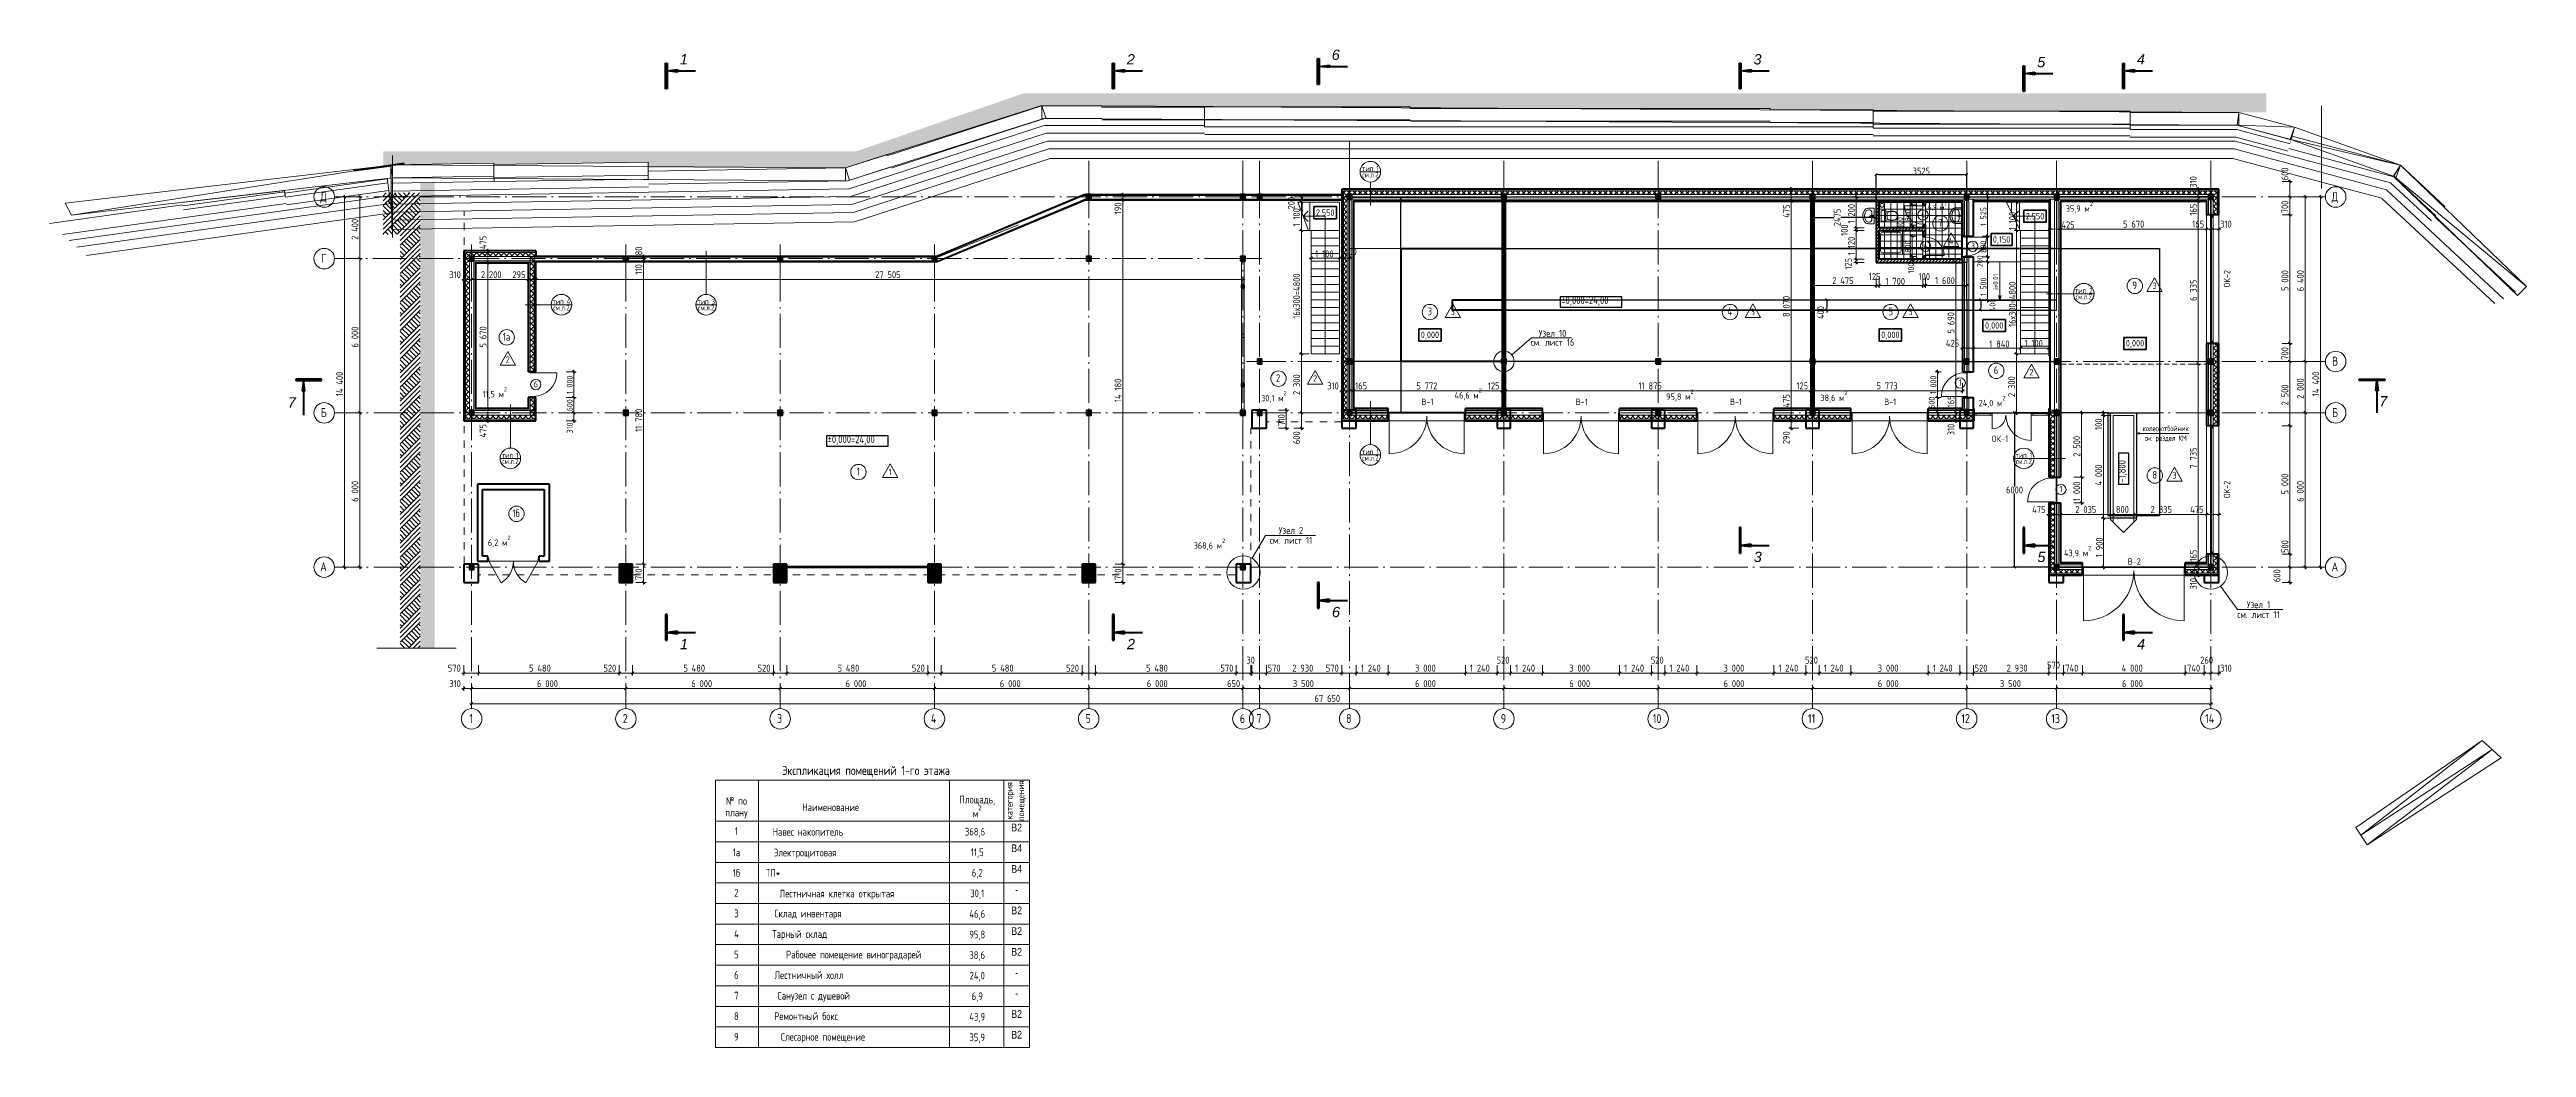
# Model space of a CAD drawing. Header units: millimetres. Extents: x -61690 to 288735, y 32617 to 77592.
# Drawn here: x -61690 to 34653, y 38768 to 77592 of the extents above.
import ezdxf
from ezdxf.enums import TextEntityAlignment as Align

# ---------------------------------------------------------------- set-up
doc = ezdxf.new("R2010")
doc.units = ezdxf.units.MM
doc.header["$MEASUREMENT"] = 0
doc.set_wipeout_variables(frame=1)
for name, pattern in [('Dashed', [564.444447, 282.222223, -282.222223]), ('Double Dashed', [1797.222233, 1325, -211.666656, 63.333344, -197.222233]), ('Hidden Line', [309, 200, -109]), ('Wipeout_Contour', [1000, 0, -1000]), ('Штрихпунктирная', [6702.777624, 3527.777672, -1763.888836, 0, -1411.111116])]:
    doc.linetypes.add(name, pattern=pattern)
for name, color, linetype, lineweight in [('0_Ном._пера__96', 7, 'Continuous', 13), ('0_Ном._пера__97', 7, 'Continuous', 20), ('0_Ном._пера__99', 7, 'Continuous', 40), ('Двери ArchiCAD_Ном._пера__96', 7, 'Continuous', 13), ('Двери ArchiCAD_Ном._пера__97', 7, 'Continuous', 20), ('Двери ArchiCAD_Ном._пера__99', 7, 'Continuous', 40), ('колонны_Ном._пера__94', 252, 'Continuous', 13), ('колонны_Ном._пера__96', 7, 'Continuous', 13), ('колонны_Ном._пера__99', 7, 'Continuous', 40), ('лестницы_Ном._пера__96', 7, 'Continuous', 13), ('марки окон дверей_Ном._пера__96', 7, 'Continuous', 13), ('оборудование_Ном._пера__95', 251, 'Continuous', 13), ('Окна ArchiCAD_Ном._пера__96', 7, 'Continuous', 13), ('Окна ArchiCAD_Ном._пера__97', 7, 'Continuous', 20), ('Окна ArchiCAD_Ном._пера__99', 7, 'Continuous', 40), ('оси_Ном._пера__96', 7, 'Continuous', 13), ('оси_Ном._пера__97', 7, 'Continuous', 20), ('отделка_Ном._пера__91', 255, 'Continuous', 13), ('отделка_Ном._пера__99', 7, 'Continuous', 40), ('перегородки_Ном._пера__96', 7, 'Continuous', 13), ('перегородки_Ном._пера__99', 7, 'Continuous', 40), ('площади_Ном._пера__96', 7, 'Continuous', 13), ('подп стены Инжзащита_Ном._пера__96', 7, 'Continuous', 13), ('размеры внутр_Ном._пера__51', 98, 'Continuous', 50), ('размеры внутр_Ном._пера__96', 7, 'Continuous', 13), ('размеры_Ном._пера__1', 7, 'Continuous', 25), ('размеры_Ном._пера__51', 98, 'Continuous', 50), ('размеры_Ном._пера__96', 7, 'Continuous', 13), ('размеры_Ном._пера__98', 7, 'Continuous', 35), ('разрезы_Ном._пера__100', 7, 'Continuous', 50), ('разрезы_Ном._пера__96', 7, 'Continuous', 13), ('разрезы_Ном._пера__97', 7, 'Continuous', 20), ('стены внутр_Ном._пера__96', 7, 'Continuous', 13), ('стены внутр_Ном._пера__99', 7, 'Continuous', 40), ('стены наруж_Ном._пера__96', 7, 'Continuous', 13), ('стены наруж_Ном._пера__99', 7, 'Continuous', 40), ('текст_Ном._пера__96', 7, 'Continuous', 13), ('текст_Ном._пера__97', 7, 'Continuous', 20), ('текст_Ном._пера__98', 7, 'Continuous', 35), ('текст_Ном._пера__99', 7, 'Continuous', 40), ('узлы_Ном._пера__96', 7, 'Continuous', 13), ('чертеж_Ном._пера__96', 7, 'Continuous', 13), ('чертеж_Ном._пера__97', 7, 'Continuous', 20), ('чертеж_Ном._пера__98', 7, 'Continuous', 35), ('чертеж_Ном._пера__99', 7, 'Continuous', 40), ('штриховка_Ном._пера__51', 98, 'Continuous', 50), ('штриховка_Ном._пера__93', 253, 'Continuous', 13), ('штриховка_Ном._пера__94', 252, 'Continuous', 13), ('штриховка_Ном._пера__95', 251, 'Continuous', 13), ('экспликац проемов_Ном._пера__1', 7, 'Continuous', 25), ('экспликац проемов_Ном._пера__97', 7, 'Continuous', 20), ('№ помещений_Ном._пера__96', 7, 'Continuous', 13)]:
    doc.layers.add(name, color=color, linetype=linetype, lineweight=lineweight)
for name, color, linetype in [('Двери ArchiCAD', 7, 'Continuous'), ('колонны', 7, 'Continuous'), ('марки окон дверей', 7, 'Continuous'), ('Окна ArchiCAD', 7, 'Continuous'), ('оси', 7, 'Continuous'), ('отделка', 7, 'Continuous'), ('перегородки', 7, 'Continuous'), ('подп стены Инжзащита', 7, 'Continuous'), ('размеры', 7, 'Continuous'), ('размеры внутр', 7, 'Continuous'), ('разрезы', 7, 'Continuous'), ('стены внутр', 7, 'Continuous'), ('стены наруж', 7, 'Continuous'), ('текст', 7, 'Continuous'), ('узлы', 7, 'Continuous'), ('чертеж', 7, 'Continuous'), ('№ помещений', 7, 'Continuous')]:
    doc.layers.add(name, color=color, linetype=linetype)
doc.styles.add('СГЕНЕРИР_СТИЛЬ_1', font='isocp.shx')
doc.styles.add('СГЕНЕРИР_СТИЛЬ_2', font='gost_2_304-81_type.ttf')
doc.styles.add('СГЕНЕРИР_СТИЛЬ_3', font='CS_Gost2304.shx')
doc.styles.add('СГЕНЕРИР_СТИЛЬ_4', font='gost_2_304-81_type.ttf')
doc.styles.add('СГЕНЕРИР_СТИЛЬ_5', font='ariali.ttf')
doc.styles.add('СГЕНЕРИР_СТИЛЬ_6', font='isocp.shx')
doc.styles.add('СГЕНЕРИР_СТИЛЬ_7', font='')
doc.styles.get('СГЕНЕРИР_СТИЛЬ_7').set_extended_font_data('Arial Narrow Кириллический')
doc.linetypes.add('Символ (копия)', pattern='A,0,[1,2 План 1-го этажа. Типы стен ЛСТК.1.Shx,S=15.873016,R=0,X=0,Y=0],-2000,0', length=2000)
doc.dimstyles.new('СГЕНЕРИР_СТИЛЬ__1', dxfattribs={"dimtxt": 270.000005, "dimasz": 95, "dimexe": 0.18, "dimexo": 0, "dimgap": 0.09, "dimtad": 1, "dimtih": 1, "dimtoh": 1, "dimdec": 0, "dimzin": 0, "dimdsep": 46, "dimtxsty": 'СГЕНЕРИР_СТИЛЬ_2', "dimblk": 'ARROWHEAD_6', "dimblk1": 'ARROWHEAD_6', "dimblk2": 'ARROWHEAD_6', "dimcen": 0.09, "dimclrd": 7, "dimclre": 7, "dimclrt": 98, "dimadec": 0, "dimazin": 0, "dimtfac": 1, "dimtdec": 4, "dimtmove": 2, "dimatfit": 3, "dimfxl": 1, "dimtolj": 1, "dimtzin": 0, "dimarcsym": 0})
doc.dimstyles.new('СГЕНЕРИР_СТИЛЬ__10', dxfattribs={"dimtxt": 229.999995, "dimasz": 95, "dimexe": 0.18, "dimexo": 150, "dimgap": 0.09, "dimtad": 1, "dimdec": 0, "dimzin": 0, "dimdsep": 46, "dimtxsty": 'СГЕНЕРИР_СТИЛЬ_2', "dimblk": 'ARROWHEAD_6', "dimblk1": 'ARROWHEAD_6', "dimblk2": 'ARROWHEAD_6', "dimcen": 0.09, "dimclrd": 7, "dimclre": 7, "dimclrt": 7, "dimadec": 0, "dimazin": 0, "dimtfac": 1, "dimtdec": 4, "dimtmove": 2, "dimatfit": 3, "dimfxl": 1, "dimtolj": 1, "dimtzin": 0, "dimarcsym": 0})
doc.dimstyles.new('СГЕНЕРИР_СТИЛЬ__11', dxfattribs={"dimtxt": 229.999995, "dimasz": 95, "dimexe": 0.18, "dimexo": 150, "dimgap": 0.09, "dimtad": 1, "dimdec": 0, "dimzin": 0, "dimdsep": 46, "dimtxsty": 'СГЕНЕРИР_СТИЛЬ_2', "dimblk": 'ARROWHEAD_6', "dimblk1": 'ARROWHEAD_6', "dimblk2": 'ARROWHEAD_6', "dimcen": 0.09, "dimclrd": 7, "dimclre": 7, "dimclrt": 7, "dimadec": 0, "dimazin": 0, "dimtfac": 1, "dimtdec": 4, "dimtmove": 0, "dimatfit": 3, "dimfxl": 1, "dimtolj": 1, "dimtzin": 0, "dimarcsym": 0})
doc.dimstyles.new('СГЕНЕРИР_СТИЛЬ__12', dxfattribs={"dimtxt": 229.999995, "dimasz": 95, "dimexe": 0.18, "dimexo": 300, "dimgap": 0.09, "dimtad": 1, "dimdec": 0, "dimzin": 0, "dimdsep": 46, "dimtxsty": 'СГЕНЕРИР_СТИЛЬ_2', "dimblk": 'ARROWHEAD_6', "dimblk1": 'ARROWHEAD_6', "dimblk2": 'ARROWHEAD_6', "dimcen": 0.09, "dimclrd": 7, "dimclre": 7, "dimclrt": 98, "dimadec": 0, "dimazin": 0, "dimtfac": 1, "dimtdec": 4, "dimtmove": 0, "dimatfit": 3, "dimfxl": 1, "dimtolj": 1, "dimtzin": 0, "dimarcsym": 0})
doc.dimstyles.new('СГЕНЕРИР_СТИЛЬ__2', dxfattribs={"dimtxt": 270.000005, "dimasz": 95, "dimexe": 0.18, "dimexo": 0, "dimgap": 0.09, "dimtad": 1, "dimtih": 1, "dimtoh": 1, "dimdec": 0, "dimzin": 0, "dimdsep": 46, "dimtxsty": 'СГЕНЕРИР_СТИЛЬ_2', "dimblk": 'ARROWHEAD_6', "dimblk1": 'ARROWHEAD_6', "dimblk2": 'ARROWHEAD_6', "dimcen": 0.09, "dimclrd": 7, "dimclre": 7, "dimclrt": 98, "dimadec": 0, "dimazin": 0, "dimtfac": 1, "dimtdec": 4, "dimtmove": 0, "dimatfit": 3, "dimfxl": 1, "dimtolj": 1, "dimtzin": 0, "dimarcsym": 0})
doc.dimstyles.new('СГЕНЕРИР_СТИЛЬ__3', dxfattribs={"dimtxt": 270.000005, "dimasz": 95, "dimexe": 0.18, "dimexo": 0, "dimgap": 0.09, "dimtad": 1, "dimdec": 0, "dimzin": 0, "dimdsep": 46, "dimtxsty": 'СГЕНЕРИР_СТИЛЬ_2', "dimblk": 'ARROWHEAD_6', "dimblk1": 'ARROWHEAD_6', "dimblk2": 'ARROWHEAD_6', "dimcen": 0.09, "dimclrd": 7, "dimclre": 7, "dimclrt": 98, "dimadec": 0, "dimazin": 0, "dimtfac": 1, "dimtdec": 4, "dimtmove": 0, "dimatfit": 3, "dimfxl": 1, "dimtolj": 1, "dimtzin": 0, "dimarcsym": 0})
doc.dimstyles.new('СГЕНЕРИР_СТИЛЬ__4', dxfattribs={"dimtxt": 270.000005, "dimasz": 95, "dimexe": 0.18, "dimexo": 300, "dimgap": 0.09, "dimtad": 1, "dimdec": 0, "dimzin": 0, "dimdsep": 46, "dimtxsty": 'СГЕНЕРИР_СТИЛЬ_2', "dimblk": 'ARROWHEAD_6', "dimblk1": 'ARROWHEAD_6', "dimblk2": 'ARROWHEAD_6', "dimcen": 0.09, "dimclrd": 7, "dimclre": 7, "dimclrt": 98, "dimadec": 0, "dimazin": 0, "dimtfac": 1, "dimtdec": 4, "dimtmove": 0, "dimatfit": 3, "dimfxl": 1, "dimtolj": 1, "dimtzin": 0, "dimarcsym": 0})
doc.dimstyles.new('СГЕНЕРИР_СТИЛЬ__5', dxfattribs={"dimtxt": 270.000005, "dimasz": 95, "dimexe": 0.18, "dimexo": 300, "dimgap": 0.09, "dimtad": 1, "dimdec": 0, "dimzin": 0, "dimdsep": 46, "dimtxsty": 'СГЕНЕРИР_СТИЛЬ_2', "dimblk": 'ARROWHEAD_6', "dimblk1": 'ARROWHEAD_6', "dimblk2": 'ARROWHEAD_6', "dimcen": 0.09, "dimclrd": 7, "dimclre": 7, "dimclrt": 98, "dimadec": 0, "dimazin": 0, "dimtfac": 1, "dimtdec": 4, "dimtmove": 2, "dimatfit": 3, "dimfxl": 1, "dimtolj": 1, "dimtzin": 0, "dimarcsym": 0})
doc.dimstyles.new('СГЕНЕРИР_СТИЛЬ__6', dxfattribs={"dimtxt": 270.000005, "dimasz": 95, "dimexe": 0.18, "dimexo": 300, "dimgap": 0.09, "dimtad": 1, "dimtih": 1, "dimtoh": 1, "dimdec": 0, "dimzin": 0, "dimdsep": 46, "dimtxsty": 'СГЕНЕРИР_СТИЛЬ_2', "dimblk": 'ARROWHEAD_6', "dimblk1": 'ARROWHEAD_6', "dimblk2": 'ARROWHEAD_6', "dimcen": 0.09, "dimclrd": 7, "dimclre": 7, "dimclrt": 98, "dimadec": 0, "dimazin": 0, "dimtfac": 1, "dimtdec": 4, "dimtmove": 0, "dimatfit": 3, "dimfxl": 1, "dimtolj": 1, "dimtzin": 0, "dimarcsym": 0})
doc.dimstyles.new('СГЕНЕРИР_СТИЛЬ__7', dxfattribs={"dimtxt": 270.000005, "dimasz": 95, "dimexe": 0.18, "dimexo": 300, "dimgap": 0.09, "dimtad": 1, "dimtih": 1, "dimtoh": 1, "dimdec": 0, "dimzin": 0, "dimdsep": 46, "dimtxsty": 'СГЕНЕРИР_СТИЛЬ_2', "dimblk": 'ARROWHEAD_6', "dimblk1": 'ARROWHEAD_6', "dimblk2": 'ARROWHEAD_6', "dimcen": 0.09, "dimclrd": 7, "dimclre": 7, "dimclrt": 98, "dimadec": 0, "dimazin": 0, "dimtfac": 1, "dimtdec": 4, "dimtmove": 2, "dimatfit": 3, "dimfxl": 1, "dimtolj": 1, "dimtzin": 0, "dimarcsym": 0})
doc.dimstyles.new('СГЕНЕРИР_СТИЛЬ__8', dxfattribs={"dimtxt": 229.999995, "dimasz": 95, "dimexe": 0.18, "dimexo": 200, "dimgap": 0.09, "dimtad": 1, "dimdec": 0, "dimzin": 0, "dimdsep": 46, "dimtxsty": 'СГЕНЕРИР_СТИЛЬ_2', "dimblk": 'ARROWHEAD_6', "dimblk1": 'ARROWHEAD_6', "dimblk2": 'ARROWHEAD_6', "dimcen": 0.09, "dimclrd": 7, "dimclre": 7, "dimclrt": 98, "dimadec": 0, "dimazin": 0, "dimtfac": 1, "dimtdec": 4, "dimtmove": 2, "dimatfit": 3, "dimfxl": 1, "dimtolj": 1, "dimtzin": 0, "dimarcsym": 0})
doc.dimstyles.new('СГЕНЕРИР_СТИЛЬ__9', dxfattribs={"dimtxt": 229.999995, "dimasz": 95, "dimexe": 0.18, "dimexo": 200, "dimgap": 0.09, "dimtad": 1, "dimdec": 0, "dimzin": 0, "dimdsep": 46, "dimtxsty": 'СГЕНЕРИР_СТИЛЬ_2', "dimblk": 'ARROWHEAD_6', "dimblk1": 'ARROWHEAD_6', "dimblk2": 'ARROWHEAD_6', "dimcen": 0.09, "dimclrd": 7, "dimclre": 7, "dimclrt": 98, "dimadec": 0, "dimazin": 0, "dimtfac": 1, "dimtdec": 4, "dimtmove": 0, "dimatfit": 3, "dimfxl": 1, "dimtolj": 1, "dimtzin": 0, "dimarcsym": 0})
pattern_1 = [(45, (0, 0), (-275.7716, 275.7716), []), (45, (-91.9, 91.9), (-551.543, 551.543), []), (45, (-183.85, 183.85), (-551.543, 551.543), []), (135, (-275.77, 275.77), (91.92388, 91.92388), [390, -390])]
pattern_2 = [(45, (0, 0), (-106.06602, 106.06602), []), (135, (0, 0), (106.06602, 106.06602), [])]
pattern_3 = [(45, (0, 0), (-63.63961, 63.63961), [])]

msp = doc.modelspace()

# ---------------------------------------------------------------- texts
at = {"layer": '0_Ном._пера__96', "linetype": 'Continuous', "insert": (-24074.4, 47475.2), "char_height": 300, "width": 1000, "attachment_point": 2, "line_spacing_factor": 1.61228, "style": 'СГЕНЕРИР_СТИЛЬ_7'}
msp.add_mtext('{В2\\PВ4\\PВ4\\P-\\PВ2\\PВ2\\PВ2\\P-\\P-\\PВ2\\PВ2}', dxfattribs=at)
at = {"layer": '0_Ном._пера__99', "linetype": 'Continuous', "char_height": 210, "attachment_point": 5, "style": 'СГЕНЕРИР_СТИЛЬ_2'}
for s, insert, line_spacing_factor in [('{\\W0.900000x;тип 4\\Pсм.л.2}', (-41778.4, 67666.4), 0.687273), ('{\\W0.900000x;тип 3\\Pсм.л.2}', (-36147.2, 67666.4), 0.687273), ('{\\W0.900000x;тип 2\\Pсм.л.2}', (17434.3, 68095.6), 0.687273), ('{\\W0.900000x;колесоотбойник\\Pсм. раздел КМ}', (20619.9, 62632.2), 1.076174), ('{\\W0.900000x;тип 1\\Pсм.л.2}', (-43766, 61688.7), 0.687573), ('{\\W0.900000x;тип 1\\Pсм.л.2}', (-10314.3, 61822.9), 0.687573), ('{\\W0.900000x;тип 1\\Pсм.л.2}', (15101.8, 61687.4), 0.687573)]:
    msp.add_mtext(s, dxfattribs=dict(at, insert=insert, line_spacing_factor=line_spacing_factor))
at = {"layer": 'площади_Ном._пера__96', "char_height": 250, "attachment_point": 7, "style": 'СГЕНЕРИР_СТИЛЬ_1'}
for s, insert in [('{35,9 м{\\H0.66x;\\S2^  ;}}', (16732.8, 71221.1)), ('{11,5 м{\\H0.66x;\\S2^  ;}}', (-44847.7, 64003)), ('{30,1 м{\\H0.66x;\\S2^  ;}}', (-14562, 63845.6)), ('{46,6 м{\\H0.66x;\\S2^  ;}}', (-7041.1, 63955.9)), ('{95,8 м{\\H0.66x;\\S2^  ;}}', (1190.1, 63906.4)), ('{38,6 м{\\H0.66x;\\S2^  ;}}', (7186.1, 63857.4)), ('{24,0 м{\\H0.66x;\\S2^  ;}}', (13347.3, 63655.7)), ('{6,2 м{\\H0.66x;\\S2^  ;}}', (-44639.6, 58224.1)), ('{368,6 м{\\H0.66x;\\S2^  ;}}', (-17187.3, 58109.9)), ('{43,9 м{\\H0.66x;\\S2^  ;}}', (16665.5, 57820.7))]:
    msp.add_mtext(s, dxfattribs=dict(at, insert=insert))
at = {"layer": 'размеры_Ном._пера__98', "linetype": 'Continuous', "insert": (-23709.1, 48367.7), "char_height": 260, "width": 1600, "attachment_point": 8, "rotation": 90, "line_spacing_factor": 1.043761, "style": 'СГЕНЕРИР_СТИЛЬ_2'}
msp.add_mtext('{\\W0.950000x;категория помещения }', dxfattribs=at)
at = {"layer": 'текст_Ном._пера__96', "linetype": 'Continuous', "style": 'СГЕНЕРИР_СТИЛЬ_2'}
for s, insert, char_height, attachment_point in [('{Экспликация помещений 1-го этажа}', (-29932, 49497.6), 350, 5), ('{Наименование}', (-31309.3, 48112.3), 300, 5), ('{1}', (-34972.6, 47184.9), 300, 5), ('{Навес накопитель}', (-32197.5, 47156.9), 300, 5), ('{368,6}', (-26084.7, 47127.2), 300, 4), ('{1а}', (-34972.6, 46357), 300, 5), ('{Электрощитовая}', (-32300.8, 46312.4), 300, 5), ('{11,5}', (-25606.1, 46327.4), 300, 5), ('{1б}', (-34972.6, 45557.2), 300, 5), ('{ТП*}', (-33548.8, 45557.1), 300, 5), ('{6,2}', (-25606.1, 45527.2), 300, 5), ('{2}', (-34972.6, 44784.8), 300, 5), ('{Лестничная клетка открытая}', (-31064.4, 44712.4), 300, 5), ('{30,1}', (-25606.1, 44727.4), 300, 5), ('{3}', (-34972.6, 43984.6), 300, 5), ('{Склад инвентаря}', (-32189.3, 43940.1), 300, 5), ('{46,6}', (-25606.1, 43927.2), 300, 5), ('{4}', (-34972.6, 43184.8), 300, 5), ('{5}', (-34972.6, 42384.8), 300, 5), ('{Тарный склад}', (-32512.6, 43140.1), 300, 5), ('{Рабочее помещение виноградарей}', (-30411.9, 42340.1), 300, 5), ('{38,6}', (-25606.1, 42327.2), 300, 5), ('{95,8}', (-25606.1, 43127.2), 300, 5), ('{6}', (-34972.6, 41584.8), 300, 5), ('{Лестничный холл}', (-32152.6, 41584.6), 300, 5), ('{24,0}', (-25606.1, 41527.2), 300, 5), ('{7}', (-34972.6, 40784.8), 300, 5), ('{Санузел с душевой}', (-31967.6, 40740.1), 300, 5), ('{6,9}', (-25606.1, 40727.2), 300, 5), ('{8}', (-34972.6, 39984.8), 300, 5), ('{Ремонтный бокс}', (-32265.5, 39984.6), 300, 5), ('{43,9}', (-25606.1, 39927.2), 300, 5), ('{9}', (-34972.6, 39184.8), 300, 5), ('{Слесарное помещение}', (-31606.2, 39140.1), 300, 5), ('{35,9}', (-25606.1, 39127.2), 300, 5)]:
    msp.add_mtext(s, dxfattribs=dict(at, insert=insert, char_height=char_height, attachment_point=attachment_point))
at = {"layer": 'текст_Ном._пера__96', "linetype": 'Continuous', "char_height": 300, "attachment_point": 5, "style": 'СГЕНЕРИР_СТИЛЬ_2'}
for s, insert, line_spacing_factor in [('{№ по\\Pплану}', (-34972.6, 48095.5), 0.896811), ('{Площадь,\\Pм\\A1{\\H.66x;\\S2^  ;}}', (-25606.1, 48140.2), 0.736364)]:
    msp.add_mtext(s, dxfattribs=dict(at, insert=insert, line_spacing_factor=line_spacing_factor))
at = {"layer": 'текст_Ном._пера__98', "linetype": 'Continuous', "insert": (14237.2, 70176), "char_height": 250, "attachment_point": 5, "style": 'СГЕНЕРИР_СТИЛЬ_4'}
msp.add_mtext('{0,150}', dxfattribs=at)
at = {"layer": 'текст_Ном._пера__99', "linetype": 'Continuous', "char_height": 250, "attachment_point": 5, "style": 'СГЕНЕРИР_СТИЛЬ_4'}
for s, insert in [('{2.550}', (-12071, 71248.9)), ('{2.550}', (15538.5, 71109.4)), ('{0,000}', (-7998.4, 66465.2)), ('{0,000}', (9911.4, 66465.2)), ('{0,000}', (13950.7, 66830.6)), ('{0,000}', (19427.2, 66139.7))]:
    msp.add_mtext(s, dxfattribs=dict(at, insert=insert))
at = {"layer": 'текст_Ном._пера__99', "linetype": 'Continuous', "insert": (14006.1, 68555.4), "char_height": 200, "attachment_point": 5, "rotation": 90, "style": 'СГЕНЕРИР_СТИЛЬ_2'}
msp.add_mtext('{i=0.01}', dxfattribs=at)
at = {"layer": 'узлы_Ном._пера__96', "linetype": 'Continuous', "char_height": 270, "attachment_point": 5, "style": 'СГЕНЕРИР_СТИЛЬ_6'}
for s, insert, line_spacing_factor in [('{Узел 10\\Pсм. лист 16}', (-3229.6, 66377.3), 0.774194), ('{Узел 2\\Pсм. лист 11}', (-13403.5, 58687.6), 0.851613), ('{Узел 1\\Pсм. лист 11}', (24227.2, 55801.8), 0.851613)]:
    msp.add_mtext(s, dxfattribs=dict(at, insert=insert, line_spacing_factor=line_spacing_factor))
at = {"layer": 'штриховка_Ном._пера__51', "insert": (11365, 71302.7), "char_height": 200, "attachment_point": 7, "style": 'СГЕНЕРИР_СТИЛЬ_2'}
msp.add_mtext('{6,9 м{\\H0.66x;\\S2^  ;}}', dxfattribs=at)
at = {"layer": 'экспликац проемов_Ном._пера__1', "linetype": 'Continuous', "char_height": 250, "attachment_point": 5, "style": 'СГЕНЕРИР_СТИЛЬ_2'}
for s, insert in [('{\\W0.950000x;4}', (12274.6, 70152.1)), ('{\\W0.950000x;3}', (20189.6, 68398.4)), ('{\\W0.950000x;3}', (-7111.4, 67382.6)), ('{\\W0.950000x;3}', (4561.5, 67382.6)), ('{\\W0.950000x;3}', (10692, 67382.6)), ('{\\W0.950000x;2}', (-43867.3, 65529.9)), ('{\\W0.950000x;2}', (-12461.3, 64791.1)), ('{\\W0.950000x;2}', (15401.8, 65036.3)), ('{\\W0.950000x;1}', (-28997.1, 61156.6)), ('{\\W0.950000x;3}', (20966.2, 61024.9))]:
    msp.add_mtext(s, dxfattribs=dict(at, insert=insert))

# ---------------------------------------------------------------- blocks, each defined once
blk = doc.blocks.new('Стена_1_2', base_point=(16379, 57146))
at = {"layer": 'отделка_Ном._пера__99', "linetype": 'Continuous', "flags": 128}
for points in [[(16069, 57146), (16069, 56856)], [(16639, 57146), (16069, 57146)], [(16069, 56856), (16639, 56856)], [(16639, 56856), (16639, 57146)]]:
    blk.add_lwpolyline(points, dxfattribs=at)
blk = doc.blocks.new('Стена_2_2', base_point=(22379, 57146))
at = {"layer": 'отделка_Ном._пера__99', "linetype": 'Continuous', "flags": 128}
for points in [[(22119, 57146), (22119, 56856)], [(22689, 57146), (22119, 57146)], [(22119, 56856), (22689, 56856)], [(22689, 56856), (22689, 57146)]]:
    blk.add_lwpolyline(points, dxfattribs=at)
blk = doc.blocks.new('Стена_3_2', base_point=(-21271, 57566))
at = {"layer": 'отделка_Ном._пера__91', "linetype": 'Continuous'}
blk.add_hatch(color=256, dxfattribs=at).paths.add_polyline_path([(-21531, 57566), (-21531, 56856), (-21011, 56856), (-21011, 57566)])
at = {"layer": 'отделка_Ном._пера__99', "linetype": 'Continuous', "flags": 128}
for points in [[(-21531, 57566), (-21531, 56856)], [(-21011, 57566), (-21531, 57566)], [(-21531, 56856), (-21011, 56856)], [(-21011, 56856), (-21011, 57566)]]:
    blk.add_lwpolyline(points, dxfattribs=at)
blk = doc.blocks.new('Стена_4_2', base_point=(-15271, 57566))
at = {"layer": 'отделка_Ном._пера__99', "linetype": 'Continuous', "flags": 128}
for points in [[(-15531, 57566), (-15531, 56856)], [(-14961, 57566), (-15531, 57566)], [(-15531, 56856), (-14961, 56856)], [(-14961, 56856), (-14961, 57566)]]:
    blk.add_lwpolyline(points, dxfattribs=at)
blk = doc.blocks.new('л 4950 17+3+15')
at = {"layer": 'лестницы_Ном._пера__96', "linetype": 'Continuous'}
for p, q in [((0, 0), (0, 5900)), ((0, 5900), (1654.178, 5900)), ((1654.178, 5900), (1119.92, 4800)), ((1150, 5900), (1150, 4861.932)), ((1450, 5900), (1450, 5479.612)), ((550, 0), (550, 5350)), ((550, 5350), (1387.049, 5350)), ((1387.049, 5350), (1187.049, 5550)), ((1387.049, 5350), (1187.049, 5150)), ((0, 4800), (1100, 4800)), ((0, 4500), (1100, 4500)), ((0, 4200), (1100, 4200)), ((0, 3900), (1100, 3900)), ((1100, 0), (1100, 4800)), ((1100, 4800), (1119.92, 4800)), ((0, 3600), (1100, 3600)), ((0, 3300), (1100, 3300)), ((0, 3000), (1100, 3000)), ((0, 2700), (1100, 2700)), ((0, 2400), (1100, 2400)), ((0, 2100), (1100, 2100)), ((0, 1800), (1100, 1800)), ((0, 1500), (1100, 1500)), ((0, 1200), (1100, 1200)), ((0, 900), (1100, 900)), ((0, 600), (1100, 600)), ((0, 300), (1100, 300)), ((0, 0), (1100, 0)), ((0, 0), (1100, 0))]:
    blk.add_line(p, q, dxfattribs=at)
blk = doc.blocks.new('Стена_5_2', base_point=(-11121, 63566))
at = {"layer": 'отделка_Ном._пера__99', "linetype": 'Continuous', "flags": 128}
for points in [[(-11431, 63566), (-11431, 62856)], [(-10861, 63566), (-11431, 63566)], [(-11431, 62856), (-10861, 62856)], [(-10861, 62856), (-10861, 63566)]]:
    blk.add_lwpolyline(points, dxfattribs=at)
blk = doc.blocks.new('Стена_6_2', base_point=(-5121, 63566))
at = {"layer": 'отделка_Ном._пера__99', "linetype": 'Continuous', "flags": 128}
for points in [[(-5381, 63566), (-5381, 62856)], [(-4861, 63566), (-5381, 63566)], [(-5381, 62856), (-4861, 62856)], [(-4861, 62856), (-4861, 63566)]]:
    blk.add_lwpolyline(points, dxfattribs=at)
blk = doc.blocks.new('Стена_7_2', base_point=(879, 63566))
at = {"layer": 'отделка_Ном._пера__99', "linetype": 'Continuous', "flags": 128}
for points in [[(619, 63566), (619, 62856)], [(1139, 63566), (619, 63566)], [(619, 62856), (1139, 62856)], [(1139, 62856), (1139, 63566)]]:
    blk.add_lwpolyline(points, dxfattribs=at)
blk = doc.blocks.new('Стена_8_2', base_point=(6879, 63566))
at = {"layer": 'отделка_Ном._пера__99', "linetype": 'Continuous', "flags": 128}
for points in [[(6619, 63566), (6619, 62856)], [(7139, 63566), (6619, 63566)], [(6619, 62856), (7139, 62856)], [(7139, 62856), (7139, 63566)]]:
    blk.add_lwpolyline(points, dxfattribs=at)
blk = doc.blocks.new('Стена_9_2', base_point=(12879, 63566))
at = {"layer": 'отделка_Ном._пера__99', "linetype": 'Continuous', "flags": 128}
for points in [[(12619, 63566), (12619, 62856)], [(13139, 63566), (12619, 63566)], [(12619, 62856), (13139, 62856)], [(13139, 62856), (13139, 63566)]]:
    blk.add_lwpolyline(points, dxfattribs=at)
blk = doc.blocks.new('Стена_10_2', base_point=(-14621, 63566))
at = {"layer": 'отделка_Ном._пера__99', "linetype": 'Continuous', "flags": 128}
for points in [[(-14931, 63566), (-14931, 62856)], [(-14361, 63566), (-14931, 63566)], [(-14931, 62856), (-14361, 62856)], [(-14361, 62856), (-14361, 63566)]]:
    blk.add_lwpolyline(points, dxfattribs=at)
blk = doc.blocks.new('Стена_11_2', base_point=(-45271, 57566))
at = {"layer": 'отделка_Ном._пера__99', "linetype": 'Continuous', "flags": 128}
for points in [[(-45581, 57566), (-45581, 56856)], [(-45011, 57566), (-45581, 57566)], [(-45581, 56856), (-45011, 56856)], [(-45011, 56856), (-45011, 57566)]]:
    blk.add_lwpolyline(points, dxfattribs=at)
blk = doc.blocks.new('Стена_12_2', base_point=(-39271, 57566))
at = {"layer": 'отделка_Ном._пера__91', "linetype": 'Continuous'}
blk.add_hatch(color=256, dxfattribs=at).paths.add_polyline_path([(-39531, 57566), (-39531, 56856), (-39011, 56856), (-39011, 57566)])
at = {"layer": 'отделка_Ном._пера__99', "linetype": 'Continuous', "flags": 128}
for points in [[(-39531, 57566), (-39531, 56856)], [(-39011, 57566), (-39531, 57566)], [(-39531, 56856), (-39011, 56856)], [(-39011, 56856), (-39011, 57566)]]:
    blk.add_lwpolyline(points, dxfattribs=at)
blk = doc.blocks.new('Стена_13_2', base_point=(-33271, 57566))
at = {"layer": 'отделка_Ном._пера__91', "linetype": 'Continuous'}
blk.add_hatch(color=256, dxfattribs=at).paths.add_polyline_path([(-33531, 57566), (-33531, 56856), (-33011, 56856), (-33011, 57566)])
at = {"layer": 'отделка_Ном._пера__99', "linetype": 'Continuous', "flags": 128}
for points in [[(-33531, 57566), (-33531, 56856)], [(-33011, 57566), (-33531, 57566)], [(-33531, 56856), (-33011, 56856)], [(-33011, 56856), (-33011, 57566)]]:
    blk.add_lwpolyline(points, dxfattribs=at)
blk = doc.blocks.new('Стена_14_2', base_point=(-27271, 57566))
at = {"layer": 'отделка_Ном._пера__91', "linetype": 'Continuous'}
blk.add_hatch(color=256, dxfattribs=at).paths.add_polyline_path([(-27531, 57566), (-27531, 56856), (-27011, 56856), (-27011, 57566)])
at = {"layer": 'отделка_Ном._пера__99', "linetype": 'Continuous', "flags": 128}
for points in [[(-27531, 57566), (-27531, 56856)], [(-27011, 57566), (-27531, 57566)], [(-27531, 56856), (-27011, 56856)], [(-27011, 56856), (-27011, 57566)]]:
    blk.add_lwpolyline(points, dxfattribs=at)
blk = doc.blocks.new('Унитаз Компакт 2 15')
at = {"layer": 'оборудование_Ном._пера__95', "linetype": 'Continuous'}
for p, q in [((409, 650), (31, 650)), ((64, 469), (41, 257)), ((333, 419), (107, 419)), ((376, 469), (399, 257))]:
    blk.add_line(p, q, dxfattribs=at)
for centre, major_axis, start_param, end_param in [((287, 520), (287, 0), 2.672126, 3.141601), ((53, 520), (53.1, 0), 3.141628, 4.912784), ((376, 232), (328, 0), 2.52997, 3.570063), ((339, 225), (300, 0), 3.034838, 3.601943), ((220, -298), (785, 0), 1.370375, 1.771221), ((220, 166), (167, 0), 3.601916, 5.822859), ((220, 166), (159, 0), 3.60199, 5.822808), ((64, 232), (328, 0), 5.854715, 6.894808), ((101, 225), (300, 0), 5.822835, 6.38994), ((387, 520), (53.1, 0), 4.511994, 6.28315), ((153, 520), (287, 0), 6.283177, 6.752652)]:
    blk.add_ellipse(centre, major_axis=major_axis, ratio=0.9963, start_param=start_param, end_param=end_param, dxfattribs=at)
blk = doc.blocks.new('Умывальник 01 16')
at = {"layer": 'оборудование_Ном._пера__95', "linetype": 'Continuous'}
for p, q in [((-300, 0), (-300, -229)), ((300, 0), (-300, 0)), ((300, -229), (300, 0)), ((-300, -229), (-297, -263)), ((-297, -263), (-289, -295)), ((-289, -295), (-274, -326)), ((-274, -326), (-256, -353)), ((-256, -353), (-232, -377)), ((-235, -183), (-235, -229)), ((-232, -377), (-205, -396)), ((-205, -396), (-140, -426)), ((-140, -426), (-71, -444)), ((119, -92), (-119, -92)), ((-71, -444), (0, -450)), ((-25, -57), (-21, -99)), ((-18, -109), (-11, -162)), ((-14, -97), (-14, -82)), ((-14, -82), (14, -82)), ((0, -450), (71, -444)), ((11, -162), (18, -109)), ((14, -82), (14, -97)), ((21, -99), (25, -57)), ((71, -444), (140, -426)), ((140, -426), (205, -396)), ((205, -396), (232, -377)), ((232, -377), (256, -353)), ((235, -183), (235, -229)), ((256, -353), (274, -326)), ((274, -326), (289, -295)), ((289, -295), (297, -263)), ((297, -263), (300, -229))]:
    blk.add_line(p, q, dxfattribs=at)
for centre, radius, start, end in [((0, -57), 25, 0, 180), ((0, -97), 21.1, 185.16961, 212.77103), ((0, -97), 21.1, 212.77103, 327.22897), ((0, -97), 13.6, 180, 0), ((0, -160), 11.2, 187.13892, 352.86108), ((0, -97), 21.1, 327.22897, 354.83039)]:
    blk.add_arc(centre, radius, start, end, dxfattribs=at)
for centre, major_axis, ratio, start_param, end_param in [((-119, -183), (116, 0), 0.783646, 1.570796, 3.141593), ((-119, -229), (0, -121), 0.956522, 4.712389, 5.78621), ((0, 0), (0, -382), 0.956522, 5.78621, 6.78016), ((119, -183), (116, 0), 0.783646, 0, 1.570796), ((119, -229), (0, -121), 0.956522, 0.496975, 1.570796)]:
    blk.add_ellipse(centre, major_axis=major_axis, ratio=ratio, start_param=start_param, end_param=end_param, dxfattribs=at)
for p in [(-25, -57), (-18, -109), (11, -162), (21, -99)]:
    blk.add_point(p, dxfattribs=at)
blk = doc.blocks.new('Поддон душа квадратный 15')
at = {"layer": 'оборудование_Ном._пера__95', "linetype": 'Continuous'}
for p, q in [((900, 900), (0, 900)), ((0, 900), (0, 0)), ((0, 0), (900, 0)), ((50, 775), (50, 125)), ((775, 850), (125, 850)), ((125, 50), (775, 50)), ((850, 125), (850, 775)), ((900, 0), (900, 900))]:
    blk.add_line(p, q, dxfattribs=at)
for centre, start, end in [((125, 775), 90, 180), ((125, 125), 180, 270), ((775, 775), 0, 90), ((775, 125), 270, 0)]:
    blk.add_arc(centre, 75, start, end, dxfattribs=at)
blk = doc.blocks.new('Стена_15_2', base_point=(-11121, 63456))
at = {"layer": 'стены наруж_Ном._пера__96', "linetype": 'Continuous'}
h = blk.add_hatch(dxfattribs=at)
h.set_pattern_fill('УТЕПЛИТ_МЕЛКИЙ_0002', color=256, style=0, pattern_type=2)
h.set_pattern_definition(pattern_2)
h.paths.add_polyline_path([(-11361, 72096), (-11361, 71691), (-11211, 71691), (-11211, 71946)])
h = blk.add_hatch(dxfattribs=at)
h.set_pattern_fill('УТЕПЛИТ_МЕЛКИЙ_0002', color=256, style=0, pattern_type=2)
h.set_pattern_definition(pattern_2)
h.paths.add_polyline_path([(-11361, 71691), (-11361, 65546), (-11211, 65546), (-11211, 71691)])
h = blk.add_hatch(dxfattribs=at)
h.set_pattern_fill('УТЕПЛИТ_МЕЛКИЙ_0002', color=256, style=0, pattern_type=2)
h.set_pattern_definition(pattern_2)
h.paths.add_polyline_path([(-11361, 65546), (-11361, 65366), (-11211, 65366), (-11211, 65546)])
h = blk.add_hatch(dxfattribs=at)
h.set_pattern_fill('УТЕПЛИТ_МЕЛКИЙ_0002', color=256, style=0, pattern_type=2)
h.set_pattern_definition(pattern_2)
h.paths.add_polyline_path([(-11361, 65366), (-11361, 63621), (-11211, 63621), (-11211, 65366)])
h = blk.add_hatch(dxfattribs=at)
h.set_pattern_fill('УТЕПЛИТ_МЕЛКИЙ_0002', color=256, style=0, pattern_type=2)
h.set_pattern_definition(pattern_2)
h.paths.add_polyline_path([(-11361, 63621), (-11361, 63216), (-11211, 63366), (-11211, 63621)])
for p, q in [((-11411, 72146), (-11411, 71691)), ((-11411, 71691), (-11411, 65546)), ((-11361, 72096), (-11361, 71691)), ((-11361, 71691), (-11361, 65546)), ((-11211, 71691), (-11211, 71946)), ((-11211, 71946), (-11211, 71691)), ((-11211, 71691), (-11211, 65546)), ((-11031, 71691), (-11031, 71766)), ((-11031, 65546), (-11031, 71691)), ((-10981, 71691), (-10981, 71716)), ((-10981, 65546), (-10981, 71691)), ((-11411, 65546), (-11411, 65366)), ((-11361, 65546), (-11361, 65366)), ((-11211, 65366), (-11211, 65546)), ((-11031, 65546), (-11031, 65366)), ((-10981, 65366), (-10981, 65546)), ((-11411, 65366), (-11411, 63621)), ((-11361, 65366), (-11361, 63621)), ((-11211, 65366), (-11211, 63621)), ((-11031, 63621), (-11031, 65366)), ((-10981, 63621), (-10981, 65366)), ((-11411, 63621), (-11411, 63166)), ((-11361, 63621), (-11361, 63216)), ((-11211, 63366), (-11211, 63621)), ((-11211, 63621), (-11211, 63366)), ((-11031, 63546), (-11031, 63621)), ((-10981, 63596), (-10981, 63621))]:
    blk.add_line(p, q, dxfattribs=at)
at = {"layer": 'стены наруж_Ном._пера__99', "linetype": 'Continuous', "flags": 128}
for points in [[(-11431, 72166), (-11431, 63146)], [(-10956, 63621), (-10956, 71691)]]:
    blk.add_lwpolyline(points, dxfattribs=at)
blk = doc.blocks.new('Стена_16_2', base_point=(-11121, 71856))
at = {"layer": 'стены наруж_Ном._пера__96', "linetype": 'Continuous'}
h = blk.add_hatch(dxfattribs=at)
h.set_pattern_fill('УТЕПЛИТ_МЕЛКИЙ_0002', color=256, style=0, pattern_type=2)
h.set_pattern_definition(pattern_2)
h.paths.add_polyline_path([(-10956, 72096), (-11361, 72096), (-11211, 71946), (-10956, 71946)])
h = blk.add_hatch(dxfattribs=at)
h.set_pattern_fill('УТЕПЛИТ_МЕЛКИЙ_0002', color=256, style=0, pattern_type=2)
h.set_pattern_definition(pattern_2)
h.paths.add_polyline_path([(-5211, 72096), (-10956, 72096), (-10956, 71946), (-5211, 71946)])
h = blk.add_hatch(dxfattribs=at)
h.set_pattern_fill('УТЕПЛИТ_МЕЛКИЙ_0002', color=256, style=0, pattern_type=2)
h.set_pattern_definition(pattern_2)
h.paths.add_polyline_path([(-5031, 72096), (-5211, 72096), (-5211, 71946), (-5031, 71946)])
h = blk.add_hatch(dxfattribs=at)
h.set_pattern_fill('УТЕПЛИТ_МЕЛКИЙ_0002', color=256, style=0, pattern_type=2)
h.set_pattern_definition(pattern_2)
h.paths.add_polyline_path([(789, 72096), (-5031, 72096), (-5031, 71946), (789, 71946)])
h = blk.add_hatch(dxfattribs=at)
h.set_pattern_fill('УТЕПЛИТ_МЕЛКИЙ_0002', color=256, style=0, pattern_type=2)
h.set_pattern_definition(pattern_2)
h.paths.add_polyline_path([(969, 72096), (789, 72096), (789, 71946), (969, 71946)])
h = blk.add_hatch(dxfattribs=at)
h.set_pattern_fill('УТЕПЛИТ_МЕЛКИЙ_0002', color=256, style=0, pattern_type=2)
h.set_pattern_definition(pattern_2)
h.paths.add_polyline_path([(6789, 72096), (969, 72096), (969, 71946), (6789, 71946)])
h = blk.add_hatch(dxfattribs=at)
h.set_pattern_fill('УТЕПЛИТ_МЕЛКИЙ_0002', color=256, style=0, pattern_type=2)
h.set_pattern_definition(pattern_2)
h.paths.add_polyline_path([(6969, 72096), (6789, 72096), (6789, 71946), (6969, 71946)])
h = blk.add_hatch(dxfattribs=at)
h.set_pattern_fill('УТЕПЛИТ_МЕЛКИЙ_0002', color=256, style=0, pattern_type=2)
h.set_pattern_definition(pattern_2)
h.paths.add_polyline_path([(12789, 72096), (6969, 72096), (6969, 71946), (12789, 71946)])
h = blk.add_hatch(dxfattribs=at)
h.set_pattern_fill('УТЕПЛИТ_МЕЛКИЙ_0002', color=256, style=0, pattern_type=2)
h.set_pattern_definition(pattern_2)
h.paths.add_polyline_path([(12879, 72096), (12789, 72096), (12789, 71946), (12879, 71946)])
for p, q in [((-10956, 72146), (-11411, 72146)), ((-10956, 72096), (-11361, 72096)), ((-11211, 71946), (-10956, 71946)), ((-10956, 71946), (-11211, 71946)), ((-11031, 71766), (-10956, 71766)), ((-10981, 71716), (-10956, 71716)), ((-5211, 72146), (-10956, 72146)), ((-5211, 72096), (-10956, 72096)), ((-5211, 71946), (-10956, 71946)), ((-10956, 71766), (-5211, 71766)), ((-10956, 71716), (-5211, 71716)), ((-5031, 72146), (-5211, 72146)), ((-5031, 72096), (-5211, 72096)), ((-5211, 71946), (-5031, 71946)), ((-5031, 71766), (-5211, 71766)), ((-5211, 71716), (-5031, 71716)), ((789, 72146), (-5031, 72146)), ((789, 72096), (-5031, 72096)), ((789, 71946), (-5031, 71946)), ((-5031, 71766), (789, 71766)), ((-5031, 71716), (789, 71716)), ((969, 72146), (789, 72146)), ((969, 72096), (789, 72096)), ((789, 71946), (969, 71946)), ((969, 71766), (789, 71766)), ((789, 71716), (969, 71716)), ((6789, 72146), (969, 72146)), ((6789, 72096), (969, 72096)), ((6789, 71946), (969, 71946)), ((969, 71766), (6789, 71766)), ((969, 71716), (6789, 71716)), ((6969, 72146), (6789, 72146)), ((6969, 72096), (6789, 72096)), ((6789, 71946), (6969, 71946)), ((6969, 71766), (6789, 71766)), ((6789, 71716), (6969, 71716)), ((12789, 72146), (6969, 72146)), ((12789, 72096), (6969, 72096)), ((12789, 71946), (6969, 71946)), ((6969, 71766), (12789, 71766)), ((6969, 71716), (12739, 71716)), ((12739, 71716), (12739, 71691)), ((12879, 72146), (12789, 72146)), ((12879, 72096), (12789, 72096)), ((12789, 71946), (12879, 71946)), ((12879, 71766), (12789, 71766)), ((12789, 71716), (12879, 71716))]:
    blk.add_line(p, q, dxfattribs=at)
at = {"layer": 'стены наруж_Ном._пера__99', "linetype": 'Continuous', "flags": 128}
for points in [[(12879, 72166), (-11431, 72166)], [(-10956, 71691), (12714, 71691)]]:
    blk.add_lwpolyline(points, dxfattribs=at)
blk = doc.blocks.new('Окно 16')
at = {"layer": 'Окна ArchiCAD_Ном._пера__96', "linetype": 'Continuous'}
for points in [[(-2500, -70), (-2405, -70), (-2405, 0), (-2500, 0)], [(2500, 0), (2405, 0), (2405, -70), (2500, -70)]]:
    blk.add_hatch(color=256, dxfattribs=at).paths.add_polyline_path(points)
for p, q in [((2405, 0), (-2405, 0)), ((-2405, -70), (2405, -70))]:
    blk.add_line(p, q, dxfattribs=at)
at = {"layer": 'Окна ArchiCAD_Ном._пера__97', "linetype": 'Continuous'}
for p, q in [((-2500, 220), (2500, 220)), ((-2405, 0), (-2500, 0)), ((-2405, -70), (-2405, 0)), ((2500, 0), (2405, 0)), ((2405, 0), (2405, -70)), ((-2500, -70), (-2405, -70)), ((-2500, -255), (2500, -255)), ((2405, -70), (2500, -70))]:
    blk.add_line(p, q, dxfattribs=at)
at = {"layer": 'Окна ArchiCAD_Ном._пера__99', "linetype": 'Continuous'}
for p, q in [((-2500, 0), (-2500, -70)), ((2500, 0), (2500, -70))]:
    blk.add_line(p, q, dxfattribs=at)
blk = doc.blocks.new('Окно 16_2')
at = {"layer": 'Окна ArchiCAD_Ном._пера__96', "linetype": 'Continuous'}
for points in [[(-2500, -70), (-2405, -70), (-2405, 0), (-2500, 0)], [(2500, 0), (2405, 0), (2405, -70), (2500, -70)]]:
    blk.add_hatch(color=256, dxfattribs=at).paths.add_polyline_path(points)
for p, q in [((2405, 0), (-2405, 0)), ((-2405, -70), (2405, -70))]:
    blk.add_line(p, q, dxfattribs=at)
at = {"layer": 'Окна ArchiCAD_Ном._пера__97', "linetype": 'Continuous'}
for p, q in [((-2500, 220), (2500, 220)), ((-2405, 0), (-2500, 0)), ((-2405, -70), (-2405, 0)), ((2500, 0), (2405, 0)), ((2405, 0), (2405, -70)), ((-2500, -70), (-2405, -70)), ((-2500, -255), (2500, -255)), ((2405, -70), (2500, -70))]:
    blk.add_line(p, q, dxfattribs=at)
at = {"layer": 'Окна ArchiCAD_Ном._пера__99', "linetype": 'Continuous'}
for p, q in [((-2500, 0), (-2500, -70)), ((2500, 0), (2500, -70))]:
    blk.add_line(p, q, dxfattribs=at)
blk = doc.blocks.new('Стена_17_2', base_point=(22379, 71856))
at = {"layer": 'стены наруж_Ном._пера__96', "linetype": 'Continuous'}
h = blk.add_hatch(dxfattribs=at)
h.set_pattern_fill('УТЕПЛИТ_МЕЛКИЙ_0002', color=256, style=0, pattern_type=2)
h.set_pattern_definition(pattern_2)
h.paths.add_polyline_path([(22619, 71691), (22619, 72096), (22469, 71946), (22469, 71691)])
h = blk.add_hatch(dxfattribs=at)
h.set_pattern_fill('УТЕПЛИТ_МЕЛКИЙ_0002', color=256, style=0, pattern_type=2)
h.set_pattern_definition(pattern_2)
h.paths.add_polyline_path([(22469, 71691), (22469, 71156), (22619, 71156), (22619, 71691)])
h = blk.add_hatch(dxfattribs=at)
h.set_pattern_fill('УТЕПЛИТ_МЕЛКИЙ_0002', color=256, style=0, pattern_type=2)
h.set_pattern_definition(pattern_2)
h.paths.add_polyline_path([(22619, 66156), (22469, 66156), (22469, 65546), (22619, 65546)])
h = blk.add_hatch(dxfattribs=at)
h.set_pattern_fill('УТЕПЛИТ_МЕЛКИЙ_0002', color=256, style=0, pattern_type=2)
h.set_pattern_definition(pattern_2)
h.paths.add_polyline_path([(22619, 65366), (22619, 65546), (22469, 65546), (22469, 65366)])
h = blk.add_hatch(dxfattribs=at)
h.set_pattern_fill('УТЕПЛИТ_МЕЛКИЙ_0002', color=256, style=0, pattern_type=2)
h.set_pattern_definition(pattern_2)
h.paths.add_polyline_path([(22619, 63546), (22619, 65366), (22469, 65366), (22469, 63546)])
h = blk.add_hatch(dxfattribs=at)
h.set_pattern_fill('УТЕПЛИТ_МЕЛКИЙ_0002', color=256, style=0, pattern_type=2)
h.set_pattern_definition(pattern_2)
h.paths.add_polyline_path([(22619, 63366), (22619, 63546), (22469, 63546), (22469, 63366)])
h = blk.add_hatch(dxfattribs=at)
h.set_pattern_fill('УТЕПЛИТ_МЕЛКИЙ_0002', color=256, style=0, pattern_type=2)
h.set_pattern_definition(pattern_2)
h.paths.add_polyline_path([(22469, 63366), (22469, 62956), (22619, 62956), (22619, 63366)])
h = blk.add_hatch(dxfattribs=at)
h.set_pattern_fill('УТЕПЛИТ_МЕЛКИЙ_0002', color=256, style=0, pattern_type=2)
h.set_pattern_definition(pattern_2)
h.paths.add_polyline_path([(22619, 57956), (22469, 57956), (22469, 57621), (22619, 57621)])
h = blk.add_hatch(dxfattribs=at)
h.set_pattern_fill('УТЕПЛИТ_МЕЛКИЙ_0002', color=256, style=0, pattern_type=2)
h.set_pattern_definition(pattern_2)
h.paths.add_polyline_path([(22619, 57216), (22619, 57621), (22469, 57621), (22469, 57366)])
for p, q in [((22239, 71716), (22239, 71691)), ((22239, 71691), (22239, 71156)), ((22289, 71766), (22289, 71691)), ((22289, 71691), (22289, 71156)), ((22469, 71946), (22469, 71691)), ((22469, 71691), (22469, 71946)), ((22469, 71156), (22469, 71691)), ((22619, 71691), (22619, 72096)), ((22619, 71156), (22619, 71691)), ((22669, 71691), (22669, 72146)), ((22669, 71156), (22669, 71691)), ((22239, 66156), (22239, 65546)), ((22239, 65546), (22239, 65366)), ((22289, 66156), (22289, 65546)), ((22289, 65366), (22289, 65546)), ((22469, 65546), (22469, 66156)), ((22469, 65546), (22469, 65366)), ((22619, 65546), (22619, 66156)), ((22619, 65366), (22619, 65546)), ((22669, 65546), (22669, 66156)), ((22669, 65366), (22669, 65546)), ((22239, 65366), (22239, 63546)), ((22289, 65366), (22289, 63546)), ((22469, 63546), (22469, 65366)), ((22619, 63546), (22619, 65366)), ((22669, 63546), (22669, 65366)), ((22239, 63546), (22239, 63366)), ((22239, 63366), (22239, 62956)), ((22289, 63366), (22289, 63546)), ((22289, 63366), (22289, 62956)), ((22469, 63546), (22469, 63366)), ((22469, 62956), (22469, 63366)), ((22619, 63366), (22619, 63546)), ((22619, 62956), (22619, 63366)), ((22669, 63366), (22669, 63546)), ((22669, 62956), (22669, 63366)), ((22239, 57956), (22239, 57621)), ((22289, 57956), (22289, 57621)), ((22469, 57621), (22469, 57956)), ((22619, 57621), (22619, 57956)), ((22669, 57621), (22669, 57956)), ((22239, 57621), (22239, 57596)), ((22289, 57621), (22289, 57546)), ((22469, 57621), (22469, 57366)), ((22469, 57366), (22469, 57621)), ((22619, 57216), (22619, 57621)), ((22669, 57166), (22669, 57621))]:
    blk.add_line(p, q, dxfattribs=at)
at = {"layer": 'стены наруж_Ном._пера__99', "linetype": 'Continuous'}
for p, q in [((22239, 71156), (22214, 71156)), ((22289, 71156), (22239, 71156)), ((22399, 71156), (22289, 71156)), ((22469, 71156), (22399, 71156)), ((22619, 71156), (22469, 71156)), ((22669, 71156), (22619, 71156)), ((22689, 71156), (22669, 71156)), ((22239, 66156), (22214, 66156)), ((22289, 66156), (22239, 66156)), ((22399, 66156), (22289, 66156)), ((22469, 66156), (22399, 66156)), ((22619, 66156), (22469, 66156)), ((22669, 66156), (22619, 66156)), ((22689, 66156), (22669, 66156)), ((22239, 62956), (22214, 62956)), ((22289, 62956), (22239, 62956)), ((22399, 62956), (22289, 62956)), ((22469, 62956), (22399, 62956)), ((22619, 62956), (22469, 62956)), ((22669, 62956), (22619, 62956)), ((22689, 62956), (22669, 62956)), ((22239, 57956), (22214, 57956)), ((22289, 57956), (22239, 57956)), ((22399, 57956), (22289, 57956)), ((22469, 57956), (22399, 57956)), ((22619, 57956), (22469, 57956)), ((22669, 57956), (22619, 57956)), ((22689, 57956), (22669, 57956))]:
    blk.add_line(p, q, dxfattribs=at)
at = {"layer": 'стены наруж_Ном._пера__99', "linetype": 'Continuous', "flags": 128}
for points in [[(22214, 71691), (22214, 71156)], [(22689, 71156), (22689, 72166)], [(22214, 66156), (22214, 62956)], [(22689, 62956), (22689, 66156)], [(22214, 57956), (22214, 57621)], [(22689, 57146), (22689, 57956)]]:
    blk.add_lwpolyline(points, dxfattribs=at)
at = {"layer": 'Окна ArchiCAD', "color": 44, "linetype": 'Continuous', "lineweight": 35, "zscale": 1000, "rotation": 270}
for name, p in [('Окно 16', (22469, 68656)), ('Окно 16_2', (22469, 60456))]:
    blk.add_blockref(name, p, dxfattribs=at)
blk = doc.blocks.new('Ворота гаражные двойные 16')
at = {"layer": 'Двери ArchiCAD_Ном._пера__96', "linetype": 'Continuous'}
blk.add_line((-2000, 180), (2000, 180), dxfattribs=at)
at = {"layer": 'Двери ArchiCAD_Ном._пера__97', "linetype": 'Continuous'}
for p, q in [((-1960, 0), (-1960, 1960)), ((1960, 0), (1960, 1960)), ((-1960, 0), (-2000, 0)), ((-2000, 0), (-2000, -115)), ((-1960, -115), (-1960, 0)), ((2000, 0), (1960, 0)), ((1960, 0), (1960, -115)), ((2000, -115), (2000, 0)), ((-2000, -115), (-1960, -115)), ((1960, -115), (2000, -115))]:
    blk.add_line(p, q, dxfattribs=at)
for centre, start, end in [((-1960, 0), 0, 90), ((1960, 0), 90, 180)]:
    blk.add_arc(centre, 1960, start, end, dxfattribs=at)
at = {"layer": 'Двери ArchiCAD_Ном._пера__99', "linetype": 'Continuous'}
for p, q in [((-2000, 0), (-2000, -40)), ((2000, 0), (2000, -40)), ((-2000, -40), (-2000, -115)), ((2000, -40), (2000, -115))]:
    blk.add_line(p, q, dxfattribs=at)
blk = doc.blocks.new('Стена_18_2', base_point=(22379, 57456))
at = {"layer": 'стены наруж_Ном._пера__96', "linetype": 'Continuous'}
h = blk.add_hatch(dxfattribs=at)
h.set_pattern_fill('УТЕПЛИТ_МЕЛКИЙ_0002', color=256, style=0, pattern_type=2)
h.set_pattern_definition(pattern_2)
h.paths.add_polyline_path([(16139, 57216), (16544, 57216), (16544, 57366), (16289, 57366)])
h = blk.add_hatch(dxfattribs=at)
h.set_pattern_fill('УТЕПЛИТ_МЕЛКИЙ_0002', color=256, style=0, pattern_type=2)
h.set_pattern_definition(pattern_2)
h.paths.add_polyline_path([(17379, 57366), (16544, 57366), (16544, 57216), (17379, 57216), (17379, 57326)])
h = blk.add_hatch(dxfattribs=at)
h.set_pattern_fill('УТЕПЛИТ_МЕЛКИЙ_0002', color=256, style=0, pattern_type=2)
h.set_pattern_definition(pattern_2)
h.paths.add_polyline_path([(21379, 57216), (22214, 57216), (22214, 57366), (21379, 57366), (21379, 57326)])
h = blk.add_hatch(dxfattribs=at)
h.set_pattern_fill('УТЕПЛИТ_МЕЛКИЙ_0002', color=256, style=0, pattern_type=2)
h.set_pattern_definition(pattern_2)
h.paths.add_polyline_path([(22214, 57216), (22619, 57216), (22469, 57366), (22214, 57366)])
for p, q in [((16089, 57166), (16544, 57166)), ((16139, 57216), (16544, 57216)), ((16544, 57366), (16289, 57366)), ((16289, 57366), (16544, 57366)), ((16544, 57546), (16469, 57546)), ((16544, 57596), (16519, 57596)), ((17379, 57596), (16544, 57596)), ((17379, 57546), (16544, 57546)), ((16544, 57366), (17379, 57366)), ((16544, 57216), (17379, 57216)), ((16544, 57166), (17379, 57166)), ((22214, 57596), (21379, 57596)), ((22214, 57546), (21379, 57546)), ((21379, 57366), (22214, 57366)), ((21379, 57216), (22214, 57216)), ((21379, 57166), (22214, 57166)), ((22239, 57596), (22214, 57596)), ((22289, 57546), (22214, 57546)), ((22469, 57366), (22214, 57366)), ((22214, 57366), (22469, 57366)), ((22214, 57216), (22619, 57216)), ((22214, 57166), (22669, 57166))]:
    blk.add_line(p, q, dxfattribs=at)
at = {"layer": 'стены наруж_Ном._пера__99', "linetype": 'Continuous'}
for p, q in [((17379, 57596), (17379, 57621)), ((17379, 57546), (17379, 57596)), ((17379, 57441), (17379, 57546)), ((17379, 57366), (17379, 57441)), ((17379, 57326), (17379, 57366)), ((17379, 57216), (17379, 57326)), ((17379, 57166), (17379, 57216)), ((17379, 57146), (17379, 57166)), ((21379, 57596), (21379, 57621)), ((21379, 57546), (21379, 57596)), ((21379, 57441), (21379, 57546)), ((21379, 57366), (21379, 57441)), ((21379, 57326), (21379, 57366)), ((21379, 57216), (21379, 57326)), ((21379, 57166), (21379, 57216)), ((21379, 57146), (21379, 57166))]:
    blk.add_line(p, q, dxfattribs=at)
at = {"layer": 'стены наруж_Ном._пера__99', "linetype": 'Continuous', "flags": 128}
for points in [[(16069, 57146), (17379, 57146)], [(17379, 57621), (16544, 57621)], [(22214, 57621), (21379, 57621)], [(21379, 57146), (22689, 57146)]]:
    blk.add_lwpolyline(points, dxfattribs=at)
at = {"layer": 'Двери ArchiCAD', "color": 44, "linetype": 'Continuous', "lineweight": 35, "xscale": -1, "zscale": 1000, "rotation": 180}
blk.add_blockref('Ворота гаражные двойные 16', (19379, 57326), dxfattribs=at)
blk = doc.blocks.new('Дверь 16_2')
at = {"layer": 'Двери ArchiCAD_Ном._пера__97', "linetype": 'Continuous'}
for p, q in [((-460, 0), (-500, 0)), ((-500, 0), (-500, -115)), ((-460, -115), (-460, 0)), ((460, 0), (460, 920)), ((500, 0), (460, 0)), ((460, 0), (460, -115)), ((500, -115), (500, 0)), ((-500, -115), (-460, -115)), ((460, -115), (500, -115))]:
    blk.add_line(p, q, dxfattribs=at)
blk.add_arc((460, 0), 920, 90, 180, dxfattribs=at)
at = {"layer": 'Двери ArchiCAD_Ном._пера__99', "linetype": 'Continuous'}
for p, q in [((-500, 0), (-500, -115)), ((500, 0), (500, -115))]:
    blk.add_line(p, q, dxfattribs=at)
blk = doc.blocks.new('Стена_19_2', base_point=(16379, 57456))
at = {"layer": 'стены наруж_Ном._пера__96', "linetype": 'Continuous'}
h = blk.add_hatch(dxfattribs=at)
h.set_pattern_fill('УТЕПЛИТ_МЕЛКИЙ_0002', color=256, style=0, pattern_type=2)
h.set_pattern_definition(pattern_2)
h.paths.add_polyline_path([(16089, 63216), (16089, 63366), (16069, 63366), (16069, 63216)])
h = blk.add_hatch(dxfattribs=at)
h.set_pattern_fill('УТЕПЛИТ_МЕЛКИЙ_0002', color=256, style=0, pattern_type=2)
h.set_pattern_definition(pattern_2)
h.paths.add_polyline_path([(16139, 63216), (16139, 63366), (16089, 63366), (16089, 63216)])
h = blk.add_hatch(dxfattribs=at)
h.set_pattern_fill('УТЕПЛИТ_МЕЛКИЙ_0002', color=256, style=0, pattern_type=2)
h.set_pattern_definition(pattern_2)
h.paths.add_polyline_path([(16139, 63581), (16139, 63546), (16289, 63546), (16289, 63581)])
h = blk.add_hatch(dxfattribs=at)
h.set_pattern_fill('УТЕПЛИТ_МЕЛКИЙ_0002', color=256, style=0, pattern_type=2)
h.set_pattern_definition(pattern_2)
h.paths.add_polyline_path([(16139, 63546), (16139, 63366), (16289, 63366), (16289, 63546)])
h = blk.add_hatch(dxfattribs=at)
h.set_pattern_fill('УТЕПЛИТ_МЕЛКИЙ_0002', color=256, style=0, pattern_type=2)
h.set_pattern_definition(pattern_2)
h.paths.add_polyline_path([(16289, 63216), (16289, 63366), (16139, 63366), (16139, 63216)])
h = blk.add_hatch(dxfattribs=at)
h.set_pattern_fill('УТЕПЛИТ_МЕЛКИЙ_0002', color=256, style=0, pattern_type=2)
h.set_pattern_definition(pattern_2)
h.paths.add_polyline_path([(16139, 60956), (16169, 60956), (16284, 60956), (16289, 60956), (16289, 63216), (16139, 63216)])
h = blk.add_hatch(dxfattribs=at)
h.set_pattern_fill('УТЕПЛИТ_МЕЛКИЙ_0002', color=256, style=0, pattern_type=2)
h.set_pattern_definition(pattern_2)
h.paths.add_polyline_path([(16139, 57621), (16289, 57621), (16289, 59956), (16284, 59956), (16169, 59956), (16139, 59956)])
h = blk.add_hatch(dxfattribs=at)
h.set_pattern_fill('УТЕПЛИТ_МЕЛКИЙ_0002', color=256, style=0, pattern_type=2)
h.set_pattern_definition(pattern_2)
h.paths.add_polyline_path([(16139, 57621), (16139, 57216), (16289, 57366), (16289, 57621)])
for p, q in [((16089, 63366), (16069, 63366)), ((16069, 63216), (16089, 63216)), ((16069, 63166), (16089, 63166)), ((16089, 63581), (16089, 63546)), ((16089, 63546), (16089, 63366)), ((16139, 63366), (16089, 63366)), ((16089, 63216), (16139, 63216)), ((16089, 63166), (16089, 60956)), ((16139, 63581), (16139, 63546)), ((16139, 63546), (16139, 63366)), ((16139, 63216), (16139, 60956)), ((16289, 63581), (16289, 63546)), ((16289, 63366), (16289, 63546)), ((16289, 63366), (16289, 60956)), ((16469, 63546), (16469, 63581)), ((16469, 63546), (16469, 63366)), ((16469, 60956), (16469, 63366)), ((16519, 63546), (16519, 63581)), ((16519, 63366), (16519, 63546)), ((16519, 60956), (16519, 63366)), ((16089, 59956), (16089, 57621)), ((16139, 59956), (16139, 57621)), ((16289, 59956), (16289, 57621)), ((16469, 57621), (16469, 59956)), ((16519, 57621), (16519, 59956)), ((16089, 57621), (16089, 57166)), ((16139, 57621), (16139, 57216)), ((16289, 57366), (16289, 57621)), ((16289, 57621), (16289, 57366)), ((16469, 57546), (16469, 57621)), ((16519, 57596), (16519, 57621))]:
    blk.add_line(p, q, dxfattribs=at)
at = {"layer": 'стены наруж_Ном._пера__99', "linetype": 'Continuous'}
for p, q in [((16069, 60956), (16089, 60956)), ((16089, 60956), (16139, 60956)), ((16139, 60956), (16169, 60956)), ((16169, 60956), (16284, 60956)), ((16284, 60956), (16289, 60956)), ((16289, 60956), (16469, 60956)), ((16469, 60956), (16519, 60956)), ((16519, 60956), (16544, 60956)), ((16069, 59956), (16089, 59956)), ((16089, 59956), (16139, 59956)), ((16139, 59956), (16169, 59956)), ((16169, 59956), (16284, 59956)), ((16284, 59956), (16289, 59956)), ((16289, 59956), (16469, 59956)), ((16469, 59956), (16519, 59956)), ((16519, 59956), (16544, 59956))]:
    blk.add_line(p, q, dxfattribs=at)
at = {"layer": 'стены наруж_Ном._пера__99', "linetype": 'Continuous', "flags": 128}
for points in [[(16069, 63581), (16089, 63581)], [(16069, 63581), (16069, 63546)], [(16069, 63146), (16069, 60956)], [(16089, 63581), (16119, 63581)], [(16544, 60956), (16544, 63581)], [(16069, 59956), (16069, 57146)], [(16544, 57621), (16544, 59956)]]:
    blk.add_lwpolyline(points, dxfattribs=at)
at = {"layer": 'Двери ArchiCAD', "color": 44, "linetype": 'Continuous', "lineweight": 35, "xscale": -1, "zscale": 1000, "rotation": 90}
blk.add_blockref('Дверь 16_2', (16169, 60456), dxfattribs=at)
blk = doc.blocks.new('Ворота гаражные двойные 16_2')
at = {"layer": 'Двери ArchiCAD_Ном._пера__96', "linetype": 'Continuous'}
blk.add_line((-1500, 180), (1500, 180), dxfattribs=at)
at = {"layer": 'Двери ArchiCAD_Ном._пера__97', "linetype": 'Continuous'}
for p, q in [((-1460, 0), (-1460, 1460)), ((1460, 0), (1460, 1460)), ((-1460, 0), (-1500, 0)), ((-1500, 0), (-1500, -115)), ((-1460, -115), (-1460, 0)), ((1500, 0), (1460, 0)), ((1460, 0), (1460, -115)), ((1500, -115), (1500, 0)), ((-1500, -115), (-1460, -115)), ((1460, -115), (1500, -115))]:
    blk.add_line(p, q, dxfattribs=at)
for centre, start, end in [((-1460, 0), 0, 90), ((1460, 0), 90, 180)]:
    blk.add_arc(centre, 1460, start, end, dxfattribs=at)
at = {"layer": 'Двери ArchiCAD_Ном._пера__99', "linetype": 'Continuous'}
for p, q in [((-1500, 0), (-1500, -40)), ((1500, 0), (1500, -40)), ((-1500, -40), (-1500, -115)), ((1500, -40), (1500, -115))]:
    blk.add_line(p, q, dxfattribs=at)
blk = doc.blocks.new('Ворота гаражные двойные 16_3')
at = {"layer": 'Двери ArchiCAD_Ном._пера__96', "linetype": 'Continuous'}
blk.add_line((-1500, 180), (1500, 180), dxfattribs=at)
at = {"layer": 'Двери ArchiCAD_Ном._пера__97', "linetype": 'Continuous'}
for p, q in [((-1460, 0), (-1460, 1460)), ((1460, 0), (1460, 1460)), ((-1460, 0), (-1500, 0)), ((-1500, 0), (-1500, -115)), ((-1460, -115), (-1460, 0)), ((1500, 0), (1460, 0)), ((1460, 0), (1460, -115)), ((1500, -115), (1500, 0)), ((-1500, -115), (-1460, -115)), ((1460, -115), (1500, -115))]:
    blk.add_line(p, q, dxfattribs=at)
for centre, start, end in [((-1460, 0), 0, 90), ((1460, 0), 90, 180)]:
    blk.add_arc(centre, 1460, start, end, dxfattribs=at)
at = {"layer": 'Двери ArchiCAD_Ном._пера__99', "linetype": 'Continuous'}
for p, q in [((-1500, 0), (-1500, -40)), ((1500, 0), (1500, -40)), ((-1500, -40), (-1500, -115)), ((1500, -40), (1500, -115))]:
    blk.add_line(p, q, dxfattribs=at)
blk = doc.blocks.new('Ворота гаражные двойные 16_4')
at = {"layer": 'Двери ArchiCAD_Ном._пера__96', "linetype": 'Continuous'}
blk.add_line((-1500, 180), (1500, 180), dxfattribs=at)
at = {"layer": 'Двери ArchiCAD_Ном._пера__97', "linetype": 'Continuous'}
for p, q in [((-1460, 0), (-1460, 1460)), ((1460, 0), (1460, 1460)), ((-1460, 0), (-1500, 0)), ((-1500, 0), (-1500, -115)), ((-1460, -115), (-1460, 0)), ((1500, 0), (1460, 0)), ((1460, 0), (1460, -115)), ((1500, -115), (1500, 0)), ((-1500, -115), (-1460, -115)), ((1460, -115), (1500, -115))]:
    blk.add_line(p, q, dxfattribs=at)
for centre, start, end in [((-1460, 0), 0, 90), ((1460, 0), 90, 180)]:
    blk.add_arc(centre, 1460, start, end, dxfattribs=at)
at = {"layer": 'Двери ArchiCAD_Ном._пера__99', "linetype": 'Continuous'}
for p, q in [((-1500, 0), (-1500, -40)), ((1500, 0), (1500, -40)), ((-1500, -40), (-1500, -115)), ((1500, -40), (1500, -115))]:
    blk.add_line(p, q, dxfattribs=at)
blk = doc.blocks.new('Стена_20_2', base_point=(12879, 63456))
at = {"layer": 'стены наруж_Ном._пера__96', "linetype": 'Continuous'}
h = blk.add_hatch(dxfattribs=at)
h.set_pattern_fill('УТЕПЛИТ_МЕЛКИЙ_0002', color=256, style=0, pattern_type=2)
h.set_pattern_definition(pattern_2)
h.paths.add_polyline_path([(-11361, 63216), (-10956, 63216), (-10956, 63366), (-11211, 63366)])
h = blk.add_hatch(dxfattribs=at)
h.set_pattern_fill('УТЕПЛИТ_МЕЛКИЙ_0002', color=256, style=0, pattern_type=2)
h.set_pattern_definition(pattern_2)
h.paths.add_polyline_path([(-9621, 63366), (-10956, 63366), (-10956, 63216), (-9621, 63216), (-9621, 63326)])
h = blk.add_hatch(dxfattribs=at)
h.set_pattern_fill('УТЕПЛИТ_МЕЛКИЙ_0002', color=256, style=0, pattern_type=2)
h.set_pattern_definition(pattern_2)
h.paths.add_polyline_path([(-6621, 63216), (-5211, 63216), (-5211, 63366), (-6621, 63366), (-6621, 63326)])
h = blk.add_hatch(dxfattribs=at)
h.set_pattern_fill('УТЕПЛИТ_МЕЛКИЙ_0002', color=256, style=0, pattern_type=2)
h.set_pattern_definition(pattern_2)
h.paths.add_polyline_path([(-5211, 63216), (-5031, 63216), (-5031, 63366), (-5211, 63366)])
h = blk.add_hatch(dxfattribs=at)
h.set_pattern_fill('УТЕПЛИТ_МЕЛКИЙ_0002', color=256, style=0, pattern_type=2)
h.set_pattern_definition(pattern_2)
h.paths.add_polyline_path([(-5031, 63366), (-5031, 63216), (-3621, 63216), (-3621, 63326), (-3621, 63366)])
h = blk.add_hatch(dxfattribs=at)
h.set_pattern_fill('УТЕПЛИТ_МЕЛКИЙ_0002', color=256, style=0, pattern_type=2)
h.set_pattern_definition(pattern_2)
h.paths.add_polyline_path([(789, 63366), (-621, 63366), (-621, 63326), (-621, 63216), (789, 63216)])
h = blk.add_hatch(dxfattribs=at)
h.set_pattern_fill('УТЕПЛИТ_МЕЛКИЙ_0002', color=256, style=0, pattern_type=2)
h.set_pattern_definition(pattern_2)
h.paths.add_polyline_path([(789, 63216), (969, 63216), (969, 63366), (789, 63366)])
h = blk.add_hatch(dxfattribs=at)
h.set_pattern_fill('УТЕПЛИТ_МЕЛКИЙ_0002', color=256, style=0, pattern_type=2)
h.set_pattern_definition(pattern_2)
h.paths.add_polyline_path([(2379, 63366), (969, 63366), (969, 63216), (2379, 63216), (2379, 63326)])
h = blk.add_hatch(dxfattribs=at)
h.set_pattern_fill('УТЕПЛИТ_МЕЛКИЙ_0002', color=256, style=0, pattern_type=2)
h.set_pattern_definition(pattern_2)
h.paths.add_polyline_path([(5379, 63216), (6789, 63216), (6789, 63366), (5379, 63366), (5379, 63326)])
h = blk.add_hatch(dxfattribs=at)
h.set_pattern_fill('УТЕПЛИТ_МЕЛКИЙ_0002', color=256, style=0, pattern_type=2)
h.set_pattern_definition(pattern_2)
h.paths.add_polyline_path([(6789, 63216), (6969, 63216), (6969, 63366), (6789, 63366)])
h = blk.add_hatch(dxfattribs=at)
h.set_pattern_fill('УТЕПЛИТ_МЕЛКИЙ_0002', color=256, style=0, pattern_type=2)
h.set_pattern_definition(pattern_2)
h.paths.add_polyline_path([(6969, 63366), (6969, 63216), (8379, 63216), (8379, 63326), (8379, 63366)])
h = blk.add_hatch(dxfattribs=at)
h.set_pattern_fill('УТЕПЛИТ_МЕЛКИЙ_0002', color=256, style=0, pattern_type=2)
h.set_pattern_definition(pattern_2)
h.paths.add_polyline_path([(12789, 63366), (11379, 63366), (11379, 63326), (11379, 63216), (12789, 63216)])
h = blk.add_hatch(dxfattribs=at)
h.set_pattern_fill('УТЕПЛИТ_МЕЛКИЙ_0002', color=256, style=0, pattern_type=2)
h.set_pattern_definition(pattern_2)
h.paths.add_polyline_path([(12789, 63216), (12879, 63216), (12879, 63366), (12789, 63366)])
for p, q in [((-10956, 63596), (-10981, 63596)), ((-9621, 63596), (-10956, 63596)), ((-5211, 63596), (-6621, 63596)), ((-5031, 63596), (-5211, 63596)), ((-3621, 63596), (-5031, 63596)), ((789, 63596), (-621, 63596)), ((969, 63596), (789, 63596)), ((2379, 63596), (969, 63596)), ((6789, 63596), (5379, 63596)), ((6969, 63596), (6789, 63596)), ((8379, 63596), (6969, 63596)), ((12739, 63596), (11379, 63596)), ((12739, 63621), (12739, 63596)), ((12879, 63596), (12789, 63596)), ((-11411, 63166), (-10956, 63166)), ((-11361, 63216), (-10956, 63216)), ((-10956, 63366), (-11211, 63366)), ((-11211, 63366), (-10956, 63366)), ((-10956, 63546), (-11031, 63546)), ((-9621, 63546), (-10956, 63546)), ((-10956, 63366), (-9621, 63366)), ((-10956, 63216), (-9621, 63216)), ((-10956, 63166), (-9621, 63166)), ((-5211, 63546), (-6621, 63546)), ((-6621, 63366), (-5211, 63366)), ((-6621, 63216), (-5211, 63216)), ((-6621, 63166), (-5211, 63166)), ((-5211, 63546), (-5031, 63546)), ((-5031, 63366), (-5211, 63366)), ((-5211, 63216), (-5031, 63216)), ((-5211, 63166), (-5031, 63166)), ((-3621, 63546), (-5031, 63546)), ((-5031, 63366), (-3621, 63366)), ((-5031, 63216), (-3621, 63216)), ((-5031, 63166), (-3621, 63166)), ((789, 63546), (-621, 63546)), ((-621, 63366), (789, 63366)), ((-621, 63216), (789, 63216)), ((-621, 63166), (789, 63166)), ((789, 63546), (969, 63546)), ((969, 63366), (789, 63366)), ((789, 63216), (969, 63216)), ((789, 63166), (969, 63166)), ((2379, 63546), (969, 63546)), ((969, 63366), (2379, 63366)), ((969, 63216), (2379, 63216)), ((969, 63166), (2379, 63166)), ((6789, 63546), (5379, 63546)), ((5379, 63366), (6789, 63366)), ((5379, 63216), (6789, 63216)), ((5379, 63166), (6789, 63166)), ((6789, 63546), (6969, 63546)), ((6969, 63366), (6789, 63366)), ((6789, 63216), (6969, 63216)), ((6789, 63166), (6969, 63166)), ((8379, 63546), (6969, 63546)), ((6969, 63366), (8379, 63366)), ((6969, 63216), (8379, 63216)), ((6969, 63166), (8379, 63166)), ((12789, 63546), (11379, 63546)), ((11379, 63366), (12789, 63366)), ((11379, 63216), (12789, 63216)), ((11379, 63166), (12789, 63166)), ((12789, 63546), (12879, 63546)), ((12879, 63366), (12789, 63366)), ((12789, 63216), (12879, 63216)), ((12789, 63166), (12879, 63166))]:
    blk.add_line(p, q, dxfattribs=at)
at = {"layer": 'стены наруж_Ном._пера__99', "linetype": 'Continuous'}
for p, q in [((-9621, 63596), (-9621, 63621)), ((-9621, 63546), (-9621, 63596)), ((-6621, 63596), (-6621, 63621)), ((-6621, 63546), (-6621, 63596)), ((-3621, 63596), (-3621, 63621)), ((-3621, 63546), (-3621, 63596)), ((-621, 63596), (-621, 63621)), ((-621, 63546), (-621, 63596)), ((2379, 63596), (2379, 63621)), ((2379, 63546), (2379, 63596)), ((5379, 63596), (5379, 63621)), ((5379, 63546), (5379, 63596)), ((8379, 63596), (8379, 63621)), ((8379, 63546), (8379, 63596)), ((11379, 63596), (11379, 63621)), ((11379, 63546), (11379, 63596)), ((-9621, 63441), (-9621, 63546)), ((-9621, 63366), (-9621, 63441)), ((-9621, 63326), (-9621, 63366)), ((-9621, 63216), (-9621, 63326)), ((-9621, 63166), (-9621, 63216)), ((-9621, 63146), (-9621, 63166)), ((-6621, 63441), (-6621, 63546)), ((-6621, 63366), (-6621, 63441)), ((-6621, 63326), (-6621, 63366)), ((-6621, 63216), (-6621, 63326)), ((-6621, 63166), (-6621, 63216)), ((-6621, 63146), (-6621, 63166)), ((-3621, 63441), (-3621, 63546)), ((-3621, 63366), (-3621, 63441)), ((-3621, 63326), (-3621, 63366)), ((-3621, 63216), (-3621, 63326)), ((-3621, 63166), (-3621, 63216)), ((-3621, 63146), (-3621, 63166)), ((-621, 63441), (-621, 63546)), ((-621, 63366), (-621, 63441)), ((-621, 63326), (-621, 63366)), ((-621, 63216), (-621, 63326)), ((-621, 63166), (-621, 63216)), ((-621, 63146), (-621, 63166)), ((2379, 63441), (2379, 63546)), ((2379, 63366), (2379, 63441)), ((2379, 63326), (2379, 63366)), ((2379, 63216), (2379, 63326)), ((2379, 63166), (2379, 63216)), ((2379, 63146), (2379, 63166)), ((5379, 63441), (5379, 63546)), ((5379, 63366), (5379, 63441)), ((5379, 63326), (5379, 63366)), ((5379, 63216), (5379, 63326)), ((5379, 63166), (5379, 63216)), ((5379, 63146), (5379, 63166)), ((8379, 63441), (8379, 63546)), ((8379, 63366), (8379, 63441)), ((8379, 63326), (8379, 63366)), ((8379, 63216), (8379, 63326)), ((8379, 63166), (8379, 63216)), ((8379, 63146), (8379, 63166)), ((11379, 63441), (11379, 63546)), ((11379, 63366), (11379, 63441)), ((11379, 63326), (11379, 63366)), ((11379, 63216), (11379, 63326)), ((11379, 63166), (11379, 63216)), ((11379, 63146), (11379, 63166))]:
    blk.add_line(p, q, dxfattribs=at)
at = {"layer": 'стены наруж_Ном._пера__99', "linetype": 'Continuous', "flags": 128}
for points in [[(-9621, 63621), (-10956, 63621)], [(-3621, 63621), (-6621, 63621)], [(2379, 63621), (-621, 63621)], [(8379, 63621), (5379, 63621)], [(12714, 63621), (11379, 63621)], [(-11431, 63146), (-9621, 63146)], [(-6621, 63146), (-3621, 63146)], [(-621, 63146), (2379, 63146)], [(5379, 63146), (8379, 63146)], [(11379, 63146), (12879, 63146)]]:
    blk.add_lwpolyline(points, dxfattribs=at)
at = {"layer": 'Двери ArchiCAD', "color": 44, "linetype": 'Continuous', "lineweight": 35, "xscale": -1, "zscale": 1000, "rotation": 180}
for name, p in [('Ворота гаражные двойные 16_2', (-8121, 63326)), ('Ворота гаражные двойные 16_4', (3879, 63326))]:
    blk.add_blockref(name, p, dxfattribs=at)
at = {"layer": 'Двери ArchiCAD', "color": 44, "linetype": 'Continuous', "lineweight": 35, "zscale": 1000, "rotation": 180}
for p in [(-2121, 63326), (9879, 63326)]:
    blk.add_blockref('Ворота гаражные двойные 16_3', p, dxfattribs=at)
blk = doc.blocks.new('Стена_21_2', base_point=(-5121, 63456))
at = {"layer": 'стены внутр_Ном._пера__96', "linetype": 'Continuous'}
h = blk.add_hatch(dxfattribs=at)
h.set_pattern_fill('FACE_BRICK_0002', color=256, style=0, pattern_type=2)
h.set_pattern_definition(pattern_3)
h.paths.add_polyline_path([(-5059, 71691), (-5184, 71691), (-5184, 65546), (-5059, 65546)])
h = blk.add_hatch(dxfattribs=at)
h.set_pattern_fill('FACE_BRICK_0002', color=256, style=0, pattern_type=2)
h.set_pattern_definition(pattern_3)
h.paths.add_polyline_path([(-5059, 65366), (-5184, 65366), (-5184, 63621), (-5059, 63621)])
at = {"layer": 'стены внутр_Ном._пера__99', "linetype": 'Continuous', "flags": 128}
for points in [[(-5059, 71691), (-5184, 71691)], [(-5184, 71691), (-5184, 65546)], [(-5059, 65546), (-5059, 71691)], [(-5184, 65366), (-5184, 63621)], [(-5059, 63621), (-5059, 65366)], [(-5184, 63621), (-5059, 63621)]]:
    blk.add_lwpolyline(points, dxfattribs=at)
blk = doc.blocks.new('Стена_22_2', base_point=(6879, 63456))
at = {"layer": 'стены внутр_Ном._пера__96', "linetype": 'Continuous'}
h = blk.add_hatch(dxfattribs=at)
h.set_pattern_fill('FACE_BRICK_0002', color=256, style=0, pattern_type=2)
h.set_pattern_definition(pattern_3)
h.paths.add_polyline_path([(6941, 71691), (6816, 71691), (6816, 65546), (6941, 65546)])
h = blk.add_hatch(dxfattribs=at)
h.set_pattern_fill('FACE_BRICK_0002', color=256, style=0, pattern_type=2)
h.set_pattern_definition(pattern_3)
h.paths.add_polyline_path([(6941, 65366), (6816, 65366), (6816, 63621), (6941, 63621)])
at = {"layer": 'стены внутр_Ном._пера__99', "linetype": 'Continuous', "flags": 128}
for points in [[(6941, 71691), (6816, 71691)], [(6816, 71691), (6816, 65546)], [(6941, 65546), (6941, 71691)], [(6816, 65366), (6816, 63621)], [(6941, 63621), (6941, 65366)], [(6816, 63621), (6941, 63621)]]:
    blk.add_lwpolyline(points, dxfattribs=at)
blk = doc.blocks.new('Дверь 16_3')
at = {"layer": 'Двери ArchiCAD_Ном._пера__97', "linetype": 'Continuous'}
for p, q in [((-360, 0), (-400, 0)), ((-400, 0), (-400, -115)), ((-360, -115), (-360, 0)), ((360, 0), (360, 720)), ((400, 0), (360, 0)), ((360, 0), (360, -115)), ((400, -115), (400, 0)), ((-400, -115), (-360, -115)), ((360, -115), (400, -115))]:
    blk.add_line(p, q, dxfattribs=at)
blk.add_arc((360, 0), 720, 90, 180, dxfattribs=at)
at = {"layer": 'Двери ArchiCAD_Ном._пера__99', "linetype": 'Continuous'}
for p, q in [((-400, -115), (-400, 0)), ((400, -115), (400, 0))]:
    blk.add_line(p, q, dxfattribs=at)
blk = doc.blocks.new('Дверь 16_4')
at = {"layer": 'Двери ArchiCAD_Ном._пера__97', "linetype": 'Continuous'}
for p, q in [((-460, 0), (-500, 0)), ((-500, 0), (-500, -115)), ((-460, -115), (-460, 0)), ((460, 0), (460, 920)), ((500, 0), (460, 0)), ((460, 0), (460, -115)), ((500, -115), (500, 0)), ((-500, -115), (-460, -115)), ((460, -115), (500, -115))]:
    blk.add_line(p, q, dxfattribs=at)
blk.add_arc((460, 0), 920, 90, 180, dxfattribs=at)
at = {"layer": 'Двери ArchiCAD_Ном._пера__99', "linetype": 'Continuous'}
for p, q in [((-500, 0), (-500, -115)), ((500, 0), (500, -115))]:
    blk.add_line(p, q, dxfattribs=at)
blk = doc.blocks.new('Стена_23_2', base_point=(12879, 63456))
at = {"layer": 'стены наруж_Ном._пера__96', "linetype": 'Continuous'}
for p, q in [((12739, 71691), (12739, 70331)), ((12789, 71691), (12789, 70331)), ((12969, 70331), (12969, 71691)), ((13119, 70331), (13119, 71691)), ((12739, 69531), (12739, 65546)), ((12789, 69531), (12789, 65546)), ((12969, 65546), (12969, 69531)), ((13119, 65546), (13119, 69531)), ((12739, 65546), (12739, 65366)), ((12789, 65366), (12789, 65546)), ((12969, 65546), (12969, 65366)), ((13119, 65366), (13119, 65546)), ((12739, 65366), (12739, 65056)), ((12789, 65366), (12789, 65056)), ((12969, 65056), (12969, 65366)), ((13119, 65056), (13119, 65366)), ((12739, 64056), (12739, 63621)), ((12789, 64056), (12789, 63621)), ((12969, 63621), (12969, 64056)), ((13119, 63621), (13119, 64056))]:
    blk.add_line(p, q, dxfattribs=at)
at = {"layer": 'стены наруж_Ном._пера__99', "linetype": 'Continuous'}
for p, q in [((12714, 70331), (12739, 70331)), ((12739, 70331), (12789, 70331)), ((12789, 70331), (12814, 70331)), ((12814, 70331), (12929, 70331)), ((12929, 70331), (12969, 70331)), ((12969, 70331), (13119, 70331)), ((13119, 70331), (13139, 70331)), ((12714, 69531), (12739, 69531)), ((12739, 69531), (12789, 69531)), ((12789, 69531), (12814, 69531)), ((12814, 69531), (12929, 69531)), ((12929, 69531), (12969, 69531)), ((12969, 69531), (13119, 69531)), ((13119, 69531), (13139, 69531)), ((12714, 65056), (12739, 65056)), ((12739, 65056), (12789, 65056)), ((12789, 65056), (12814, 65056)), ((12814, 65056), (12929, 65056)), ((12929, 65056), (12969, 65056)), ((12969, 65056), (13119, 65056)), ((13119, 65056), (13139, 65056)), ((12714, 64056), (12739, 64056)), ((12739, 64056), (12789, 64056)), ((12789, 64056), (12814, 64056)), ((12814, 64056), (12929, 64056)), ((12929, 64056), (12969, 64056)), ((12969, 64056), (13119, 64056)), ((13119, 64056), (13139, 64056))]:
    blk.add_line(p, q, dxfattribs=at)
at = {"layer": 'стены наруж_Ном._пера__99', "linetype": 'Continuous', "flags": 128}
for points in [[(12714, 71691), (12714, 70331)], [(13139, 70331), (13139, 71691)], [(12714, 69531), (12714, 65056)], [(13139, 65056), (13139, 69531)], [(12714, 64056), (12714, 63621)], [(13139, 63621), (13139, 64056)]]:
    blk.add_lwpolyline(points, dxfattribs=at)
at = {"layer": 'Двери ArchiCAD', "color": 44, "linetype": 'Continuous', "lineweight": 35, "xscale": -1, "zscale": 1000}
for name, p, rotation in [('Дверь 16_3', (12929, 69931), 270), ('Дверь 16_4', (12814, 64556), 90)]:
    blk.add_blockref(name, p, dxfattribs=dict(at, rotation=rotation))
blk = doc.blocks.new('Стена_24_2', base_point=(12879, 69436))
at = {"layer": 'перегородки_Ном._пера__96', "linetype": 'Continuous'}
h = blk.add_hatch(dxfattribs=at)
h.set_pattern_fill('FACE_BRICK_0002', color=256, style=0, pattern_type=2)
h.set_pattern_definition(pattern_3)
h.paths.add_polyline_path([(12714, 69436), (9479, 69436), (9354, 69311), (12714, 69311)])
at = {"layer": 'перегородки_Ном._пера__99', "linetype": 'Continuous', "flags": 128}
for points in [[(11179, 69436), (9479, 69436)], [(12714, 69436), (11279, 69436)], [(12714, 69311), (12714, 69436)], [(9354, 69311), (12714, 69311)]]:
    blk.add_lwpolyline(points, dxfattribs=at)
blk = doc.blocks.new('Дверь 16_5')
at = {"layer": 'Двери ArchiCAD_Ном._пера__97', "linetype": 'Continuous'}
for p, q in [((-360, 0), (-400, 0)), ((-400, 0), (-400, -100)), ((-360, -100), (-360, 0)), ((360, 0), (360, 720)), ((400, 0), (360, 0)), ((360, 0), (360, -100)), ((400, -100), (400, 0)), ((-400, -100), (-360, -100)), ((360, -100), (400, -100))]:
    blk.add_line(p, q, dxfattribs=at)
blk.add_arc((360, 0), 720, 90, 180, dxfattribs=at)
at = {"layer": 'Двери ArchiCAD_Ном._пера__99', "linetype": 'Continuous'}
for p, q in [((-400, 0), (-400, -100)), ((400, 0), (400, -100))]:
    blk.add_line(p, q, dxfattribs=at)
blk = doc.blocks.new('Дверь 16_6')
at = {"layer": 'Двери ArchiCAD_Ном._пера__97', "linetype": 'Continuous'}
for p, q in [((-360, 0), (-400, 0)), ((-400, 0), (-400, -100)), ((-360, -100), (-360, 0)), ((360, 0), (360, 720)), ((400, 0), (360, 0)), ((360, 0), (360, -100)), ((400, -100), (400, 0)), ((-400, -100), (-360, -100)), ((360, -100), (400, -100))]:
    blk.add_line(p, q, dxfattribs=at)
blk.add_arc((360, 0), 720, 90, 180, dxfattribs=at)
at = {"layer": 'Двери ArchiCAD_Ном._пера__99', "linetype": 'Continuous'}
for p, q in [((-400, 0), (-400, -100)), ((400, 0), (400, -100))]:
    blk.add_line(p, q, dxfattribs=at)
blk = doc.blocks.new('Стена_25_2', base_point=(11279, 69436))
at = {"layer": 'перегородки_Ном._пера__96', "linetype": 'Continuous'}
h = blk.add_hatch(dxfattribs=at)
h.set_pattern_fill('FACE_BRICK_0002', color=256, style=0, pattern_type=2)
h.set_pattern_definition(pattern_3)
h.paths.add_polyline_path([(11279, 71691), (11179, 71691), (11179, 71556), (11279, 71556)])
h = blk.add_hatch(dxfattribs=at)
h.set_pattern_fill('FACE_BRICK_0002', color=256, style=0, pattern_type=2)
h.set_pattern_definition(pattern_3)
h.paths.add_polyline_path([(11179, 70336), (11279, 70336), (11279, 70756), (11179, 70756)])
h = blk.add_hatch(dxfattribs=at)
h.set_pattern_fill('FACE_BRICK_0002', color=256, style=0, pattern_type=2)
h.set_pattern_definition(pattern_3)
h.paths.add_polyline_path([(11179, 69436), (11279, 69436), (11279, 69536), (11179, 69536)])
at = {"layer": 'перегородки_Ном._пера__99', "linetype": 'Continuous'}
for p, q in [((11179, 71556), (11279, 71556)), ((11179, 70756), (11279, 70756)), ((11279, 70336), (11179, 70336)), ((11279, 69536), (11179, 69536))]:
    blk.add_line(p, q, dxfattribs=at)
at = {"layer": 'перегородки_Ном._пера__99', "linetype": 'Continuous', "flags": 128}
for points in [[(11279, 71691), (11179, 71691)], [(11179, 71691), (11179, 71556)], [(11279, 71556), (11279, 71691)], [(11179, 70756), (11179, 70656)], [(11179, 70556), (11179, 70336)], [(11279, 70336), (11279, 70756)], [(11179, 69536), (11179, 69436)], [(11279, 69436), (11279, 69536)]]:
    blk.add_lwpolyline(points, dxfattribs=at)
at = {"layer": 'Двери ArchiCAD', "color": 44, "linetype": 'Continuous', "lineweight": 35, "zscale": 1000}
for name, p, rotation in [('Дверь 16_6', (11179, 71156), 90), ('Дверь 16_5', (11279, 69936), 270)]:
    blk.add_blockref(name, p, dxfattribs=dict(at, rotation=rotation))
blk = doc.blocks.new('Стена_26_2', base_point=(9479, 69436))
at = {"layer": 'перегородки_Ном._пера__96', "linetype": 'Continuous'}
h = blk.add_hatch(dxfattribs=at)
h.set_pattern_fill('FACE_BRICK_0002', color=256, style=0, pattern_type=2)
h.set_pattern_definition(pattern_3)
h.paths.add_polyline_path([(9479, 69436), (9479, 71691), (9354, 71691), (9354, 69311)])
at = {"layer": 'перегородки_Ном._пера__99', "linetype": 'Continuous', "flags": 128}
for points in [[(9479, 71691), (9354, 71691)], [(9354, 71691), (9354, 69311)], [(9479, 70656), (9479, 71691)], [(9479, 69436), (9479, 70556)]]:
    blk.add_lwpolyline(points, dxfattribs=at)
blk = doc.blocks.new('Стена_27_2', base_point=(9479, 70656))
at = {"layer": 'перегородки_Ном._пера__96', "linetype": 'Continuous'}
h = blk.add_hatch(dxfattribs=at)
h.set_pattern_fill('FACE_BRICK_0002', color=256, style=0, pattern_type=2)
h.set_pattern_definition(pattern_3)
h.paths.add_polyline_path([(9479, 70556), (11179, 70556), (11179, 70656), (9479, 70656)])
at = {"layer": 'перегородки_Ном._пера__99', "linetype": 'Continuous', "flags": 128}
for points in [[(11179, 70656), (9479, 70656)], [(9479, 70556), (11179, 70556)]]:
    blk.add_lwpolyline(points, dxfattribs=at)
blk = doc.blocks.new('Стена_28_2', base_point=(16379, 71856))
at = {"layer": 'стены наруж_Ном._пера__96', "linetype": 'Continuous'}
h = blk.add_hatch(dxfattribs=at)
h.set_pattern_fill('УТЕПЛИТ_МЕЛКИЙ_0002', color=256, style=0, pattern_type=2)
h.set_pattern_definition(pattern_2)
h.paths.add_polyline_path([(16469, 72096), (16379, 72096), (16379, 71946), (16469, 71946)])
h = blk.add_hatch(dxfattribs=at)
h.set_pattern_fill('УТЕПЛИТ_МЕЛКИЙ_0002', color=256, style=0, pattern_type=2)
h.set_pattern_definition(pattern_2)
h.paths.add_polyline_path([(22214, 72096), (16469, 72096), (16469, 71946), (22214, 71946)])
h = blk.add_hatch(dxfattribs=at)
h.set_pattern_fill('УТЕПЛИТ_МЕЛКИЙ_0002', color=256, style=0, pattern_type=2)
h.set_pattern_definition(pattern_2)
h.paths.add_polyline_path([(22619, 72096), (22214, 72096), (22214, 71946), (22469, 71946)])
for p, q in [((16469, 72146), (16379, 72146)), ((16469, 72096), (16379, 72096)), ((16379, 71946), (16469, 71946)), ((16469, 71766), (16379, 71766)), ((16379, 71716), (16469, 71716)), ((22214, 72146), (16469, 72146)), ((22214, 72096), (16469, 72096)), ((22214, 71946), (16469, 71946)), ((16469, 71766), (22214, 71766)), ((16519, 71691), (16519, 71716)), ((16519, 71716), (22214, 71716)), ((22669, 72146), (22214, 72146)), ((22619, 72096), (22214, 72096)), ((22214, 71946), (22469, 71946)), ((22469, 71946), (22214, 71946)), ((22214, 71766), (22289, 71766)), ((22214, 71716), (22239, 71716))]:
    blk.add_line(p, q, dxfattribs=at)
at = {"layer": 'стены наруж_Ном._пера__99', "linetype": 'Continuous', "flags": 128}
for points in [[(22689, 72166), (16379, 72166)], [(16544, 71691), (22214, 71691)]]:
    blk.add_lwpolyline(points, dxfattribs=at)
blk = doc.blocks.new('Стена_29_2', base_point=(12879, 71856))
at = {"layer": 'стены наруж_Ном._пера__96', "linetype": 'Continuous'}
h = blk.add_hatch(dxfattribs=at)
h.set_pattern_fill('УТЕПЛИТ_МЕЛКИЙ_0002', color=256, style=0, pattern_type=2)
h.set_pattern_definition(pattern_2)
h.paths.add_polyline_path([(12969, 72096), (12879, 72096), (12879, 71946), (12969, 71946)])
h = blk.add_hatch(dxfattribs=at)
h.set_pattern_fill('УТЕПЛИТ_МЕЛКИЙ_0002', color=256, style=0, pattern_type=2)
h.set_pattern_definition(pattern_2)
h.paths.add_polyline_path([(16289, 72096), (12969, 72096), (12969, 71946), (16289, 71946)])
h = blk.add_hatch(dxfattribs=at)
h.set_pattern_fill('УТЕПЛИТ_МЕЛКИЙ_0002', color=256, style=0, pattern_type=2)
h.set_pattern_definition(pattern_2)
h.paths.add_polyline_path([(16379, 72096), (16289, 72096), (16289, 71946), (16379, 71946)])
for p, q in [((12969, 72146), (12879, 72146)), ((12969, 72096), (12879, 72096)), ((12879, 71946), (12969, 71946)), ((12969, 71766), (12879, 71766)), ((12879, 71716), (12969, 71716)), ((16289, 72146), (12969, 72146)), ((16289, 72096), (12969, 72096)), ((16289, 71946), (12969, 71946)), ((12969, 71766), (16289, 71766)), ((13119, 71716), (13119, 71766)), ((13119, 71691), (13119, 71716)), ((13139, 71716), (16119, 71716)), ((16139, 71766), (16139, 71716)), ((16139, 71716), (16139, 71691)), ((16379, 72146), (16289, 72146)), ((16379, 72096), (16289, 72096)), ((16289, 71946), (16379, 71946)), ((16379, 71766), (16289, 71766)), ((16289, 71716), (16379, 71716))]:
    blk.add_line(p, q, dxfattribs=at)
at = {"layer": 'стены наруж_Ном._пера__99', "linetype": 'Continuous'}
for p, q in [((13139, 71716), (13139, 71766)), ((13139, 71691), (13139, 71716)), ((16119, 71766), (16119, 71716)), ((16119, 71716), (16119, 71691))]:
    blk.add_line(p, q, dxfattribs=at)
at = {"layer": 'стены наруж_Ном._пера__99', "linetype": 'Continuous', "flags": 128}
for points in [[(16379, 72166), (12879, 72166)], [(13139, 71691), (16119, 71691)]]:
    blk.add_lwpolyline(points, dxfattribs=at)
blk = doc.blocks.new('Стена_30_2', base_point=(-45271, 69456))
at = {"layer": 'стены наруж_Ном._пера__96', "linetype": 'Continuous'}
h = blk.add_hatch(dxfattribs=at)
h.set_pattern_fill('УТЕПЛИТ_МЕЛКИЙ_0002', color=256, style=0, pattern_type=2)
h.set_pattern_definition(pattern_2)
h.paths.add_polyline_path([(-45511, 69696), (-45511, 69291), (-45361, 69291), (-45361, 69546)])
h = blk.add_hatch(dxfattribs=at)
h.set_pattern_fill('УТЕПЛИТ_МЕЛКИЙ_0002', color=256, style=0, pattern_type=2)
h.set_pattern_definition(pattern_2)
h.paths.add_polyline_path([(-45511, 69291), (-45511, 63621), (-45361, 63621), (-45361, 69291)])
h = blk.add_hatch(dxfattribs=at)
h.set_pattern_fill('УТЕПЛИТ_МЕЛКИЙ_0002', color=256, style=0, pattern_type=2)
h.set_pattern_definition(pattern_2)
h.paths.add_polyline_path([(-45511, 63621), (-45511, 63216), (-45361, 63366), (-45361, 63621)])
for p, q in [((-45561, 69746), (-45561, 69291)), ((-45511, 69696), (-45511, 69291)), ((-45361, 69291), (-45361, 69546)), ((-45361, 69546), (-45361, 69291)), ((-45561, 69291), (-45561, 63621)), ((-45511, 69291), (-45511, 63621)), ((-45361, 69291), (-45361, 63621)), ((-45181, 69291), (-45181, 69366)), ((-45181, 63621), (-45181, 69291)), ((-45131, 69291), (-45131, 69316)), ((-45131, 63621), (-45131, 69291)), ((-45561, 63621), (-45561, 63166)), ((-45511, 63621), (-45511, 63216)), ((-45361, 63366), (-45361, 63621)), ((-45361, 63621), (-45361, 63366)), ((-45181, 63546), (-45181, 63621)), ((-45131, 63596), (-45131, 63621))]:
    blk.add_line(p, q, dxfattribs=at)
at = {"layer": 'стены наруж_Ном._пера__99', "linetype": 'Continuous', "flags": 128}
for points in [[(-45581, 69766), (-45581, 63146)], [(-45106, 63621), (-45106, 69291)]]:
    blk.add_lwpolyline(points, dxfattribs=at)
blk = doc.blocks.new('Стена_31_2', base_point=(-45271, 63456))
at = {"layer": 'стены наруж_Ном._пера__96', "linetype": 'Continuous'}
h = blk.add_hatch(dxfattribs=at)
h.set_pattern_fill('УТЕПЛИТ_МЕЛКИЙ_0002', color=256, style=0, pattern_type=2)
h.set_pattern_definition(pattern_2)
h.paths.add_polyline_path([(-45511, 63216), (-45106, 63216), (-45106, 63366), (-45361, 63366)])
h = blk.add_hatch(dxfattribs=at)
h.set_pattern_fill('УТЕПЛИТ_МЕЛКИЙ_0002', color=256, style=0, pattern_type=2)
h.set_pattern_definition(pattern_2)
h.paths.add_polyline_path([(-45106, 63216), (-42819, 63216), (-42913, 63366), (-45106, 63366)])
for p, q in [((-45106, 63596), (-45131, 63596)), ((-43055, 63596), (-45106, 63596)), ((-45561, 63166), (-45106, 63166)), ((-45511, 63216), (-45106, 63216)), ((-45106, 63366), (-45361, 63366)), ((-45361, 63366), (-45106, 63366)), ((-45106, 63546), (-45181, 63546)), ((-43024, 63546), (-45106, 63546)), ((-45106, 63366), (-42913, 63366)), ((-45106, 63216), (-42819, 63216)), ((-45106, 63166), (-42788, 63166))]:
    blk.add_line(p, q, dxfattribs=at)
at = {"layer": 'стены наруж_Ном._пера__99', "linetype": 'Continuous', "flags": 128}
for points in [[(-43071, 63621), (-45106, 63621)], [(-45581, 63146), (-42776, 63146)]]:
    blk.add_lwpolyline(points, dxfattribs=at)
blk = doc.blocks.new('Дверь 16_7')
at = {"layer": 'Двери ArchiCAD_Ном._пера__97', "linetype": 'Continuous'}
for p, q in [((-460, 0), (-500, 0)), ((-500, 0), (-500, -115)), ((-460, -115), (-460, 0)), ((460, 0), (460, 920)), ((500, 0), (460, 0)), ((460, 0), (460, -115)), ((500, -115), (500, 0)), ((-500, -115), (-460, -115)), ((460, -115), (500, -115))]:
    blk.add_line(p, q, dxfattribs=at)
blk.add_arc((460, 0), 920, 90, 180, dxfattribs=at)
at = {"layer": 'Двери ArchiCAD_Ном._пера__99', "linetype": 'Continuous'}
for p, q in [((-500, 0), (-500, -115)), ((500, 0), (500, -115))]:
    blk.add_line(p, q, dxfattribs=at)
blk = doc.blocks.new('Стена_32_2', base_point=(-42776, 63456))
at = {"layer": 'стены наруж_Ном._пера__96', "linetype": 'Continuous'}
h = blk.add_hatch(dxfattribs=at)
h.set_pattern_fill('УТЕПЛИТ_МЕЛКИЙ_0002', color=256, style=0, pattern_type=2)
h.set_pattern_definition(pattern_2)
h.paths.add_polyline_path([(-42846, 69546), (-42846, 69653), (-42913, 69546)])
h = blk.add_hatch(dxfattribs=at)
h.set_pattern_fill('УТЕПЛИТ_МЕЛКИЙ_0002', color=256, style=0, pattern_type=2)
h.set_pattern_definition(pattern_2)
h.paths.add_polyline_path([(-42819, 69696), (-42846, 69653), (-42846, 69546), (-42796, 69546), (-42796, 69696)])
h = blk.add_hatch(dxfattribs=at)
h.set_pattern_fill('УТЕПЛИТ_МЕЛКИЙ_0002', color=256, style=0, pattern_type=2)
h.set_pattern_definition(pattern_2)
h.paths.add_polyline_path([(-42796, 69696), (-42796, 69546), (-42776, 69546), (-42776, 69696)])
h = blk.add_hatch(dxfattribs=at)
h.set_pattern_fill('УТЕПЛИТ_МЕЛКИЙ_0002', color=256, style=0, pattern_type=2)
h.set_pattern_definition(pattern_2)
h.paths.add_polyline_path([(-42996, 65056), (-42991, 65056), (-42876, 65056), (-42846, 65056), (-42846, 69366), (-42996, 69366)])
h = blk.add_hatch(dxfattribs=at)
h.set_pattern_fill('УТЕПЛИТ_МЕЛКИЙ_0002', color=256, style=0, pattern_type=2)
h.set_pattern_definition(pattern_2)
h.paths.add_polyline_path([(-42996, 63546), (-42846, 63546), (-42846, 64056), (-42876, 64056), (-42991, 64056), (-42996, 64056)])
h = blk.add_hatch(dxfattribs=at)
h.set_pattern_fill('УТЕПЛИТ_МЕЛКИЙ_0002', color=256, style=0, pattern_type=2)
h.set_pattern_definition(pattern_2)
h.paths.add_polyline_path([(-42913, 63366), (-42846, 63258), (-42846, 63366)])
h = blk.add_hatch(dxfattribs=at)
h.set_pattern_fill('УТЕПЛИТ_МЕЛКИЙ_0002', color=256, style=0, pattern_type=2)
h.set_pattern_definition(pattern_2)
h.paths.add_polyline_path([(-42846, 63366), (-42846, 63258), (-42819, 63216), (-42796, 63216), (-42796, 63366)])
h = blk.add_hatch(dxfattribs=at)
h.set_pattern_fill('УТЕПЛИТ_МЕЛКИЙ_0002', color=256, style=0, pattern_type=2)
h.set_pattern_definition(pattern_2)
h.paths.add_polyline_path([(-42796, 63366), (-42796, 63216), (-42776, 63216), (-42776, 63366)])
for p, q in [((-42913, 69546), (-42846, 69546)), ((-42846, 69546), (-42796, 69546)), ((-42846, 69366), (-42846, 69546)), ((-42796, 69516), (-42846, 69516)), ((-42819, 69696), (-42796, 69696)), ((-42796, 69696), (-42776, 69696)), ((-42796, 69546), (-42776, 69546)), ((-42796, 69516), (-42796, 69546)), ((-42776, 69516), (-42796, 69516)), ((-42788, 69746), (-42776, 69746)), ((-43046, 69316), (-43055, 69316)), ((-43046, 69316), (-43046, 65056)), ((-42996, 69316), (-43046, 69316)), ((-42996, 69366), (-43024, 69366)), ((-42996, 69366), (-42846, 69366)), ((-42996, 69316), (-42996, 69366)), ((-42996, 65056), (-42996, 69316)), ((-42846, 69366), (-42796, 69366)), ((-42846, 65056), (-42846, 69366)), ((-42796, 69366), (-42776, 69366)), ((-42796, 65056), (-42796, 69366)), ((-43046, 63596), (-43055, 63596)), ((-43046, 64056), (-43046, 63596)), ((-42996, 63596), (-43046, 63596)), ((-42996, 63596), (-42996, 64056)), ((-42996, 63546), (-42996, 63596)), ((-42846, 63546), (-42846, 64056)), ((-42796, 63366), (-42796, 64056)), ((-42996, 63546), (-43024, 63546)), ((-42996, 63546), (-42846, 63546)), ((-42913, 63366), (-42846, 63366)), ((-42846, 63366), (-42846, 63546)), ((-42846, 63366), (-42796, 63366)), ((-42819, 63216), (-42796, 63216)), ((-42796, 63366), (-42776, 63366)), ((-42796, 63216), (-42776, 63216)), ((-42788, 63166), (-42776, 63166))]:
    blk.add_line(p, q, dxfattribs=at)
at = {"layer": 'стены наруж_Ном._пера__99', "linetype": 'Continuous'}
for p, q in [((-43046, 65056), (-43071, 65056)), ((-42996, 65056), (-43046, 65056)), ((-42991, 65056), (-42996, 65056)), ((-42876, 65056), (-42991, 65056)), ((-42846, 65056), (-42876, 65056)), ((-42796, 65056), (-42846, 65056)), ((-42776, 65056), (-42796, 65056)), ((-43046, 64056), (-43071, 64056)), ((-42996, 64056), (-43046, 64056)), ((-42991, 64056), (-42996, 64056)), ((-42876, 64056), (-42991, 64056)), ((-42846, 64056), (-42876, 64056)), ((-42796, 64056), (-42846, 64056)), ((-42776, 64056), (-42796, 64056))]:
    blk.add_line(p, q, dxfattribs=at)
at = {"layer": 'стены наруж_Ном._пера__99', "linetype": 'Continuous', "flags": 128}
for points in [[(-42776, 69766), (-42776, 69746)], [(-42776, 69746), (-42776, 69696)], [(-42776, 69696), (-42776, 69546)], [(-42776, 69516), (-42776, 69546)], [(-43071, 69291), (-43071, 65056)], [(-42776, 65056), (-42776, 69346)], [(-43071, 64056), (-43071, 63621)], [(-42776, 63366), (-42776, 64056)], [(-42776, 63216), (-42776, 63366)], [(-42776, 63166), (-42776, 63216)], [(-42776, 63146), (-42776, 63166)]]:
    blk.add_lwpolyline(points, dxfattribs=at)
at = {"layer": 'Двери ArchiCAD', "color": 44, "linetype": 'Continuous', "lineweight": 35, "xscale": -1, "zscale": 1000, "rotation": 270}
blk.add_blockref('Дверь 16_7', (-42876, 64556), dxfattribs=at)
blk = doc.blocks.new('Дверь двойная с 2 бок. панелями и фрамугой 16')
at = {"layer": 'Двери ArchiCAD_Ном._пера__97', "linetype": 'Continuous'}
for p, q in [((755, 0), (755, 981)), ((-1385, 0), (-1455, 0)), ((-1455, 0), (-1455, -70)), ((-825, 0), (-1385, 0)), ((-1385, 0), (-1385, -70)), ((-1385, -70), (-1385, 0)), ((-825, -70), (-825, 0)), ((-755, 0), (-825, 0)), ((-825, 0), (-825, -70)), ((-755, 0), (-755, 528)), ((-755, -70), (-755, 0)), ((825, 0), (755, 0)), ((755, 0), (755, -70)), ((1385, 0), (825, 0)), ((825, 0), (825, -70)), ((825, -70), (825, 0)), ((1385, -70), (1385, 0)), ((1455, 0), (1385, 0)), ((1385, 0), (1385, -70)), ((1455, -70), (1455, 0)), ((-1455, -70), (-1385, -70)), ((-1385, -70), (-825, -70)), ((-825, -70), (-755, -70)), ((755, -70), (825, -70)), ((825, -70), (1385, -70)), ((1385, -70), (1455, -70))]:
    blk.add_line(p, q, dxfattribs=at)
for centre, radius, start, end in [((755, 0), 981, 90, 180), ((-755, 0), 528, 0, 90)]:
    blk.add_arc(centre, radius, start, end, dxfattribs=at)
at = {"layer": 'Двери ArchiCAD_Ном._пера__99', "linetype": 'Continuous'}
for p, q in [((-1455, 0), (-1455, -70)), ((1455, 0), (1455, -70))]:
    blk.add_line(p, q, dxfattribs=at)
blk = doc.blocks.new('Стена_33_2', base_point=(12879, 63456))
at = {"layer": 'стены наруж_Ном._пера__96', "linetype": 'Continuous'}
h = blk.add_hatch(dxfattribs=at)
h.set_pattern_fill('УТЕПЛИТ_МЕЛКИЙ_0002', color=256, style=0, pattern_type=2)
h.set_pattern_definition(pattern_2)
h.paths.add_polyline_path([(12879, 63216), (12969, 63216), (12969, 63366), (12879, 63366)])
h = blk.add_hatch(dxfattribs=at)
h.set_pattern_fill('УТЕПЛИТ_МЕЛКИЙ_0002', color=256, style=0, pattern_type=2)
h.set_pattern_definition(pattern_2)
h.paths.add_polyline_path([(13174, 63366), (12969, 63366), (12969, 63216), (13174, 63216)])
for p, q in [((12969, 63596), (12879, 63596)), ((13119, 63596), (13119, 63621)), ((13119, 63546), (13119, 63596)), ((13174, 63596), (13139, 63596)), ((12879, 63546), (12969, 63546)), ((12969, 63366), (12879, 63366)), ((12879, 63216), (12969, 63216)), ((12879, 63166), (12969, 63166)), ((13174, 63546), (12969, 63546)), ((12969, 63366), (13174, 63366)), ((12969, 63216), (13174, 63216)), ((12969, 63166), (13174, 63166))]:
    blk.add_line(p, q, dxfattribs=at)
at = {"layer": 'стены наруж_Ном._пера__99', "linetype": 'Continuous'}
for p, q in [((13139, 63596), (13139, 63621)), ((13139, 63546), (13139, 63596)), ((13174, 63596), (13174, 63621)), ((13174, 63546), (13174, 63596)), ((16084, 63596), (16084, 63621)), ((16084, 63546), (16084, 63596)), ((13174, 63436), (13174, 63546)), ((13174, 63366), (13174, 63436)), ((13174, 63216), (13174, 63366)), ((13174, 63166), (13174, 63216)), ((13174, 63146), (13174, 63166)), ((16084, 63436), (16084, 63546)), ((16084, 63366), (16084, 63436)), ((16084, 63216), (16084, 63366)), ((16084, 63166), (16084, 63216)), ((16084, 63146), (16084, 63166))]:
    blk.add_line(p, q, dxfattribs=at)
at = {"layer": 'стены наруж_Ном._пера__99', "linetype": 'Continuous', "flags": 128}
for points in [[(13174, 63621), (13139, 63621)], [(12879, 63146), (13174, 63146)]]:
    blk.add_lwpolyline(points, dxfattribs=at)
at = {"layer": 'Двери ArchiCAD', "color": 44, "linetype": 'Continuous', "lineweight": 35, "xscale": -1, "zscale": 1000, "rotation": 180}
blk.add_blockref('Дверь двойная с 2 бок. панелями и фрамугой 16', (14629, 63366), dxfattribs=at)
blk = doc.blocks.new('Стена_34_2', base_point=(-11416, 71841))
at = {"layer": 'стены наруж_Ном._пера__96', "linetype": 'Continuous'}
for p, q in [((-14711, 71916), (-14976, 71916)), ((-14976, 71766), (-14711, 71766)), ((-14531, 71766), (-14711, 71766)), ((-11416, 71916), (-14531, 71916)), ((-14531, 71766), (-11416, 71766))]:
    blk.add_line(p, q, dxfattribs=at)
at = {"layer": 'стены наруж_Ном._пера__99', "linetype": 'Continuous', "flags": 128}
for points in [[(-14711, 71936), (-14976, 71936)], [(-14976, 71746), (-11416, 71746)], [(-11416, 71936), (-14531, 71936)], [(-11416, 71916), (-11416, 71936)], [(-11416, 71766), (-11416, 71916)], [(-11416, 71746), (-11416, 71766)]]:
    blk.add_lwpolyline(points, dxfattribs=at)
blk = doc.blocks.new('Ворота гаражные двойные 16_5')
at = {"layer": 'Двери ArchiCAD_Ном._пера__96', "linetype": 'Continuous'}
blk.add_line((-1000, 0), (1000, 0), dxfattribs=at)
at = {"layer": 'Двери ArchiCAD_Ном._пера__97', "linetype": 'Continuous'}
for p, q in [((-960, 0), (-1000, 0)), ((-1000, 0), (-1000, -115)), ((-960, 0), (-480, 831)), ((-960, -115), (-960, 0)), ((960, 0), (480, 831)), ((1000, 0), (960, 0)), ((960, 0), (960, -115)), ((1000, -115), (1000, 0)), ((-1000, -115), (-960, -115)), ((960, -115), (1000, -115))]:
    blk.add_line(p, q, dxfattribs=at)
for centre, start, end in [((-960, 0), 0, 60), ((960, 0), 120, 180)]:
    blk.add_arc(centre, 960, start, end, dxfattribs=at)
at = {"layer": 'Двери ArchiCAD_Ном._пера__99', "linetype": 'Continuous'}
for p, q in [((-1000, 0), (-1000, -115)), ((1000, 0), (1000, -115))]:
    blk.add_line(p, q, dxfattribs=at)
blk = doc.blocks.new('Стена_35_2', base_point=(-45046, 57681))
at = {"layer": 'стены внутр_Ном._пера__99', "linetype": 'Continuous'}
for p, q in [((-44646, 57796), (-44646, 57881)), ((-42646, 57796), (-42646, 57881)), ((-44646, 57681), (-44646, 57796)), ((-42646, 57681), (-42646, 57796))]:
    blk.add_line(p, q, dxfattribs=at)
at = {"layer": 'стены внутр_Ном._пера__99', "linetype": 'Continuous', "flags": 128}
for points in [[(-44646, 57881), (-44846, 57881)], [(-42446, 57881), (-42646, 57881)], [(-45046, 57681), (-44646, 57681)], [(-42646, 57681), (-42246, 57681)]]:
    blk.add_lwpolyline(points, dxfattribs=at)
at = {"layer": 'Двери ArchiCAD', "color": 44, "linetype": 'Continuous', "lineweight": 35, "zscale": 1000, "rotation": 180}
blk.add_blockref('Ворота гаражные двойные 16_5', (-43646, 57681), dxfattribs=at)
blk = doc.blocks.new('Стена_36_2', base_point=(-42246, 57681))
at = {"layer": 'стены внутр_Ном._пера__99', "linetype": 'Continuous', "flags": 128}
for points in [[(-42446, 60481), (-42446, 57881)], [(-42246, 57681), (-42246, 60681)]]:
    blk.add_lwpolyline(points, dxfattribs=at)
blk = doc.blocks.new('Стена_37_2', base_point=(-42246, 60681))
at = {"layer": 'стены внутр_Ном._пера__99', "linetype": 'Continuous', "flags": 128}
for points in [[(-42246, 60681), (-45046, 60681)], [(-44846, 60481), (-42446, 60481)]]:
    blk.add_lwpolyline(points, dxfattribs=at)
blk = doc.blocks.new('Стена_38_2', base_point=(-45046, 60681))
at = {"layer": 'стены внутр_Ном._пера__99', "linetype": 'Continuous', "flags": 128}
for points in [[(-45046, 60681), (-45046, 57681)], [(-44846, 57881), (-44846, 60481)]]:
    blk.add_lwpolyline(points, dxfattribs=at)
blk = doc.blocks.new('Стена_39_2', base_point=(-42776, 69456))
at = {"layer": 'стены наруж_Ном._пера__96', "linetype": 'Continuous'}
h = blk.add_hatch(dxfattribs=at)
h.set_pattern_fill('УТЕПЛИТ_МЕЛКИЙ_0002', color=256, style=0, pattern_type=2)
h.set_pattern_definition(pattern_2)
h.paths.add_polyline_path([(-45106, 69696), (-45511, 69696), (-45361, 69546), (-45106, 69546)])
h = blk.add_hatch(dxfattribs=at)
h.set_pattern_fill('УТЕПЛИТ_МЕЛКИЙ_0002', color=256, style=0, pattern_type=2)
h.set_pattern_definition(pattern_2)
h.paths.add_polyline_path([(-42819, 69696), (-45106, 69696), (-45106, 69546), (-42913, 69546)])
for p, q in [((-45106, 69746), (-45561, 69746)), ((-45106, 69696), (-45511, 69696)), ((-45361, 69546), (-45106, 69546)), ((-45106, 69546), (-45361, 69546)), ((-42788, 69746), (-45106, 69746)), ((-42819, 69696), (-45106, 69696)), ((-42913, 69546), (-45106, 69546)), ((-45181, 69366), (-45106, 69366)), ((-45131, 69316), (-45106, 69316)), ((-45106, 69366), (-43024, 69366)), ((-45106, 69316), (-43055, 69316))]:
    blk.add_line(p, q, dxfattribs=at)
at = {"layer": 'стены наруж_Ном._пера__99', "linetype": 'Continuous', "flags": 128}
for points in [[(-42776, 69766), (-45581, 69766)], [(-45106, 69291), (-43071, 69291)]]:
    blk.add_lwpolyline(points, dxfattribs=at)
blk = doc.blocks.new('Стена_40_2', base_point=(23236, 73356))
at = {"color": 254, "linetype": 'Wipeout_Contour', "lineweight": 0, "ltscale": 308246.418521}
blk.add_wipeout([(-22764, 73356), (23236, 73356), (23284, 73725), (-22823, 73725)], dxfattribs=at).dxf.layer = 'подп стены Инжзащита'
at = {"color": 254, "linetype": 'Wipeout_Contour', "lineweight": 0, "ltscale": 309986.532495}
blk.add_wipeout([(-22823, 73725), (23284, 73725), (23351, 74228), (-22902, 74228)], dxfattribs=at).dxf.layer = 'подп стены Инжзащита'
at = {"layer": 'подп стены Инжзащита_Ном._пера__96', "linetype": 'Continuous'}
blk.add_line((-22823, 73725), (23284, 73725), dxfattribs=at)
at = {"layer": 'подп стены Инжзащита_Ном._пера__96', "linetype": 'Continuous', "flags": 128}
for points in [[(23351, 74228), (-22902, 74228)], [(-22764, 73356), (23236, 73356)]]:
    blk.add_lwpolyline(points, dxfattribs=at)
blk = doc.blocks.new('Стена_41_2', base_point=(23324, 74027))
at = {"color": 254, "linetype": 'Wipeout_Contour', "lineweight": 0, "ltscale": 308510.742378}
blk.add_wipeout([(19236, 74027), (23324, 74027), (23345, 74185), (19236, 74185)], dxfattribs=at).dxf.layer = 'подп стены Инжзащита'
at = {"color": 254, "linetype": 'Wipeout_Contour', "lineweight": 0, "ltscale": 309806.220182}
blk.add_wipeout([(19236, 74185), (23345, 74185), (23411, 74688), (19236, 74688)], dxfattribs=at).dxf.layer = 'подп стены Инжзащита'
at = {"layer": 'подп стены Инжзащита_Ном._пера__96', "linetype": 'Continuous'}
blk.add_line((19236, 74185), (23345, 74185), dxfattribs=at)
at = {"layer": 'подп стены Инжзащита_Ном._пера__96', "linetype": 'Continuous', "flags": 128}
for points in [[(23411, 74688), (19236, 74688)], [(19236, 74027), (23324, 74027)]]:
    blk.add_lwpolyline(points, dxfattribs=at)
blk = doc.blocks.new('Стена_42_2', base_point=(-22764, 73356))
at = {"color": 254, "linetype": 'Wipeout_Contour', "lineweight": 0, "ltscale": 308591.389983}
blk.add_wipeout([(-30375, 70889), (-22764, 73356), (-22823, 73725), (-30436, 71257)], dxfattribs=at).dxf.layer = 'подп стены Инжзащита'
at = {"color": 254, "linetype": 'Wipeout_Contour', "lineweight": 0, "ltscale": 310322.122698}
blk.add_wipeout([(-30436, 71257), (-22823, 73725), (-22902, 74228), (-30519, 71759)], dxfattribs=at).dxf.layer = 'подп стены Инжзащита'
at = {"layer": 'подп стены Инжзащита_Ном._пера__96', "linetype": 'Continuous'}
blk.add_line((-30436, 71257), (-22823, 73725), dxfattribs=at)
at = {"layer": 'подп стены Инжзащита_Ном._пера__96', "linetype": 'Continuous', "flags": 128}
for points in [[(-22902, 74228), (-30519, 71759)], [(-30375, 70889), (-22764, 73356)]]:
    blk.add_lwpolyline(points, dxfattribs=at)
blk = doc.blocks.new('Стена_43_2', base_point=(-30375, 70889))
at = {"color": 254, "linetype": 'Wipeout_Contour', "lineweight": 0, "ltscale": 326063.844539}
blk.add_wipeout([(-48372, 70591), (-30375, 70889), (-30436, 71257), (-48378, 70959)], dxfattribs=at).dxf.layer = 'подп стены Инжзащита'
at = {"color": 254, "linetype": 'Wipeout_Contour', "lineweight": 0, "ltscale": 327649.531772}
blk.add_wipeout([(-48378, 70959), (-30436, 71257), (-30519, 71759), (-48387, 71463)], dxfattribs=at).dxf.layer = 'подп стены Инжзащита'
at = {"layer": 'подп стены Инжзащита_Ном._пера__96', "linetype": 'Continuous'}
blk.add_line((-48378, 70959), (-30436, 71257), dxfattribs=at)
at = {"layer": 'подп стены Инжзащита_Ном._пера__96', "linetype": 'Continuous', "flags": 128}
for points in [[(-30519, 71759), (-48387, 71463)], [(-48378, 70959), (-48387, 71463)], [(-48372, 70591), (-48378, 70959)], [(-48372, 70591), (-30375, 70889)]]:
    blk.add_lwpolyline(points, dxfattribs=at)
blk = doc.blocks.new('Стена_44_2', base_point=(19236, 74027))
at = {"color": 254, "linetype": 'Wipeout_Contour', "lineweight": 0, "ltscale": 302586.428877}
blk.add_wipeout([(9236, 74027), (19236, 74027), (19236, 74238), (9236, 74238)], dxfattribs=at).dxf.layer = 'подп стены Инжзащита'
at = {"color": 254, "linetype": 'Wipeout_Contour', "lineweight": 0, "ltscale": 303984.213557}
blk.add_wipeout([(9236, 74238), (19236, 74238), (19236, 74740), (9236, 74740)], dxfattribs=at).dxf.layer = 'подп стены Инжзащита'
at = {"layer": 'подп стены Инжзащита_Ном._пера__96', "linetype": 'Continuous'}
blk.add_line((9236, 74238), (19236, 74238), dxfattribs=at)
at = {"layer": 'подп стены Инжзащита_Ном._пера__96', "linetype": 'Continuous', "flags": 128}
for points in [[(19236, 74740), (9236, 74740)], [(19236, 74688), (19236, 74740)], [(9236, 74027), (19236, 74027)]]:
    blk.add_lwpolyline(points, dxfattribs=at)
blk = doc.blocks.new('Стена_45_2', base_point=(9236, 74027))
at = {"color": 254, "linetype": 'Wipeout_Contour', "lineweight": 0, "ltscale": 301523.769909}
blk.add_wipeout([(-16764, 74027), (9236, 74027), (9236, 74290), (-16764, 74290)], dxfattribs=at).dxf.layer = 'подп стены Инжзащита'
at = {"color": 254, "linetype": 'Wipeout_Contour', "lineweight": 0, "ltscale": 303030.251047}
blk.add_wipeout([(-16764, 74290), (9236, 74290), (9236, 74793), (-16764, 74793)], dxfattribs=at).dxf.layer = 'подп стены Инжзащита'
at = {"layer": 'подп стены Инжзащита_Ном._пера__96', "linetype": 'Continuous'}
blk.add_line((-16764, 74290), (9236, 74290), dxfattribs=at)
at = {"layer": 'подп стены Инжзащита_Ном._пера__96', "linetype": 'Continuous', "flags": 128}
for points in [[(9236, 74793), (-16764, 74793)], [(9236, 74740), (9236, 74793)], [(-16764, 74027), (9236, 74027)]]:
    blk.add_lwpolyline(points, dxfattribs=at)
blk = doc.blocks.new('Стена_46_2', base_point=(-16764, 74027))
at = {"color": 254, "linetype": 'Wipeout_Contour', "lineweight": 0, "ltscale": 307386.935566}
blk.add_wipeout([(-22870, 74027), (-16764, 74027), (-16764, 74343), (-22920, 74343)], dxfattribs=at).dxf.layer = 'подп стены Инжзащита'
at = {"color": 254, "linetype": 'Wipeout_Contour', "lineweight": 0, "ltscale": 309004.878627}
blk.add_wipeout([(-22920, 74343), (-16764, 74343), (-16764, 74846), (-22999, 74846)], dxfattribs=at).dxf.layer = 'подп стены Инжзащита'
at = {"layer": 'подп стены Инжзащита_Ном._пера__96', "linetype": 'Continuous'}
blk.add_line((-22920, 74343), (-16764, 74343), dxfattribs=at)
at = {"layer": 'подп стены Инжзащита_Ном._пера__96', "linetype": 'Continuous', "flags": 128}
for points in [[(-16764, 74846), (-22999, 74846)], [(-16764, 74793), (-16764, 74846)], [(-22870, 74027), (-16764, 74027)]]:
    blk.add_lwpolyline(points, dxfattribs=at)
blk = doc.blocks.new('Стена_47_2', base_point=(-22870, 74027))
at = {"color": 254, "linetype": 'Wipeout_Contour', "lineweight": 0, "ltscale": 311149.466801}
blk.add_wipeout([(-30486, 71559), (-22870, 74027), (-22920, 74343), (-30538, 71873)], dxfattribs=at).dxf.layer = 'подп стены Инжзащита'
at = {"color": 254, "linetype": 'Wipeout_Contour', "lineweight": 0, "ltscale": 312773.476767}
blk.add_wipeout([(-30538, 71873), (-22920, 74343), (-22999, 74846), (-30622, 72375)], dxfattribs=at).dxf.layer = 'подп стены Инжзащита'
at = {"layer": 'подп стены Инжзащита_Ном._пера__96', "linetype": 'Continuous'}
blk.add_line((-30538, 71873), (-22920, 74343), dxfattribs=at)
at = {"layer": 'подп стены Инжзащита_Ном._пера__96', "linetype": 'Continuous', "flags": 128}
for points in [[(-22999, 74846), (-30622, 72375)], [(-30486, 71559), (-22870, 74027)]]:
    blk.add_lwpolyline(points, dxfattribs=at)
blk = doc.blocks.new('Стена_48_2', base_point=(-30486, 71559))
at = {"color": 254, "linetype": 'Wipeout_Contour', "lineweight": 0, "ltscale": 328407.79024}
blk.add_wipeout([(-48383, 71262), (-30486, 71559), (-30538, 71873), (-48389, 71577)], dxfattribs=at).dxf.layer = 'подп стены Инжзащита'
at = {"color": 254, "linetype": 'Wipeout_Contour', "lineweight": 0, "ltscale": 329897.436338}
blk.add_wipeout([(-48389, 71577), (-30538, 71873), (-30622, 72375), (-48397, 72080)], dxfattribs=at).dxf.layer = 'подп стены Инжзащита'
at = {"layer": 'подп стены Инжзащита_Ном._пера__96', "linetype": 'Continuous'}
blk.add_line((-48389, 71577), (-30538, 71873), dxfattribs=at)
at = {"layer": 'подп стены Инжзащита_Ном._пера__96', "linetype": 'Continuous', "flags": 128}
for points in [[(-30622, 72375), (-48397, 72080)], [(-48389, 71577), (-48397, 72080)], [(-48383, 71262), (-48389, 71577)], [(-48383, 71262), (-30486, 71559)]]:
    blk.add_lwpolyline(points, dxfattribs=at)
blk = doc.blocks.new('Стена_49_2', base_point=(23384, 74485))
at = {"color": 254, "linetype": 'Wipeout_Contour', "lineweight": 0, "ltscale": 310306.215613}
blk.add_wipeout([(19236, 74485), (23384, 74485), (23405, 74643), (19236, 74643)], dxfattribs=at).dxf.layer = 'подп стены Инжзащита'
at = {"color": 254, "linetype": 'Wipeout_Contour', "lineweight": 0, "ltscale": 311602.05466}
blk.add_wipeout([(19236, 74643), (23405, 74643), (23471, 75146), (19236, 75146)], dxfattribs=at).dxf.layer = 'подп стены Инжзащита'
at = {"layer": 'подп стены Инжзащита_Ном._пера__96', "linetype": 'Continuous'}
blk.add_line((19236, 74643), (23405, 74643), dxfattribs=at)
at = {"layer": 'подп стены Инжзащита_Ном._пера__96', "linetype": 'Continuous', "flags": 128}
for points in [[(23471, 75146), (19236, 75146)], [(19236, 74643), (19236, 75146)], [(19236, 74485), (19236, 74643)], [(19236, 74485), (23384, 74485)]]:
    blk.add_lwpolyline(points, dxfattribs=at)
blk = doc.blocks.new('Стена_50_2', base_point=(19236, 74538))
at = {"color": 254, "linetype": 'Wipeout_Contour', "lineweight": 0, "ltscale": 304483.944165}
blk.add_wipeout([(9236, 74538), (19236, 74538), (19236, 74695), (9236, 74695)], dxfattribs=at).dxf.layer = 'подп стены Инжзащита'
at = {"color": 254, "linetype": 'Wipeout_Contour', "lineweight": 0, "ltscale": 305779.021242}
blk.add_wipeout([(9236, 74695), (19236, 74695), (19236, 75198), (9236, 75198)], dxfattribs=at).dxf.layer = 'подп стены Инжзащита'
at = {"layer": 'подп стены Инжзащита_Ном._пера__96', "linetype": 'Continuous'}
blk.add_line((9236, 74695), (19236, 74695), dxfattribs=at)
at = {"layer": 'подп стены Инжзащита_Ном._пера__96', "linetype": 'Continuous', "flags": 128}
for points in [[(19236, 75198), (9236, 75198)], [(9236, 74695), (9236, 75198)], [(19236, 74695), (19236, 75198)], [(9236, 74538), (9236, 74695)], [(9236, 74538), (19236, 74538)], [(19236, 74538), (19236, 74695)]]:
    blk.add_lwpolyline(points, dxfattribs=at)
blk = doc.blocks.new('Стена_51_2', base_point=(9236, 74590))
at = {"color": 254, "linetype": 'Wipeout_Contour', "lineweight": 0, "ltscale": 300180.95496}
blk.add_wipeout([(5236, 74590), (9236, 74590), (9236, 74748), (5236, 74748)], dxfattribs=at).dxf.layer = 'подп стены Инжзащита'
at = {"color": 254, "linetype": 'Wipeout_Contour', "lineweight": 0, "ltscale": 301495.207273}
blk.add_wipeout([(5236, 74748), (9236, 74748), (9236, 75251), (5236, 75251)], dxfattribs=at).dxf.layer = 'подп стены Инжзащита'
at = {"layer": 'подп стены Инжзащита_Ном._пера__96', "linetype": 'Continuous'}
blk.add_line((5236, 74748), (9236, 74748), dxfattribs=at)
at = {"layer": 'подп стены Инжзащита_Ном._пера__96', "linetype": 'Continuous', "flags": 128}
for points in [[(9236, 75251), (5236, 75251)], [(9236, 74748), (9236, 75251)], [(5236, 74590), (9236, 74590)], [(9236, 74590), (9236, 74748)]]:
    blk.add_lwpolyline(points, dxfattribs=at)
blk = doc.blocks.new('Стена_52_2', base_point=(5236, 74590))
at = {"color": 254, "linetype": 'Wipeout_Contour', "lineweight": 0, "ltscale": 300172.767741}
blk.add_wipeout([(-8764, 74590), (5236, 74590), (5236, 74800), (-8764, 74800)], dxfattribs=at).dxf.layer = 'подп стены Инжзащита'
at = {"color": 254, "linetype": 'Wipeout_Contour', "lineweight": 0, "ltscale": 301592.134006}
blk.add_wipeout([(-8764, 74800), (5236, 74800), (5236, 75303), (-8764, 75303)], dxfattribs=at).dxf.layer = 'подп стены Инжзащита'
at = {"layer": 'подп стены Инжзащита_Ном._пера__96', "linetype": 'Continuous'}
blk.add_line((-8764, 74800), (5236, 74800), dxfattribs=at)
at = {"layer": 'подп стены Инжзащита_Ном._пера__96', "linetype": 'Continuous', "flags": 128}
for points in [[(5236, 75303), (-8764, 75303)], [(5236, 75251), (5236, 75303)], [(-8764, 74590), (5236, 74590)]]:
    blk.add_lwpolyline(points, dxfattribs=at)
blk = doc.blocks.new('Стена_53_2', base_point=(-8764, 74590))
at = {"color": 254, "linetype": 'Wipeout_Contour', "lineweight": 0, "ltscale": 303626.011063}
blk.add_wipeout([(-16764, 74590), (-8764, 74590), (-8764, 74853), (-16764, 74853)], dxfattribs=at).dxf.layer = 'подп стены Инжзащита'
at = {"color": 254, "linetype": 'Wipeout_Contour', "lineweight": 0, "ltscale": 305133.414213}
blk.add_wipeout([(-16764, 74853), (-8764, 74853), (-8764, 75356), (-16764, 75356)], dxfattribs=at).dxf.layer = 'подп стены Инжзащита'
at = {"layer": 'подп стены Инжзащита_Ном._пера__96', "linetype": 'Continuous'}
blk.add_line((-16764, 74853), (-8764, 74853), dxfattribs=at)
at = {"layer": 'подп стены Инжзащита_Ном._пера__96', "linetype": 'Continuous', "flags": 128}
for points in [[(-8764, 75356), (-16764, 75356)], [(-16764, 74853), (-16764, 75356)], [(-8764, 75303), (-8764, 75356)], [(-16764, 74590), (-16764, 74853)], [(-16764, 74590), (-8764, 74590)]]:
    blk.add_lwpolyline(points, dxfattribs=at)
blk = doc.blocks.new('Стена_54_2', base_point=(-16764, 74643))
at = {"color": 254, "linetype": 'Wipeout_Contour', "lineweight": 0, "ltscale": 308366.321237}
blk.add_wipeout([(-20764, 74643), (-16764, 74643), (-16764, 74853), (-20764, 74853)], dxfattribs=at).dxf.layer = 'подп стены Инжзащита'
at = {"color": 254, "linetype": 'Wipeout_Contour', "lineweight": 0, "ltscale": 309749.227925}
blk.add_wipeout([(-20764, 74853), (-16764, 74853), (-16764, 75356), (-20764, 75356)], dxfattribs=at).dxf.layer = 'подп стены Инжзащита'
at = {"layer": 'подп стены Инжзащита_Ном._пера__96', "linetype": 'Continuous'}
blk.add_line((-20764, 74853), (-16764, 74853), dxfattribs=at)
at = {"layer": 'подп стены Инжзащита_Ном._пера__96', "linetype": 'Continuous', "flags": 128}
for points in [[(-16764, 75356), (-20764, 75356)], [(-16764, 74853), (-16764, 75356)], [(-20764, 74643), (-16764, 74643)], [(-16764, 74643), (-16764, 74853)]]:
    blk.add_lwpolyline(points, dxfattribs=at)
blk = doc.blocks.new('Стена_55_2', base_point=(-20764, 74643))
at = {"color": 254, "linetype": 'Wipeout_Contour', "lineweight": 0, "ltscale": 311663.498208}
blk.add_wipeout([(-22967, 74643), (-20764, 74643), (-20764, 74906), (-23009, 74906)], dxfattribs=at).dxf.layer = 'подп стены Инжзащита'
at = {"color": 254, "linetype": 'Wipeout_Contour', "lineweight": 0, "ltscale": 313168.597698}
blk.add_wipeout([(-23009, 74906), (-20764, 74906), (-20764, 75408), (-23088, 75408)], dxfattribs=at).dxf.layer = 'подп стены Инжзащита'
at = {"layer": 'подп стены Инжзащита_Ном._пера__96', "linetype": 'Continuous'}
blk.add_line((-23009, 74906), (-20764, 74906), dxfattribs=at)
at = {"layer": 'подп стены Инжзащита_Ном._пера__96', "linetype": 'Continuous', "flags": 128}
for points in [[(-20764, 75408), (-23088, 75408)], [(-20764, 75356), (-20764, 75408)], [(-22967, 74643), (-20764, 74643)]]:
    blk.add_lwpolyline(points, dxfattribs=at)
blk = doc.blocks.new('Стена_56_2', base_point=(-28869, 72730))
at = {"color": 254, "linetype": 'Wipeout_Contour', "lineweight": 0, "ltscale": 313217.871611}
blk.add_wipeout([(-28869, 72730), (-22967, 74643), (-23009, 74906), (-28950, 72980)], dxfattribs=at).dxf.layer = 'подп стены Инжзащита'
at = {"color": 254, "linetype": 'Wipeout_Contour', "lineweight": 0, "ltscale": 314749.131205}
blk.add_wipeout([(-28950, 72980), (-23009, 74906), (-23088, 75408), (-29105, 73458)], dxfattribs=at).dxf.layer = 'подп стены Инжзащита'
at = {"layer": 'подп стены Инжзащита_Ном._пера__96', "linetype": 'Continuous'}
blk.add_line((-28950, 72980), (-23009, 74906), dxfattribs=at)
at = {"layer": 'подп стены Инжзащита_Ном._пера__96', "linetype": 'Continuous', "flags": 128}
for points in [[(-23088, 75408), (-29105, 73458)], [(-28869, 72730), (-22967, 74643)]]:
    blk.add_lwpolyline(points, dxfattribs=at)
blk = doc.blocks.new('Стена_57_2', base_point=(-30589, 72172))
at = {"color": 254, "linetype": 'Wipeout_Contour', "lineweight": 0, "ltscale": 313898.223431}
blk.add_wipeout([(-30589, 72172), (-28869, 72730), (-28966, 73030), (-30642, 72487)], dxfattribs=at).dxf.layer = 'подп стены Инжзащита'
at = {"color": 254, "linetype": 'Wipeout_Contour', "lineweight": 0, "ltscale": 315519.110702}
blk.add_wipeout([(-30642, 72487), (-28966, 73030), (-29121, 73508), (-30725, 72988)], dxfattribs=at).dxf.layer = 'подп стены Инжзащита'
at = {"layer": 'подп стены Инжзащита_Ном._пера__96', "linetype": 'Continuous'}
blk.add_line((-30642, 72487), (-28966, 73030), dxfattribs=at)
at = {"layer": 'подп стены Инжзащита_Ном._пера__96', "linetype": 'Continuous', "flags": 128}
for points in [[(-29121, 73508), (-30725, 72988)], [(-29105, 73458), (-29121, 73508)], [(-30589, 72172), (-28869, 72730)]]:
    blk.add_lwpolyline(points, dxfattribs=at)
blk = doc.blocks.new('Стена_58_2', base_point=(-30589, 72172))
at = {"color": 254, "linetype": 'Wipeout_Contour', "lineweight": 0, "ltscale": 320635.584802}
blk.add_wipeout([(-38395, 72043), (-30589, 72172), (-30642, 72487), (-38400, 72358)], dxfattribs=at).dxf.layer = 'подп стены Инжзащита'
at = {"color": 254, "linetype": 'Wipeout_Contour', "lineweight": 0, "ltscale": 322169.145149}
blk.add_wipeout([(-38400, 72358), (-30642, 72487), (-30725, 72988), (-38409, 72861)], dxfattribs=at).dxf.layer = 'подп стены Инжзащита'
at = {"layer": 'подп стены Инжзащита_Ном._пера__96', "linetype": 'Continuous'}
blk.add_line((-38400, 72358), (-30642, 72487), dxfattribs=at)
at = {"layer": 'подп стены Инжзащита_Ном._пера__96', "linetype": 'Continuous', "flags": 128}
for points in [[(-30725, 72988), (-38409, 72861)], [(-38407, 72756), (-38409, 72861)], [(-38395, 72043), (-30589, 72172)]]:
    blk.add_lwpolyline(points, dxfattribs=at)
blk = doc.blocks.new('Стена_59_2', base_point=(-38395, 72043))
at = {"color": 254, "linetype": 'Wipeout_Contour', "lineweight": 0, "ltscale": 336934.332216}
blk.add_wipeout([(-48393, 71877), (-38395, 72043), (-38399, 72253), (-48397, 72087)], dxfattribs=at).dxf.layer = 'подп стены Инжзащита'
at = {"color": 254, "linetype": 'Wipeout_Contour', "lineweight": 0, "ltscale": 338168.434087}
blk.add_wipeout([(-48397, 72087), (-38399, 72253), (-38407, 72756), (-48405, 72590)], dxfattribs=at).dxf.layer = 'подп стены Инжзащита'
at = {"layer": 'подп стены Инжзащита_Ном._пера__96', "linetype": 'Continuous'}
blk.add_line((-48397, 72087), (-38399, 72253), dxfattribs=at)
at = {"layer": 'подп стены Инжзащита_Ном._пера__96', "linetype": 'Continuous', "flags": 128}
for points in [[(-38407, 72756), (-48405, 72590)], [(-48397, 72087), (-48405, 72590)], [(-48393, 71877), (-48397, 72087)], [(-48393, 71877), (-38395, 72043)]]:
    blk.add_lwpolyline(points, dxfattribs=at)
blk = doc.blocks.new('Стена_60_2', base_point=(-38400, 72553))
at = {"color": 254, "linetype": 'Wipeout_Contour', "lineweight": 0, "ltscale": 334404.495055}
blk.add_wipeout([(-44400, 72453), (-38400, 72553), (-38403, 72710), (-44403, 72611)], dxfattribs=at).dxf.layer = 'подп стены Инжзащита'
at = {"color": 254, "linetype": 'Wipeout_Contour', "lineweight": 0, "ltscale": 335563.173459}
blk.add_wipeout([(-44403, 72611), (-38403, 72710), (-38411, 73213), (-44411, 73114)], dxfattribs=at).dxf.layer = 'подп стены Инжзащита'
at = {"layer": 'подп стены Инжзащита_Ном._пера__96', "linetype": 'Continuous'}
blk.add_line((-44403, 72611), (-38403, 72710), dxfattribs=at)
at = {"layer": 'подп стены Инжзащита_Ном._пера__96', "linetype": 'Continuous', "flags": 128}
for points in [[(-38411, 73213), (-44411, 73114)], [(-44403, 72611), (-44411, 73114)], [(-44400, 72453), (-44403, 72611)], [(-44400, 72453), (-38400, 72553)], [(-38403, 72710), (-38411, 73213)], [(-38400, 72553), (-38403, 72710)]]:
    blk.add_lwpolyline(points, dxfattribs=at)
blk = doc.blocks.new('Стена_61_2', base_point=(-44400, 72453))
at = {"color": 254, "linetype": 'Wipeout_Contour', "lineweight": 0, "ltscale": 344462.27027}
blk.add_wipeout([(-48398, 72387), (-44400, 72453), (-44404, 72664), (-48402, 72597)], dxfattribs=at).dxf.layer = 'подп стены Инжзащита'
at = {"color": 254, "linetype": 'Wipeout_Contour', "lineweight": 0, "ltscale": 345677.059289}
blk.add_wipeout([(-48402, 72597), (-44404, 72664), (-44412, 73166), (-48410, 73100)], dxfattribs=at).dxf.layer = 'подп стены Инжзащита'
at = {"layer": 'подп стены Инжзащита_Ном._пера__96', "linetype": 'Continuous'}
blk.add_line((-48402, 72597), (-44404, 72664), dxfattribs=at)
at = {"layer": 'подп стены Инжзащита_Ном._пера__96', "linetype": 'Continuous', "flags": 128}
for points in [[(-44412, 73166), (-48410, 73100)], [(-48402, 72597), (-48410, 73100)], [(-48398, 72387), (-48402, 72597)], [(-48398, 72387), (-44400, 72453)], [(-44404, 72664), (-44412, 73166)], [(-44400, 72453), (-44404, 72664)]]:
    blk.add_lwpolyline(points, dxfattribs=at)
blk = doc.blocks.new('Стена_62_2', base_point=(23236, 73356))
at = {"color": 254, "linetype": 'Wipeout_Contour', "lineweight": 0, "ltscale": 309538.307396}
blk.add_wipeout([(23236, 73356), (29031, 71803), (29215, 72135), (23284, 73725)], dxfattribs=at).dxf.layer = 'подп стены Инжзащита'
at = {"color": 254, "linetype": 'Wipeout_Contour', "lineweight": 0, "ltscale": 311296.743121}
blk.add_wipeout([(23284, 73725), (29215, 72135), (29467, 72589), (23351, 74228)], dxfattribs=at).dxf.layer = 'подп стены Инжзащита'
at = {"layer": 'подп стены Инжзащита_Ном._пера__96', "linetype": 'Continuous'}
blk.add_line((23284, 73725), (29215, 72135), dxfattribs=at)
at = {"layer": 'подп стены Инжзащита_Ном._пера__96', "linetype": 'Continuous', "flags": 128}
for points in [[(29467, 72589), (23351, 74228)], [(23236, 73356), (29031, 71803)]]:
    blk.add_lwpolyline(points, dxfattribs=at)
blk = doc.blocks.new('Стена_63_2', base_point=(29031, 71803))
at = {"color": 254, "linetype": 'Wipeout_Contour', "lineweight": 0, "ltscale": 306607.989765}
blk.add_wipeout([(29031, 71803), (33418, 67710), (33760, 67895), (29215, 72135)], dxfattribs=at).dxf.layer = 'подп стены Инжзащита'
at = {"color": 254, "linetype": 'Wipeout_Contour', "lineweight": 0, "ltscale": 308252.958856}
blk.add_wipeout([(29215, 72135), (33760, 67895), (34227, 68148), (29467, 72589)], dxfattribs=at).dxf.layer = 'подп стены Инжзащита'
at = {"layer": 'подп стены Инжзащита_Ном._пера__96', "linetype": 'Continuous'}
blk.add_line((29215, 72135), (33760, 67895), dxfattribs=at)
at = {"layer": 'подп стены Инжзащита_Ном._пера__96', "linetype": 'Continuous', "flags": 128}
for points in [[(34227, 68148), (29467, 72589)], [(29031, 71803), (33418, 67710)]]:
    blk.add_lwpolyline(points, dxfattribs=at)
blk = doc.blocks.new('Стена_64_2', base_point=(-48372, 71241))
at = {"color": 254, "linetype": 'Wipeout_Contour', "lineweight": 0, "ltscale": 357125.233183}
blk.add_wipeout([(-60256, 69580), (-48372, 71241), (-48423, 71606), (-60625, 69900)], dxfattribs=at).dxf.layer = 'подп стены Инжзащита'
at = {"color": 254, "linetype": 'Wipeout_Contour', "lineweight": 0, "ltscale": 359053.048187}
blk.add_wipeout([(-60625, 69900), (-48423, 71606), (-48493, 72105), (-61128, 70338)], dxfattribs=at).dxf.layer = 'подп стены Инжзащита'
at = {"layer": 'подп стены Инжзащита_Ном._пера__96', "linetype": 'Continuous'}
blk.add_line((-60625, 69900), (-48423, 71606), dxfattribs=at)
at = {"layer": 'подп стены Инжзащита_Ном._пера__96', "linetype": 'Continuous', "flags": 128}
for points in [[(-48493, 72105), (-61128, 70338)], [(-48423, 71606), (-48493, 72105)], [(-48372, 71241), (-48423, 71606)], [(-60256, 69580), (-48372, 71241)]]:
    blk.add_lwpolyline(points, dxfattribs=at)
blk = doc.blocks.new('Стена_65_2', base_point=(-48465, 71903))
at = {"color": 254, "linetype": 'Wipeout_Contour', "lineweight": 0, "ltscale": 350893.721177}
blk.add_wipeout([(-52445, 71347), (-48465, 71903), (-48494, 72111), (-52474, 71555)], dxfattribs=at).dxf.layer = 'подп стены Инжзащита'
at = {"color": 254, "linetype": 'Wipeout_Contour', "lineweight": 0, "ltscale": 352163.001011}
blk.add_wipeout([(-52474, 71555), (-48494, 72111), (-48564, 72609), (-52544, 72053)], dxfattribs=at).dxf.layer = 'подп стены Инжзащита'
at = {"layer": 'подп стены Инжзащита_Ном._пера__96', "linetype": 'Continuous'}
blk.add_line((-52474, 71555), (-48494, 72111), dxfattribs=at)
at = {"layer": 'подп стены Инжзащита_Ном._пера__96', "linetype": 'Continuous', "flags": 128}
for points in [[(-48564, 72609), (-52544, 72053)], [(-48494, 72111), (-48564, 72609)], [(-52445, 71347), (-48465, 71903)], [(-48465, 71903), (-48494, 72111)]]:
    blk.add_lwpolyline(points, dxfattribs=at)
blk = doc.blocks.new('Стена_66_2', base_point=(-52445, 71347))
at = {"color": 254, "linetype": 'Wipeout_Contour', "lineweight": 0, "ltscale": 363515.743569}
blk.add_wipeout([(-60925, 70161), (-52445, 71347), (-52481, 71607), (-61187, 70390)], dxfattribs=at).dxf.layer = 'подп стены Инжзащита'
at = {"color": 254, "linetype": 'Wipeout_Contour', "lineweight": 0, "ltscale": 365194.976645}
blk.add_wipeout([(-61187, 70390), (-52481, 71607), (-52551, 72105), (-61690, 70827)], dxfattribs=at).dxf.layer = 'подп стены Инжзащита'
at = {"layer": 'подп стены Инжзащита_Ном._пера__96', "linetype": 'Continuous'}
blk.add_line((-61187, 70390), (-52481, 71607), dxfattribs=at)
at = {"layer": 'подп стены Инжзащита_Ном._пера__96', "linetype": 'Continuous', "flags": 128}
for points in [[(-52551, 72105), (-61690, 70827)], [(-60925, 70161), (-52445, 71347)]]:
    blk.add_lwpolyline(points, dxfattribs=at)
blk = doc.blocks.new('Стена_67_2', base_point=(23324, 74027))
at = {"color": 254, "linetype": 'Wipeout_Contour', "lineweight": 0, "ltscale": 311010.432622}
blk.add_wipeout([(23324, 74027), (25341, 73487), (25382, 73639), (23345, 74185)], dxfattribs=at).dxf.layer = 'подп стены Инжзащита'
at = {"color": 254, "linetype": 'Wipeout_Contour', "lineweight": 0, "ltscale": 312325.34118}
blk.add_wipeout([(23345, 74185), (25382, 73639), (25512, 74125), (23411, 74688)], dxfattribs=at).dxf.layer = 'подп стены Инжзащита'
at = {"layer": 'подп стены Инжзащита_Ном._пера__96', "linetype": 'Continuous'}
blk.add_line((23345, 74185), (25382, 73639), dxfattribs=at)
at = {"layer": 'подп стены Инжзащита_Ном._пера__96', "linetype": 'Continuous', "flags": 128}
for points in [[(25512, 74125), (23411, 74688)], [(23324, 74027), (25341, 73487)]]:
    blk.add_lwpolyline(points, dxfattribs=at)
blk = doc.blocks.new('Стена_68_2', base_point=(23384, 74485))
at = {"color": 254, "linetype": 'Wipeout_Contour', "lineweight": 0, "ltscale": 312832.852659}
blk.add_wipeout([(23384, 74485), (25460, 73929), (25500, 74081), (23405, 74643)], dxfattribs=at).dxf.layer = 'подп стены Инжзащита'
at = {"color": 254, "linetype": 'Wipeout_Contour', "lineweight": 0, "ltscale": 314147.896391}
blk.add_wipeout([(23405, 74643), (25500, 74081), (25631, 74567), (23471, 75146)], dxfattribs=at).dxf.layer = 'подп стены Инжзащита'
at = {"layer": 'подп стены Инжзащита_Ном._пера__96', "linetype": 'Continuous'}
blk.add_line((23405, 74643), (25500, 74081), dxfattribs=at)
at = {"layer": 'подп стены Инжзащита_Ном._пера__96', "linetype": 'Continuous', "flags": 128}
for points in [[(23384, 74485), (25460, 73929)], [(25631, 74567), (23471, 75146)], [(25500, 74081), (25631, 74567)], [(25460, 73929), (25500, 74081)]]:
    blk.add_lwpolyline(points, dxfattribs=at)
blk = doc.blocks.new('Стена_69_2', base_point=(25341, 73487))
at = {"color": 254, "linetype": 'Wipeout_Contour', "lineweight": 0, "ltscale": 312269.577318}
blk.add_wipeout([(25341, 73487), (29366, 72407), (29498, 72644), (25409, 73740)], dxfattribs=at).dxf.layer = 'подп стены Инжзащита'
at = {"color": 254, "linetype": 'Wipeout_Contour', "lineweight": 0, "ltscale": 313816.46699}
blk.add_wipeout([(25409, 73740), (29498, 72644), (29749, 73097), (25539, 74226)], dxfattribs=at).dxf.layer = 'подп стены Инжзащита'
at = {"layer": 'подп стены Инжзащита_Ном._пера__96', "linetype": 'Continuous'}
blk.add_line((25409, 73740), (29498, 72644), dxfattribs=at)
at = {"layer": 'подп стены Инжзащита_Ном._пера__96', "linetype": 'Continuous', "flags": 128}
for points in [[(25512, 74125), (25539, 74226)], [(29749, 73097), (25539, 74226)], [(25341, 73487), (29366, 72407)]]:
    blk.add_lwpolyline(points, dxfattribs=at)
blk = doc.blocks.new('Стена_70_2', base_point=(30953, 70928))
at = {"color": 254, "linetype": 'Wipeout_Contour', "lineweight": 0, "ltscale": 311563.215674}
blk.add_wipeout([(29366, 72407), (30953, 70928), (31132, 71120), (29498, 72644)], dxfattribs=at).dxf.layer = 'подп стены Инжзащита'
at = {"color": 254, "linetype": 'Wipeout_Contour', "lineweight": 0, "ltscale": 313068.752081}
blk.add_wipeout([(29498, 72644), (31132, 71120), (31475, 71487), (29749, 73097)], dxfattribs=at).dxf.layer = 'подп стены Инжзащита'
at = {"layer": 'подп стены Инжзащита_Ном._пера__96', "linetype": 'Continuous'}
blk.add_line((29498, 72644), (31132, 71120), dxfattribs=at)
at = {"layer": 'подп стены Инжзащита_Ном._пера__96', "linetype": 'Continuous', "flags": 128}
for points in [[(29366, 72407), (30953, 70928)], [(31475, 71487), (29749, 73097)], [(31439, 71449), (31475, 71487)]]:
    blk.add_lwpolyline(points, dxfattribs=at)
blk = doc.blocks.new('Стена_71_2', base_point=(-48536, 72408))
at = {"color": 254, "linetype": 'Wipeout_Contour', "lineweight": 0, "ltscale": 352617.111664}
blk.add_wipeout([(-52516, 71852), (-48536, 72408), (-48557, 72564), (-52538, 72008)], dxfattribs=at).dxf.layer = 'подп стены Инжзащита'
at = {"color": 254, "linetype": 'Wipeout_Contour', "lineweight": 0, "ltscale": 353794.330841}
blk.add_wipeout([(-52538, 72008), (-48557, 72564), (-48627, 73062), (-52607, 72506)], dxfattribs=at).dxf.layer = 'подп стены Инжзащита'
at = {"layer": 'подп стены Инжзащита_Ном._пера__96', "linetype": 'Continuous'}
blk.add_line((-52538, 72008), (-48557, 72564), dxfattribs=at)
at = {"layer": 'подп стены Инжзащита_Ном._пера__96', "linetype": 'Continuous', "flags": 128}
for points in [[(-48627, 73062), (-52607, 72506)], [(-52538, 72008), (-52607, 72506)], [(-52516, 71852), (-48536, 72408)], [(-48557, 72564), (-48627, 73062)], [(-48536, 72408), (-48557, 72564)], [(-52516, 71852), (-52538, 72008)]]:
    blk.add_lwpolyline(points, dxfattribs=at)
blk = doc.blocks.new('Стена_72_2', base_point=(-52523, 71904))
at = {"color": 254, "linetype": 'Wipeout_Contour', "lineweight": 0, "ltscale": 360360.11646}
blk.add_wipeout([(-56478, 71351), (-52523, 71904), (-52545, 72060), (-56500, 71507)], dxfattribs=at).dxf.layer = 'подп стены Инжзащита'
at = {"color": 254, "linetype": 'Wipeout_Contour', "lineweight": 0, "ltscale": 361512.943309}
blk.add_wipeout([(-56500, 71507), (-52545, 72060), (-52615, 72558), (-56569, 72005)], dxfattribs=at).dxf.layer = 'подп стены Инжзащита'
at = {"layer": 'подп стены Инжзащита_Ном._пера__96', "linetype": 'Continuous'}
blk.add_line((-56500, 71507), (-52545, 72060), dxfattribs=at)
at = {"layer": 'подп стены Инжзащита_Ном._пера__96', "linetype": 'Continuous', "flags": 128}
for points in [[(-52615, 72558), (-56569, 72005)], [(-52545, 72060), (-52615, 72558)], [(-56478, 71351), (-52523, 71904)], [(-52523, 71904), (-52545, 72060)]]:
    blk.add_lwpolyline(points, dxfattribs=at)
blk = doc.blocks.new('Стена_73_2', base_point=(-48413, 73092))
at = {"color": 254, "linetype": 'Wipeout_Contour', "lineweight": 0, "ltscale": 362628.203502}
blk.add_wipeout([(-48413, 73092), (-61085, 71615), (-60830, 71142), (-48355, 72596)], dxfattribs=at).dxf.layer = 'подп стены Инжзащита'
at = {"layer": 'подп стены Инжзащита_Ном._пера__96', "linetype": 'Continuous', "flags": 128}
for points in [[(-48413, 73092), (-61085, 71615)], [(-60830, 71142), (-48355, 72596)], [(-48355, 72596), (-48413, 73092)]]:
    blk.add_lwpolyline(points, dxfattribs=at)
blk = doc.blocks.new('Стена_74_2', base_point=(-14976, 71841))
at = {"layer": 'стены наруж_Ном._пера__96', "linetype": 'Continuous'}
for p, q in [((-21361, 71916), (-21447, 71916)), ((-21417, 71766), (-21361, 71766)), ((-21181, 71766), (-21361, 71766)), ((-15361, 71916), (-21181, 71916)), ((-21181, 71766), (-15361, 71766)), ((-15181, 71766), (-15361, 71766)), ((-14976, 71916), (-15181, 71916)), ((-15181, 71766), (-14976, 71766))]:
    blk.add_line(p, q, dxfattribs=at)
at = {"layer": 'стены наруж_Ном._пера__99', "linetype": 'Continuous', "flags": 128}
for points in [[(-21361, 71936), (-21451, 71936)], [(-21413, 71746), (-14976, 71746)], [(-15361, 71936), (-21181, 71936)], [(-14976, 71936), (-15181, 71936)]]:
    blk.add_lwpolyline(points, dxfattribs=at)
blk = doc.blocks.new('Стена_75_2', base_point=(-21432, 71841))
at = {"layer": 'стены наруж_Ном._пера__96', "linetype": 'Continuous'}
for p, q in [((-21447, 71916), (-27173, 69526)), ((-27115, 69387), (-21417, 71766)), ((-27173, 69526), (-27181, 69522)), ((-27167, 69366), (-27115, 69387))]:
    blk.add_line(p, q, dxfattribs=at)
at = {"layer": 'стены наруж_Ном._пера__99', "linetype": 'Continuous', "flags": 128}
for points in [[(-21451, 71936), (-27181, 69544)], [(-27163, 69346), (-21413, 71746)]]:
    blk.add_lwpolyline(points, dxfattribs=at)
blk = doc.blocks.new('Стена_76_2', base_point=(-27182, 69441))
at = {"layer": 'стены наруж_Ном._пера__96', "linetype": 'Continuous'}
for p, q in [((-39361, 69516), (-42776, 69516)), ((-33361, 69516), (-39181, 69516)), ((-27361, 69516), (-33181, 69516)), ((-42776, 69366), (-39361, 69366)), ((-39181, 69366), (-39361, 69366)), ((-39181, 69366), (-33361, 69366)), ((-33181, 69366), (-33361, 69366)), ((-33181, 69366), (-27361, 69366)), ((-27167, 69366), (-27361, 69366)), ((-27361, 69366), (-27167, 69366))]:
    blk.add_line(p, q, dxfattribs=at)
at = {"layer": 'стены наруж_Ном._пера__99', "linetype": 'Continuous', "flags": 128}
for points in [[(-39361, 69536), (-42776, 69536)], [(-42776, 69516), (-42776, 69536)], [(-33361, 69536), (-39181, 69536)], [(-27361, 69536), (-33181, 69536)], [(-42776, 69346), (-27163, 69346)]]:
    blk.add_lwpolyline(points, dxfattribs=at)
blk = doc.blocks.new('Стена_77_2', base_point=(16379, 63581))
at = {"layer": 'стены наруж_Ном._пера__96', "linetype": 'Continuous'}
for p, q in [((16139, 71691), (16139, 65546)), ((16289, 71691), (16289, 65546)), ((16469, 65546), (16469, 71691)), ((16519, 65546), (16519, 71691)), ((16139, 65546), (16139, 65366)), ((16289, 65366), (16289, 65546)), ((16469, 65546), (16469, 65366)), ((16519, 65366), (16519, 65546)), ((16139, 65366), (16139, 63581)), ((16289, 65366), (16289, 63581)), ((16469, 63581), (16469, 65366)), ((16519, 63581), (16519, 65366))]:
    blk.add_line(p, q, dxfattribs=at)
at = {"layer": 'стены наруж_Ном._пера__99', "linetype": 'Continuous', "flags": 128}
for points in [[(16119, 71691), (16119, 63581)], [(16544, 63581), (16544, 71691)]]:
    blk.add_lwpolyline(points, dxfattribs=at)
blk = doc.blocks.new('Колонна_1_2', base_point=(-45271, 69456))
at = {"layer": 'колонны_Ном._пера__94', "linetype": 'Continuous'}
blk.add_hatch(color=256, dxfattribs=at).paths.add_polyline_path([(-45361, 69366), (-45181, 69366), (-45181, 69546), (-45361, 69546)])
at = {"layer": 'колонны_Ном._пера__99', "linetype": 'Continuous', "flags": 128}
blk.add_lwpolyline([(-45361, 69366), (-45181, 69366), (-45181, 69546), (-45361, 69546)], close=True, dxfattribs=at)
blk = doc.blocks.new('Колонна_2_2', base_point=(-39271, 69456))
at = {"layer": 'колонны_Ном._пера__94', "linetype": 'Continuous'}
blk.add_hatch(color=256, dxfattribs=at).paths.add_polyline_path([(-39361, 69366), (-39181, 69366), (-39181, 69546), (-39361, 69546)])
at = {"layer": 'колонны_Ном._пера__99', "linetype": 'Continuous', "flags": 128}
blk.add_lwpolyline([(-39361, 69366), (-39181, 69366), (-39181, 69546), (-39361, 69546)], close=True, dxfattribs=at)
blk = doc.blocks.new('Колонна_3_2', base_point=(-33271, 69456))
at = {"layer": 'колонны_Ном._пера__94', "linetype": 'Continuous'}
blk.add_hatch(color=256, dxfattribs=at).paths.add_polyline_path([(-33361, 69366), (-33181, 69366), (-33181, 69546), (-33361, 69546)])
at = {"layer": 'колонны_Ном._пера__99', "linetype": 'Continuous', "flags": 128}
blk.add_lwpolyline([(-33361, 69366), (-33181, 69366), (-33181, 69546), (-33361, 69546)], close=True, dxfattribs=at)
blk = doc.blocks.new('Колонна_4_2', base_point=(-27271, 69456))
at = {"layer": 'колонны_Ном._пера__94', "linetype": 'Continuous'}
blk.add_hatch(color=256, dxfattribs=at).paths.add_polyline_path([(-27361, 69366), (-27181, 69366), (-27181, 69546), (-27361, 69546)])
at = {"layer": 'колонны_Ном._пера__99', "linetype": 'Continuous', "flags": 128}
blk.add_lwpolyline([(-27361, 69366), (-27181, 69366), (-27181, 69546), (-27361, 69546)], close=True, dxfattribs=at)
blk = doc.blocks.new('Колонна_5_2', base_point=(-21271, 69456))
at = {"layer": 'колонны_Ном._пера__94', "linetype": 'Continuous'}
blk.add_hatch(color=256, dxfattribs=at).paths.add_polyline_path([(-21361, 69366), (-21181, 69366), (-21181, 69546), (-21361, 69546)])
at = {"layer": 'колонны_Ном._пера__99', "linetype": 'Continuous', "flags": 128}
blk.add_lwpolyline([(-21361, 69366), (-21181, 69366), (-21181, 69546), (-21361, 69546)], close=True, dxfattribs=at)
blk = doc.blocks.new('Колонна_6_2', base_point=(-21271, 71856))
at = {"layer": 'колонны_Ном._пера__94', "linetype": 'Continuous'}
blk.add_hatch(color=256, dxfattribs=at).paths.add_polyline_path([(-21361, 71766), (-21181, 71766), (-21181, 71946), (-21361, 71946)])
at = {"layer": 'колонны_Ном._пера__99', "linetype": 'Continuous', "flags": 128}
blk.add_lwpolyline([(-21361, 71766), (-21181, 71766), (-21181, 71946), (-21361, 71946)], close=True, dxfattribs=at)
blk = doc.blocks.new('Колонна_7_2', base_point=(-15271, 71856))
at = {"layer": 'колонны_Ном._пера__94', "linetype": 'Continuous'}
blk.add_hatch(color=256, dxfattribs=at).paths.add_polyline_path([(-15361, 71766), (-15181, 71766), (-15181, 71946), (-15361, 71946)])
at = {"layer": 'колонны_Ном._пера__99', "linetype": 'Continuous', "flags": 128}
blk.add_lwpolyline([(-15361, 71766), (-15181, 71766), (-15181, 71946), (-15361, 71946)], close=True, dxfattribs=at)
blk = doc.blocks.new('Колонна_8_2', base_point=(-15271, 69456))
at = {"layer": 'колонны_Ном._пера__94', "linetype": 'Continuous'}
blk.add_hatch(color=256, dxfattribs=at).paths.add_polyline_path([(-15361, 69366), (-15181, 69366), (-15181, 69546), (-15361, 69546)])
at = {"layer": 'колонны_Ном._пера__99', "linetype": 'Continuous', "flags": 128}
blk.add_lwpolyline([(-15361, 69366), (-15181, 69366), (-15181, 69546), (-15361, 69546)], close=True, dxfattribs=at)
blk = doc.blocks.new('Колонна_9_2', base_point=(-11121, 71856))
at = {"layer": 'колонны_Ном._пера__94', "linetype": 'Continuous'}
blk.add_hatch(color=256, dxfattribs=at).paths.add_polyline_path([(-11211, 71766), (-11031, 71766), (-11031, 71946), (-11211, 71946)])
at = {"layer": 'колонны_Ном._пера__99', "linetype": 'Continuous', "flags": 128}
blk.add_lwpolyline([(-11211, 71766), (-11031, 71766), (-11031, 71946), (-11211, 71946)], close=True, dxfattribs=at)
blk = doc.blocks.new('Колонна_10_2', base_point=(-5121, 71856))
at = {"layer": 'колонны_Ном._пера__94', "linetype": 'Continuous'}
blk.add_hatch(color=256, dxfattribs=at).paths.add_polyline_path([(-5211, 71766), (-5031, 71766), (-5031, 71946), (-5211, 71946)])
at = {"layer": 'колонны_Ном._пера__99', "linetype": 'Continuous', "flags": 128}
blk.add_lwpolyline([(-5211, 71766), (-5031, 71766), (-5031, 71946), (-5211, 71946)], close=True, dxfattribs=at)
blk = doc.blocks.new('Колонна_11_2', base_point=(879, 71856))
at = {"layer": 'колонны_Ном._пера__94', "linetype": 'Continuous'}
blk.add_hatch(color=256, dxfattribs=at).paths.add_polyline_path([(789, 71766), (969, 71766), (969, 71946), (789, 71946)])
at = {"layer": 'колонны_Ном._пера__99', "linetype": 'Continuous', "flags": 128}
blk.add_lwpolyline([(789, 71766), (969, 71766), (969, 71946), (789, 71946)], close=True, dxfattribs=at)
blk = doc.blocks.new('Колонна_12_2', base_point=(6879, 71856))
at = {"layer": 'колонны_Ном._пера__94', "linetype": 'Continuous'}
blk.add_hatch(color=256, dxfattribs=at).paths.add_polyline_path([(6789, 71766), (6969, 71766), (6969, 71946), (6789, 71946)])
at = {"layer": 'колонны_Ном._пера__99', "linetype": 'Continuous', "flags": 128}
blk.add_lwpolyline([(6789, 71766), (6969, 71766), (6969, 71946), (6789, 71946)], close=True, dxfattribs=at)
blk = doc.blocks.new('Колонна_13_2', base_point=(12879, 71856))
at = {"layer": 'колонны_Ном._пера__94', "linetype": 'Continuous'}
blk.add_hatch(color=256, dxfattribs=at).paths.add_polyline_path([(12789, 71766), (12969, 71766), (12969, 71946), (12789, 71946)])
at = {"layer": 'колонны_Ном._пера__99', "linetype": 'Continuous', "flags": 128}
blk.add_lwpolyline([(12789, 71766), (12969, 71766), (12969, 71946), (12789, 71946)], close=True, dxfattribs=at)
blk = doc.blocks.new('Колонна_14_2', base_point=(16379, 71856))
at = {"layer": 'колонны_Ном._пера__94', "linetype": 'Continuous'}
blk.add_hatch(color=256, dxfattribs=at).paths.add_polyline_path([(16289, 71766), (16469, 71766), (16469, 71946), (16289, 71946)])
at = {"layer": 'колонны_Ном._пера__99', "linetype": 'Continuous', "flags": 128}
blk.add_lwpolyline([(16289, 71766), (16469, 71766), (16469, 71946), (16289, 71946)], close=True, dxfattribs=at)
blk = doc.blocks.new('Колонна_15_2', base_point=(22379, 71856))
at = {"layer": 'колонны_Ном._пера__94', "linetype": 'Continuous'}
blk.add_hatch(color=256, dxfattribs=at).paths.add_polyline_path([(22289, 71766), (22469, 71766), (22469, 71946), (22289, 71946)])
at = {"layer": 'колонны_Ном._пера__99', "linetype": 'Continuous', "flags": 128}
blk.add_lwpolyline([(22289, 71766), (22469, 71766), (22469, 71946), (22289, 71946)], close=True, dxfattribs=at)
blk = doc.blocks.new('Колонна_16_2', base_point=(22379, 65456))
at = {"layer": 'колонны_Ном._пера__94', "linetype": 'Continuous'}
blk.add_hatch(color=256, dxfattribs=at).paths.add_polyline_path([(22289, 65366), (22469, 65366), (22469, 65546), (22289, 65546)])
at = {"layer": 'колонны_Ном._пера__99', "linetype": 'Continuous', "flags": 128}
blk.add_lwpolyline([(22289, 65366), (22469, 65366), (22469, 65546), (22289, 65546)], close=True, dxfattribs=at)
blk = doc.blocks.new('Колонна_17_2', base_point=(22379, 63456))
at = {"layer": 'колонны_Ном._пера__94', "linetype": 'Continuous'}
blk.add_hatch(color=256, dxfattribs=at).paths.add_polyline_path([(22289, 63366), (22469, 63366), (22469, 63546), (22289, 63546)])
at = {"layer": 'колонны_Ном._пера__99', "linetype": 'Continuous', "flags": 128}
blk.add_lwpolyline([(22289, 63366), (22469, 63366), (22469, 63546), (22289, 63546)], close=True, dxfattribs=at)
blk = doc.blocks.new('Колонна_18_2', base_point=(22379, 57456))
at = {"layer": 'колонны_Ном._пера__94', "linetype": 'Continuous'}
blk.add_hatch(color=256, dxfattribs=at).paths.add_polyline_path([(22289, 57366), (22469, 57366), (22469, 57546), (22289, 57546)])
at = {"layer": 'колонны_Ном._пера__99', "linetype": 'Continuous', "flags": 128}
blk.add_lwpolyline([(22289, 57366), (22469, 57366), (22469, 57546), (22289, 57546)], close=True, dxfattribs=at)
blk = doc.blocks.new('Колонна_19_2', base_point=(16379, 57456))
at = {"layer": 'колонны_Ном._пера__94', "linetype": 'Continuous'}
blk.add_hatch(color=256, dxfattribs=at).paths.add_polyline_path([(16289, 57366), (16469, 57366), (16469, 57546), (16289, 57546)])
at = {"layer": 'колонны_Ном._пера__99', "linetype": 'Continuous', "flags": 128}
blk.add_lwpolyline([(16289, 57366), (16469, 57366), (16469, 57546), (16289, 57546)], close=True, dxfattribs=at)
blk = doc.blocks.new('Колонна_20_2', base_point=(16379, 63456))
at = {"layer": 'колонны_Ном._пера__94', "linetype": 'Continuous'}
blk.add_hatch(color=256, dxfattribs=at).paths.add_polyline_path([(16289, 63366), (16469, 63366), (16469, 63546), (16289, 63546)])
at = {"layer": 'колонны_Ном._пера__99', "linetype": 'Continuous', "flags": 128}
blk.add_lwpolyline([(16289, 63366), (16469, 63366), (16469, 63546), (16289, 63546)], close=True, dxfattribs=at)
blk = doc.blocks.new('Колонна_21_2', base_point=(16379, 65456))
at = {"layer": 'колонны_Ном._пера__94', "linetype": 'Continuous'}
blk.add_hatch(color=256, dxfattribs=at).paths.add_polyline_path([(16289, 65366), (16469, 65366), (16469, 65546), (16289, 65546)])
at = {"layer": 'колонны_Ном._пера__99', "linetype": 'Continuous', "flags": 128}
blk.add_lwpolyline([(16289, 65366), (16469, 65366), (16469, 65546), (16289, 65546)], close=True, dxfattribs=at)
blk = doc.blocks.new('Колонна_22_2', base_point=(12879, 65456))
at = {"layer": 'колонны_Ном._пера__94', "linetype": 'Continuous'}
blk.add_hatch(color=256, dxfattribs=at).paths.add_polyline_path([(12789, 65366), (12969, 65366), (12969, 65546), (12789, 65546)])
at = {"layer": 'колонны_Ном._пера__99', "linetype": 'Continuous', "flags": 128}
blk.add_lwpolyline([(12789, 65366), (12969, 65366), (12969, 65546), (12789, 65546)], close=True, dxfattribs=at)
blk = doc.blocks.new('Колонна_23_2', base_point=(12879, 63456))
at = {"layer": 'колонны_Ном._пера__94', "linetype": 'Continuous'}
blk.add_hatch(color=256, dxfattribs=at).paths.add_polyline_path([(12789, 63366), (12969, 63366), (12969, 63546), (12789, 63546)])
at = {"layer": 'колонны_Ном._пера__99', "linetype": 'Continuous', "flags": 128}
blk.add_lwpolyline([(12789, 63366), (12969, 63366), (12969, 63546), (12789, 63546)], close=True, dxfattribs=at)
blk = doc.blocks.new('Колонна_24_2', base_point=(6879, 65456))
at = {"layer": 'колонны_Ном._пера__94', "linetype": 'Continuous'}
blk.add_hatch(color=256, dxfattribs=at).paths.add_polyline_path([(6789, 65366), (6969, 65366), (6969, 65546), (6789, 65546)])
at = {"layer": 'колонны_Ном._пера__99', "linetype": 'Continuous', "flags": 128}
blk.add_lwpolyline([(6789, 65366), (6969, 65366), (6969, 65546), (6789, 65546)], close=True, dxfattribs=at)
blk = doc.blocks.new('Колонна_25_2', base_point=(6879, 63456))
at = {"layer": 'колонны_Ном._пера__94', "linetype": 'Continuous'}
blk.add_hatch(color=256, dxfattribs=at).paths.add_polyline_path([(6789, 63366), (6969, 63366), (6969, 63546), (6789, 63546)])
at = {"layer": 'колонны_Ном._пера__99', "linetype": 'Continuous', "flags": 128}
blk.add_lwpolyline([(6789, 63366), (6969, 63366), (6969, 63546), (6789, 63546)], close=True, dxfattribs=at)
blk = doc.blocks.new('Колонна_26_2', base_point=(879, 63456))
at = {"layer": 'колонны_Ном._пера__94', "linetype": 'Continuous'}
blk.add_hatch(color=256, dxfattribs=at).paths.add_polyline_path([(789, 63366), (969, 63366), (969, 63546), (789, 63546)])
at = {"layer": 'колонны_Ном._пера__99', "linetype": 'Continuous', "flags": 128}
blk.add_lwpolyline([(789, 63366), (969, 63366), (969, 63546), (789, 63546)], close=True, dxfattribs=at)
blk = doc.blocks.new('Колонна_27_2', base_point=(879, 65456))
at = {"layer": 'колонны_Ном._пера__94', "linetype": 'Continuous'}
blk.add_hatch(color=256, dxfattribs=at).paths.add_polyline_path([(789, 65366), (969, 65366), (969, 65546), (789, 65546)])
at = {"layer": 'колонны_Ном._пера__99', "linetype": 'Continuous', "flags": 128}
blk.add_lwpolyline([(789, 65366), (969, 65366), (969, 65546), (789, 65546)], close=True, dxfattribs=at)
blk = doc.blocks.new('Колонна_28_2', base_point=(-5121, 65456))
at = {"layer": 'колонны_Ном._пера__94', "linetype": 'Continuous'}
blk.add_hatch(color=256, dxfattribs=at).paths.add_polyline_path([(-5211, 65366), (-5031, 65366), (-5031, 65546), (-5211, 65546)])
at = {"layer": 'колонны_Ном._пера__99', "linetype": 'Continuous', "flags": 128}
blk.add_lwpolyline([(-5211, 65366), (-5031, 65366), (-5031, 65546), (-5211, 65546)], close=True, dxfattribs=at)
blk = doc.blocks.new('Колонна_29_2', base_point=(-5121, 63456))
at = {"layer": 'колонны_Ном._пера__94', "linetype": 'Continuous'}
blk.add_hatch(color=256, dxfattribs=at).paths.add_polyline_path([(-5211, 63366), (-5031, 63366), (-5031, 63546), (-5211, 63546)])
at = {"layer": 'колонны_Ном._пера__99', "linetype": 'Continuous', "flags": 128}
blk.add_lwpolyline([(-5211, 63366), (-5031, 63366), (-5031, 63546), (-5211, 63546)], close=True, dxfattribs=at)
blk = doc.blocks.new('Колонна_30_2', base_point=(-11121, 63456))
at = {"layer": 'колонны_Ном._пера__94', "linetype": 'Continuous'}
blk.add_hatch(color=256, dxfattribs=at).paths.add_polyline_path([(-11211, 63366), (-11031, 63366), (-11031, 63546), (-11211, 63546)])
at = {"layer": 'колонны_Ном._пера__99', "linetype": 'Continuous', "flags": 128}
blk.add_lwpolyline([(-11211, 63366), (-11031, 63366), (-11031, 63546), (-11211, 63546)], close=True, dxfattribs=at)
blk = doc.blocks.new('Колонна_31_2', base_point=(-11121, 65456))
at = {"layer": 'колонны_Ном._пера__94', "linetype": 'Continuous'}
blk.add_hatch(color=256, dxfattribs=at).paths.add_polyline_path([(-11211, 65366), (-11031, 65366), (-11031, 65546), (-11211, 65546)])
at = {"layer": 'колонны_Ном._пера__99', "linetype": 'Continuous', "flags": 128}
blk.add_lwpolyline([(-11211, 65366), (-11031, 65366), (-11031, 65546), (-11211, 65546)], close=True, dxfattribs=at)
blk = doc.blocks.new('Колонна_32_2', base_point=(-15271, 63456))
at = {"layer": 'колонны_Ном._пера__94', "linetype": 'Continuous'}
blk.add_hatch(color=256, dxfattribs=at).paths.add_polyline_path([(-15361, 63366), (-15181, 63366), (-15181, 63546), (-15361, 63546)])
at = {"layer": 'колонны_Ном._пера__99', "linetype": 'Continuous', "flags": 128}
blk.add_lwpolyline([(-15361, 63366), (-15181, 63366), (-15181, 63546), (-15361, 63546)], close=True, dxfattribs=at)
blk = doc.blocks.new('Колонна_33_2', base_point=(-15271, 57456))
at = {"layer": 'колонны_Ном._пера__94', "linetype": 'Continuous'}
blk.add_hatch(color=256, dxfattribs=at).paths.add_polyline_path([(-15361, 57366), (-15181, 57366), (-15181, 57546), (-15361, 57546)])
at = {"layer": 'колонны_Ном._пера__99', "linetype": 'Continuous', "flags": 128}
blk.add_lwpolyline([(-15361, 57366), (-15181, 57366), (-15181, 57546), (-15361, 57546)], close=True, dxfattribs=at)
blk = doc.blocks.new('Колонна_34_2', base_point=(-21271, 63456))
at = {"layer": 'колонны_Ном._пера__94', "linetype": 'Continuous'}
blk.add_hatch(color=256, dxfattribs=at).paths.add_polyline_path([(-21361, 63366), (-21181, 63366), (-21181, 63546), (-21361, 63546)])
at = {"layer": 'колонны_Ном._пера__99', "linetype": 'Continuous', "flags": 128}
blk.add_lwpolyline([(-21361, 63366), (-21181, 63366), (-21181, 63546), (-21361, 63546)], close=True, dxfattribs=at)
blk = doc.blocks.new('Колонна_35_2', base_point=(-21271, 57456))
at = {"layer": 'колонны_Ном._пера__94', "linetype": 'Continuous'}
blk.add_hatch(color=256, dxfattribs=at).paths.add_polyline_path([(-21361, 57366), (-21181, 57366), (-21181, 57546), (-21361, 57546)])
at = {"layer": 'колонны_Ном._пера__99', "linetype": 'Continuous', "flags": 128}
blk.add_lwpolyline([(-21361, 57366), (-21181, 57366), (-21181, 57546), (-21361, 57546)], close=True, dxfattribs=at)
blk = doc.blocks.new('Колонна_36_2', base_point=(-27271, 57456))
at = {"layer": 'колонны_Ном._пера__94', "linetype": 'Continuous'}
blk.add_hatch(color=256, dxfattribs=at).paths.add_polyline_path([(-27361, 57366), (-27181, 57366), (-27181, 57546), (-27361, 57546)])
at = {"layer": 'колонны_Ном._пера__99', "linetype": 'Continuous', "flags": 128}
blk.add_lwpolyline([(-27361, 57366), (-27181, 57366), (-27181, 57546), (-27361, 57546)], close=True, dxfattribs=at)
blk = doc.blocks.new('Колонна_37_2', base_point=(-27271, 63456))
at = {"layer": 'колонны_Ном._пера__94', "linetype": 'Continuous'}
blk.add_hatch(color=256, dxfattribs=at).paths.add_polyline_path([(-27361, 63366), (-27181, 63366), (-27181, 63546), (-27361, 63546)])
at = {"layer": 'колонны_Ном._пера__99', "linetype": 'Continuous', "flags": 128}
blk.add_lwpolyline([(-27361, 63366), (-27181, 63366), (-27181, 63546), (-27361, 63546)], close=True, dxfattribs=at)
blk = doc.blocks.new('Колонна_38_2', base_point=(-33271, 63456))
at = {"layer": 'колонны_Ном._пера__94', "linetype": 'Continuous'}
blk.add_hatch(color=256, dxfattribs=at).paths.add_polyline_path([(-33361, 63366), (-33181, 63366), (-33181, 63546), (-33361, 63546)])
at = {"layer": 'колонны_Ном._пера__99', "linetype": 'Continuous', "flags": 128}
blk.add_lwpolyline([(-33361, 63366), (-33181, 63366), (-33181, 63546), (-33361, 63546)], close=True, dxfattribs=at)
blk = doc.blocks.new('Колонна_39_2', base_point=(-33271, 57456))
at = {"layer": 'колонны_Ном._пера__94', "linetype": 'Continuous'}
blk.add_hatch(color=256, dxfattribs=at).paths.add_polyline_path([(-33361, 57366), (-33181, 57366), (-33181, 57546), (-33361, 57546)])
at = {"layer": 'колонны_Ном._пера__99', "linetype": 'Continuous', "flags": 128}
blk.add_lwpolyline([(-33361, 57366), (-33181, 57366), (-33181, 57546), (-33361, 57546)], close=True, dxfattribs=at)
blk = doc.blocks.new('Колонна_40_2', base_point=(-39271, 57456))
at = {"layer": 'колонны_Ном._пера__94', "linetype": 'Continuous'}
blk.add_hatch(color=256, dxfattribs=at).paths.add_polyline_path([(-39361, 57366), (-39181, 57366), (-39181, 57546), (-39361, 57546)])
at = {"layer": 'колонны_Ном._пера__99', "linetype": 'Continuous', "flags": 128}
blk.add_lwpolyline([(-39361, 57366), (-39181, 57366), (-39181, 57546), (-39361, 57546)], close=True, dxfattribs=at)
blk = doc.blocks.new('Колонна_41_2', base_point=(-45271, 57456))
at = {"layer": 'колонны_Ном._пера__94', "linetype": 'Continuous'}
blk.add_hatch(color=256, dxfattribs=at).paths.add_polyline_path([(-45361, 57366), (-45181, 57366), (-45181, 57546), (-45361, 57546)])
at = {"layer": 'колонны_Ном._пера__99', "linetype": 'Continuous', "flags": 128}
blk.add_lwpolyline([(-45361, 57366), (-45181, 57366), (-45181, 57546), (-45361, 57546)], close=True, dxfattribs=at)
blk = doc.blocks.new('Колонна_42_2', base_point=(-45271, 63456))
at = {"layer": 'колонны_Ном._пера__94', "linetype": 'Continuous'}
blk.add_hatch(color=256, dxfattribs=at).paths.add_polyline_path([(-45361, 63366), (-45181, 63366), (-45181, 63546), (-45361, 63546)])
at = {"layer": 'колонны_Ном._пера__99', "linetype": 'Continuous', "flags": 128}
blk.add_lwpolyline([(-45361, 63366), (-45181, 63366), (-45181, 63546), (-45361, 63546)], close=True, dxfattribs=at)
blk = doc.blocks.new('Колонна_43_2', base_point=(-39271, 63456))
at = {"layer": 'колонны_Ном._пера__94', "linetype": 'Continuous'}
blk.add_hatch(color=256, dxfattribs=at).paths.add_polyline_path([(-39361, 63366), (-39181, 63366), (-39181, 63546), (-39361, 63546)])
at = {"layer": 'колонны_Ном._пера__99', "linetype": 'Continuous', "flags": 128}
blk.add_lwpolyline([(-39361, 63366), (-39181, 63366), (-39181, 63546), (-39361, 63546)], close=True, dxfattribs=at)
blk = doc.blocks.new('Колонна_44_2', base_point=(-14621, 71856))
at = {"layer": 'колонны_Ном._пера__94', "linetype": 'Continuous'}
blk.add_hatch(color=256, dxfattribs=at).paths.add_polyline_path([(-14711, 71766), (-14531, 71766), (-14531, 71946), (-14711, 71946)])
at = {"layer": 'колонны_Ном._пера__99', "linetype": 'Continuous', "flags": 128}
blk.add_lwpolyline([(-14711, 71766), (-14531, 71766), (-14531, 71946), (-14711, 71946)], close=True, dxfattribs=at)
blk = doc.blocks.new('Колонна_45_2', base_point=(-14621, 65456))
at = {"layer": 'колонны_Ном._пера__94', "linetype": 'Continuous'}
blk.add_hatch(color=256, dxfattribs=at).paths.add_polyline_path([(-14711, 65366), (-14531, 65366), (-14531, 65546), (-14711, 65546)])
at = {"layer": 'колонны_Ном._пера__99', "linetype": 'Continuous', "flags": 128}
blk.add_lwpolyline([(-14711, 65366), (-14531, 65366), (-14531, 65546), (-14711, 65546)], close=True, dxfattribs=at)
blk = doc.blocks.new('Колонна_46_2', base_point=(-14621, 63456))
at = {"layer": 'колонны_Ном._пера__94', "linetype": 'Continuous'}
blk.add_hatch(color=256, dxfattribs=at).paths.add_polyline_path([(-14711, 63366), (-14531, 63366), (-14531, 63546), (-14711, 63546)])
at = {"layer": 'колонны_Ном._пера__99', "linetype": 'Continuous', "flags": 128}
blk.add_lwpolyline([(-14711, 63366), (-14531, 63366), (-14531, 63546), (-14711, 63546)], close=True, dxfattribs=at)
blk = doc.blocks.new('Колонна_47_2', base_point=(-15271, 63631))
at = {"layer": 'колонны_Ном._пера__96', "linetype": 'Continuous'}
for p, q in [((-15221, 66521), (-15321, 66521)), ((-15321, 66521), (-15321, 66391)), ((-15221, 66391), (-15221, 66521)), ((-15321, 66391), (-15221, 66391))]:
    blk.add_line(p, q, dxfattribs=at)
at = {"color": 254, "linetype": 'Wipeout_Contour', "lineweight": 0, "ltscale": 394275.971193}
blk.add_wipeout([(-15321, 64480), (-15321, 63696), (-15321, 63566), (-15221, 63566), (-15221, 63696), (-15221, 64480)], dxfattribs=at).dxf.layer = 'колонны'
at = {"layer": 'колонны_Ном._пера__96', "linetype": 'Continuous'}
for p, q in [((-15321, 64610), (-15321, 66521)), ((-15221, 64610), (-15221, 66521)), ((-15321, 64480), (-15321, 66391)), ((-15221, 64480), (-15221, 66391)), ((-15221, 64610), (-15221, 64480)), ((-15321, 64480), (-15321, 63566)), ((-15221, 64480), (-15221, 63566)), ((-15321, 63566), (-15221, 63566))]:
    blk.add_line(p, q, dxfattribs=at)
at = {"layer": 'колонны_Ном._пера__99', "linetype": 'Continuous'}
for p, q in [((-15221, 64610), (-15321, 64610)), ((-15321, 64610), (-15321, 64480)), ((-15221, 64480), (-15221, 64610)), ((-15321, 64480), (-15221, 64480))]:
    blk.add_line(p, q, dxfattribs=at)
blk = doc.blocks.new('Колонна_48_2', base_point=(-15271, 69281))
at = {"layer": 'колонны_Ном._пера__96', "linetype": 'Continuous'}
for p, q in [((-15221, 66521), (-15321, 66521)), ((-15321, 66521), (-15321, 66391)), ((-15221, 66391), (-15221, 66521)), ((-15321, 66391), (-15221, 66391))]:
    blk.add_line(p, q, dxfattribs=at)
at = {"color": 254, "linetype": 'Wipeout_Contour', "lineweight": 0, "ltscale": 424005.56635}
blk.add_wipeout([(-15221, 69346), (-15321, 69346), (-15321, 69216), (-15321, 68432), (-15221, 68432), (-15221, 69216)], dxfattribs=at).dxf.layer = 'колонны'
at = {"layer": 'колонны_Ном._пера__96', "linetype": 'Continuous'}
for p, q in [((-15221, 69346), (-15321, 69346)), ((-15321, 68432), (-15321, 69346)), ((-15321, 68302), (-15321, 68432)), ((-15321, 68432), (-15321, 66521)), ((-15221, 68432), (-15221, 69346)), ((-15221, 68432), (-15221, 66521)), ((-15321, 68302), (-15321, 66391)), ((-15221, 68302), (-15221, 66391))]:
    blk.add_line(p, q, dxfattribs=at)
at = {"layer": 'колонны_Ном._пера__99', "linetype": 'Continuous'}
for p, q in [((-15221, 68432), (-15321, 68432)), ((-15321, 68432), (-15321, 68302)), ((-15221, 68302), (-15221, 68432)), ((-15321, 68302), (-15221, 68302))]:
    blk.add_line(p, q, dxfattribs=at)
blk = doc.blocks.new('Морф_1_2')
at = {"layer": 'подп стены Инжзащита_Ном._пера__96', "linetype": 'Continuous', "flags": 128}
for points in [[(29749, 73097), (29480, 72663)], [(34306, 68019), (29480, 72663)], [(29480, 72663), (34653, 68379)], [(34653, 68379), (29749, 73097)], [(34306, 68019), (34653, 68379)]]:
    blk.add_lwpolyline(points, dxfattribs=at)
blk = doc.blocks.new('Морф_2_2')
at = {"layer": 'подп стены Инжзащита_Ном._пера__96', "linetype": 'Continuous', "flags": 128}
for points in [[(25463, 74096), (25631, 74567)], [(25631, 74567), (25482, 74089)], [(29749, 73097), (25631, 74567)], [(29581, 72627), (25482, 74089), (25463, 74096)], [(25482, 74089), (29749, 73097)], [(29581, 72627), (29749, 73097)]]:
    blk.add_lwpolyline(points, dxfattribs=at)
blk = doc.blocks.new('Морф_3_2')
at = {"layer": 'подп стены Инжзащита_Ном._пера__96', "linetype": 'Continuous', "flags": 128}
for points in [[(-23088, 75408), (-23091, 74908)], [(-23088, 75408), (23471, 75146)], [(-23091, 74908), (23469, 74646)], [(23471, 75146), (23469, 74646)]]:
    blk.add_lwpolyline(points, dxfattribs=at)
blk = doc.blocks.new('Морф_4_2')
at = {"layer": 'подп стены Инжзащита_Ном._пера__96', "linetype": 'Continuous', "flags": 128}
for points in [[(23471, 75146), (23404, 74646)], [(25482, 74089), (23404, 74646)], [(23404, 74646), (25631, 74567)], [(25631, 74567), (23471, 75146)], [(25631, 74567), (25482, 74089)]]:
    blk.add_lwpolyline(points, dxfattribs=at)
blk = doc.blocks.new('Морф_5_2')
at = {"layer": 'подп стены Инжзащита_Ном._пера__96', "linetype": 'Continuous', "flags": 128}
for points in [[(-23088, 75408), (-30725, 72988)], [(-22937, 74932), (-23088, 75408)], [(-22937, 74932), (-30574, 72511)], [(-30574, 72511), (-30725, 72988)]]:
    blk.add_lwpolyline(points, dxfattribs=at)
blk = doc.blocks.new('Морф_6_2')
at = {"layer": 'подп стены Инжзащита_Ном._пера__96', "linetype": 'Continuous', "flags": 128}
for points in [[(-48413, 72600), (-48410, 73100)], [(-30728, 72488), (-48413, 72600)], [(-30725, 72988), (-48410, 73100)], [(-30728, 72488), (-30725, 72988)]]:
    blk.add_lwpolyline(points, dxfattribs=at)
blk = doc.blocks.new('Морф_7_2')
at = {"layer": 'подп стены Инжзащита_Ном._пера__96', "linetype": 'Continuous', "flags": 128}
for points in [[(-61085, 71615), (-48413, 73092)], [(-60830, 71142), (-48413, 73092)], [(-60830, 71142), (-48355, 72596)], [(-48413, 73092), (-48355, 72596)], [(-61085, 71615), (-60830, 71142)]]:
    blk.add_lwpolyline(points, dxfattribs=at)
blk = doc.blocks.new('Морф_8_2')
at = {"layer": 'подп стены Инжзащита_Ном._пера__96', "linetype": 'Continuous', "flags": 128}
for points in [[(28022, 47327), (32927, 50708)], [(28216, 47027), (32927, 50708)], [(28216, 47027), (33315, 50359)], [(33315, 50359), (28457, 46656)], [(32927, 50708), (33315, 50359), (33672, 50037)], [(28457, 46656), (33672, 50037)], [(28022, 47327), (28216, 47027), (28457, 46656)]]:
    blk.add_lwpolyline(points, dxfattribs=at)
blk = doc.blocks.new('л 4050h')
at = {"layer": 'лестницы_Ном._пера__96', "linetype": 'Continuous'}
for p, q in [((0, 0), (0, 5900)), ((0, 5900), (1619.151, 5900)), ((1150, 5900), (1150, 4800)), ((1619.151, 5900), (1200.203, 4800)), ((1450, 5900), (1450, 5455.873)), ((550, 0), (550, 5350)), ((550, 5350), (1409.677, 5350)), ((1409.677, 5350), (1209.677, 5550)), ((1409.677, 5350), (1209.677, 5150)), ((0, 4800), (1100, 4800)), ((0, 4500), (1100, 4500)), ((0, 4200), (1100, 4200)), ((0, 3900), (1100, 3900)), ((1100, 0), (1100, 4800)), ((1100, 4800), (1200.203, 4800)), ((0, 3600), (1100, 3600)), ((0, 3300), (1100, 3300)), ((0, 3000), (1100, 3000)), ((0, 2700), (1100, 2700)), ((0, 2400), (1100, 2400)), ((0, 2100), (1100, 2100)), ((0, 1800), (1100, 1800)), ((0, 1500), (1100, 1500)), ((0, 1200), (1100, 1200)), ((0, 900), (1100, 900)), ((0, 600), (1100, 600)), ((0, 300), (1100, 300)), ((0, 0), (1100, 0)), ((0, 0), (1100, 0))]:
    blk.add_line(p, q, dxfattribs=at)
blk = doc.blocks.new('Стандартный маркер сетки')
at = {"layer": 'оси_Ном._пера__96', "linetype": 'Double Dashed'}
for p, q in [((900, 0), (0, 0)), ((900, 0), (17157, 0)), ((17157, 0), (18057, 0))]:
    blk.add_line(p, q, dxfattribs=at)
blk.add_point((17157, 0), dxfattribs=at)
blk.add_point((17157, 0), dxfattribs=at)
at = {"layer": 'оси_Ном._пера__97', "linetype": 'Continuous'}
blk.add_circle((18457, 0), 400, dxfattribs=at)
at = {"layer": 'оси_Ном._пера__96', "style": 'СГЕНЕРИР_СТИЛЬ_2'}
blk.add_attdef('AC_MarkerText_1', text='', height=350, rotation=90, dxfattribs=at).set_placement((18727, -87), align=Align.BOTTOM_LEFT)
blk = doc.blocks.new('Стандартный маркер сетки_2')
at = {"layer": 'оси_Ном._пера__96', "linetype": 'Double Dashed'}
for p, q in [((900, 0), (0, 0)), ((900, 0), (17157, 0)), ((17157, 0), (18057, 0))]:
    blk.add_line(p, q, dxfattribs=at)
blk.add_point((17157, 0), dxfattribs=at)
blk.add_point((17157, 0), dxfattribs=at)
at = {"layer": 'оси_Ном._пера__97', "linetype": 'Continuous'}
blk.add_circle((18457, 0), 400, dxfattribs=at)
at = {"layer": 'оси_Ном._пера__96', "style": 'СГЕНЕРИР_СТИЛЬ_2'}
blk.add_attdef('AC_MarkerText_1', text='', height=350, rotation=90, dxfattribs=at).set_placement((18727, -122), align=Align.BOTTOM_LEFT)
blk = doc.blocks.new('Стандартный маркер сетки_3')
at = {"layer": 'оси_Ном._пера__96', "linetype": 'Double Dashed'}
for p, q in [((900, 0), (0, 0)), ((900, 0), (17157, 0)), ((17157, 0), (18057, 0))]:
    blk.add_line(p, q, dxfattribs=at)
blk.add_point((17157, 0), dxfattribs=at)
blk.add_point((17157, 0), dxfattribs=at)
at = {"layer": 'оси_Ном._пера__97', "linetype": 'Continuous'}
blk.add_circle((18457, 0), 400, dxfattribs=at)
at = {"layer": 'оси_Ном._пера__96', "style": 'СГЕНЕРИР_СТИЛЬ_2'}
blk.add_attdef('AC_MarkerText_1', text='', height=350, rotation=90, dxfattribs=at).set_placement((18727, -122), align=Align.BOTTOM_LEFT)
blk = doc.blocks.new('Стандартный маркер сетки_4')
at = {"layer": 'оси_Ном._пера__96', "linetype": 'Double Dashed'}
for p, q in [((900, 0), (0, 0)), ((900, 0), (17157, 0)), ((17157, 0), (18057, 0))]:
    blk.add_line(p, q, dxfattribs=at)
blk.add_point((17157, 0), dxfattribs=at)
blk.add_point((17157, 0), dxfattribs=at)
at = {"layer": 'оси_Ном._пера__97', "linetype": 'Continuous'}
blk.add_circle((18457, 0), 400, dxfattribs=at)
at = {"layer": 'оси_Ном._пера__96', "style": 'СГЕНЕРИР_СТИЛЬ_2'}
blk.add_attdef('AC_MarkerText_1', text='', height=350, rotation=90, dxfattribs=at).set_placement((18727, -139), align=Align.BOTTOM_LEFT)
blk = doc.blocks.new('Стандартный маркер сетки_5')
at = {"layer": 'оси_Ном._пера__96', "linetype": 'Double Dashed'}
for p, q in [((900, 0), (0, 0)), ((900, 0), (20403, 0)), ((20403, 0), (21303, 0))]:
    blk.add_line(p, q, dxfattribs=at)
blk.add_point((20403, 0), dxfattribs=at)
blk.add_point((20403, 0), dxfattribs=at)
at = {"layer": 'оси_Ном._пера__97', "linetype": 'Continuous'}
blk.add_circle((21703, 0), 400, dxfattribs=at)
at = {"layer": 'оси_Ном._пера__96', "style": 'СГЕНЕРИР_СТИЛЬ_2'}
blk.add_attdef('AC_MarkerText_1', text='', height=350, rotation=90, dxfattribs=at).set_placement((21973, -122), align=Align.BOTTOM_LEFT)
blk = doc.blocks.new('Стандартный маркер сетки_6')
at = {"layer": 'оси_Ном._пера__96', "linetype": 'Double Dashed'}
for p, q in [((900, 0), (0, 0)), ((900, 0), (20403, 0)), ((20403, 0), (21303, 0))]:
    blk.add_line(p, q, dxfattribs=at)
blk.add_point((20403, 0), dxfattribs=at)
blk.add_point((20403, 0), dxfattribs=at)
at = {"layer": 'оси_Ном._пера__97', "linetype": 'Continuous'}
blk.add_circle((21703, 0), 400, dxfattribs=at)
at = {"layer": 'оси_Ном._пера__96', "style": 'СГЕНЕРИР_СТИЛЬ_2'}
blk.add_attdef('AC_MarkerText_1', text='', height=350, rotation=90, dxfattribs=at).set_placement((21973, -122), align=Align.BOTTOM_LEFT)
blk = doc.blocks.new('Стандартный маркер сетки_7')
at = {"layer": 'оси_Ном._пера__96', "linetype": 'Double Dashed'}
for p, q in [((900, 0), (0, 0)), ((900, 0), (21145, 0)), ((21145, 0), (22045, 0))]:
    blk.add_line(p, q, dxfattribs=at)
blk.add_point((21145, 0), dxfattribs=at)
blk.add_point((21145, 0), dxfattribs=at)
at = {"layer": 'оси_Ном._пера__97', "linetype": 'Continuous'}
blk.add_circle((22445, 0), 400, dxfattribs=at)
at = {"layer": 'оси_Ном._пера__96', "style": 'СГЕНЕРИР_СТИЛЬ_2'}
blk.add_attdef('AC_MarkerText_1', text='', height=350, rotation=90, dxfattribs=at).set_placement((22714, -139), align=Align.BOTTOM_LEFT)
blk = doc.blocks.new('Стандартный маркер сетки_8')
at = {"layer": 'оси_Ном._пера__96', "linetype": 'Double Dashed'}
for p, q in [((900, 0), (0, 0)), ((900, 0), (20403, 0)), ((20403, 0), (21303, 0))]:
    blk.add_line(p, q, dxfattribs=at)
blk.add_point((20403, 0), dxfattribs=at)
blk.add_point((20403, 0), dxfattribs=at)
at = {"layer": 'оси_Ном._пера__97', "linetype": 'Continuous'}
blk.add_circle((21703, 0), 400, dxfattribs=at)
at = {"layer": 'оси_Ном._пера__96', "style": 'СГЕНЕРИР_СТИЛЬ_2'}
blk.add_attdef('AC_MarkerText_1', text='', height=350, rotation=90, dxfattribs=at).set_placement((21973, -122), align=Align.BOTTOM_LEFT)
blk = doc.blocks.new('Стандартный маркер сетки_9')
at = {"layer": 'оси_Ном._пера__96', "linetype": 'Double Dashed'}
for p, q in [((900, 0), (0, 0)), ((900, 0), (20403, 0)), ((20403, 0), (21303, 0))]:
    blk.add_line(p, q, dxfattribs=at)
blk.add_point((20403, 0), dxfattribs=at)
blk.add_point((20403, 0), dxfattribs=at)
at = {"layer": 'оси_Ном._пера__97', "linetype": 'Continuous'}
blk.add_circle((21703, 0), 400, dxfattribs=at)
at = {"layer": 'оси_Ном._пера__96', "style": 'СГЕНЕРИР_СТИЛЬ_2'}
blk.add_attdef('AC_MarkerText_1', text='', height=350, rotation=90, dxfattribs=at).set_placement((21973, -209), align=Align.BOTTOM_LEFT)
blk = doc.blocks.new('Стандартный маркер сетки_10')
at = {"layer": 'оси_Ном._пера__96', "linetype": 'Double Dashed'}
for p, q in [((900, 0), (0, 0)), ((900, 0), (20403, 0)), ((20403, 0), (21303, 0))]:
    blk.add_line(p, q, dxfattribs=at)
blk.add_point((20403, 0), dxfattribs=at)
blk.add_point((20403, 0), dxfattribs=at)
at = {"layer": 'оси_Ном._пера__97', "linetype": 'Continuous'}
blk.add_circle((21703, 0), 400, dxfattribs=at)
at = {"layer": 'оси_Ном._пера__96', "style": 'СГЕНЕРИР_СТИЛЬ_2'}
blk.add_attdef('AC_MarkerText_1', text='', height=350, rotation=90, dxfattribs=at).set_placement((21973, -173), align=Align.BOTTOM_LEFT)
blk = doc.blocks.new('Стандартный маркер сетки_11')
at = {"layer": 'оси_Ном._пера__96', "linetype": 'Double Dashed'}
for p, q in [((900, 0), (0, 0)), ((900, 0), (20403, 0)), ((20403, 0), (21303, 0))]:
    blk.add_line(p, q, dxfattribs=at)
blk.add_point((20403, 0), dxfattribs=at)
blk.add_point((20403, 0), dxfattribs=at)
at = {"layer": 'оси_Ном._пера__97', "linetype": 'Continuous'}
blk.add_circle((21703, 0), 400, dxfattribs=at)
at = {"layer": 'оси_Ном._пера__96', "style": 'СГЕНЕРИР_СТИЛЬ_2'}
blk.add_attdef('AC_MarkerText_1', text='', height=350, rotation=90, dxfattribs=at).set_placement((21973, -209), align=Align.BOTTOM_LEFT)
blk = doc.blocks.new('Стандартный маркер сетки_12')
at = {"layer": 'оси_Ном._пера__96', "linetype": 'Double Dashed'}
for p, q in [((900, 0), (0, 0)), ((900, 0), (20403, 0)), ((20403, 0), (21303, 0))]:
    blk.add_line(p, q, dxfattribs=at)
blk.add_point((20403, 0), dxfattribs=at)
blk.add_point((20403, 0), dxfattribs=at)
at = {"layer": 'оси_Ном._пера__97', "linetype": 'Continuous'}
blk.add_circle((21703, 0), 400, dxfattribs=at)
at = {"layer": 'оси_Ном._пера__96', "style": 'СГЕНЕРИР_СТИЛЬ_2'}
blk.add_attdef('AC_MarkerText_1', text='', height=350, rotation=90, dxfattribs=at).set_placement((21973, -209), align=Align.BOTTOM_LEFT)
blk = doc.blocks.new('Стандартный маркер сетки_13')
at = {"layer": 'оси_Ном._пера__96', "linetype": 'Double Dashed'}
for p, q in [((900, 0), (0, 0)), ((900, 0), (20403, 0)), ((20403, 0), (21303, 0))]:
    blk.add_line(p, q, dxfattribs=at)
blk.add_point((20403, 0), dxfattribs=at)
blk.add_point((20403, 0), dxfattribs=at)
at = {"layer": 'оси_Ном._пера__97', "linetype": 'Continuous'}
blk.add_circle((21703, 0), 400, dxfattribs=at)
at = {"layer": 'оси_Ном._пера__96', "style": 'СГЕНЕРИР_СТИЛЬ_2'}
blk.add_attdef('AC_MarkerText_1', text='', height=350, rotation=90, dxfattribs=at).set_placement((21973, -226), align=Align.BOTTOM_LEFT)
blk = doc.blocks.new('Стандартный маркер сетки_14')
at = {"layer": 'оси_Ном._пера__96', "linetype": 'Double Dashed'}
for p, q in [((900, 0), (0, 0)), ((900, 0), (76535, 0)), ((76535, 0), (77435, 0))]:
    blk.add_line(p, q, dxfattribs=at)
for p in [(900, 0), (900, 0), (76535, 0), (76535, 0)]:
    blk.add_point(p, dxfattribs=at)
at = {"layer": 'оси_Ном._пера__97', "linetype": 'Continuous'}
for centre in [(-400, 0), (77835, 0)]:
    blk.add_circle(centre, 400, dxfattribs=at)
at = {"layer": 'оси_Ном._пера__96', "style": 'СГЕНЕРИР_СТИЛЬ_2'}
for tag, p in [('AC_MarkerText_1_1', (-244, 270)), ('AC_MarkerText_1_2', (77991, 270))]:
    blk.add_attdef(tag, text='', height=350, rotation=180, dxfattribs=at).set_placement(p, align=Align.BOTTOM_LEFT)
blk = doc.blocks.new('Стандартный маркер сетки_15')
at = {"layer": 'оси_Ном._пера__96', "linetype": 'Double Dashed'}
for p, q in [((900, 0), (0, 0)), ((900, 0), (76535, 0)), ((76535, 0), (77435, 0))]:
    blk.add_line(p, q, dxfattribs=at)
for p in [(900, 0), (900, 0), (76535, 0), (76535, 0)]:
    blk.add_point(p, dxfattribs=at)
at = {"layer": 'оси_Ном._пера__97', "linetype": 'Continuous'}
for centre in [(-400, 0), (77835, 0)]:
    blk.add_circle(centre, 400, dxfattribs=at)
at = {"layer": 'оси_Ном._пера__96', "style": 'СГЕНЕРИР_СТИЛЬ_2'}
for tag, p in [('AC_MarkerText_1_1', (-261, 270)), ('AC_MarkerText_1_2', (77974, 270))]:
    blk.add_attdef(tag, text='', height=350, rotation=180, dxfattribs=at).set_placement(p, align=Align.BOTTOM_LEFT)
blk = doc.blocks.new('Стандартный маркер сетки_16')
at = {"layer": 'оси_Ном._пера__96', "linetype": 'Double Dashed'}
for p, q in [((900, 0), (0, 0)), ((900, 0), (41068, 0)), ((41068, 0), (41968, 0))]:
    blk.add_line(p, q, dxfattribs=at)
blk.add_point((900, 0), dxfattribs=at)
blk.add_point((900, 0), dxfattribs=at)
at = {"layer": 'оси_Ном._пера__97', "linetype": 'Continuous'}
blk.add_circle((-400, 0), 400, dxfattribs=at)
at = {"layer": 'оси_Ном._пера__96', "style": 'СГЕНЕРИР_СТИЛЬ_2'}
blk.add_attdef('AC_MarkerText_1', text='', height=350, rotation=180, dxfattribs=at).set_placement((-261, 270), align=Align.BOTTOM_LEFT)
blk = doc.blocks.new('Номер помещения 15')
at = {"layer": '№ помещений_Ном._пера__96', "linetype": 'Continuous'}
blk.add_circle((0, 0), 300, dxfattribs=at)
at = {"layer": '№ помещений_Ном._пера__96', "insert": (-65, 23), "char_height": 300, "attachment_point": 4, "style": 'СГЕНЕРИР_СТИЛЬ_3'}
blk.add_mtext('{1}', dxfattribs=at)
blk = doc.blocks.new('*T171')
at = {"layer": '№ помещений_Ном._пера__96', "insert": (-0.097, 0.023), "char_height": 0.3, "attachment_point": 4, "style": 'СГЕНЕРИР_СТИЛЬ_3'}
blk.add_mtext('{2}', dxfattribs=at)
blk = doc.blocks.new('Номер помещения 15_2')
at = {"layer": '№ помещений_Ном._пера__96', "linetype": 'Continuous'}
blk.add_circle((0, 0), 300, dxfattribs=at)
at = {"layer": '№ помещений_Ном._пера__96', "xscale": -1000, "yscale": 1000, "zscale": 1000}
blk.add_blockref('*T171', (0, 0), dxfattribs=at)
blk = doc.blocks.new('Номер помещения 15_3')
at = {"layer": '№ помещений_Ном._пера__96', "linetype": 'Continuous'}
blk.add_circle((0, 0), 300, dxfattribs=at)
at = {"layer": '№ помещений_Ном._пера__96', "insert": (-87, 23), "char_height": 300, "attachment_point": 4, "style": 'СГЕНЕРИР_СТИЛЬ_3'}
blk.add_mtext('{3}', dxfattribs=at)
blk = doc.blocks.new('Номер помещения 15_4')
at = {"layer": '№ помещений_Ном._пера__96', "linetype": 'Continuous'}
blk.add_circle((0, 0), 300, dxfattribs=at)
at = {"layer": '№ помещений_Ном._пера__96', "insert": (-97, 23), "char_height": 300, "attachment_point": 4, "style": 'СГЕНЕРИР_СТИЛЬ_3'}
blk.add_mtext('{4}', dxfattribs=at)
blk = doc.blocks.new('Номер помещения 15_5')
at = {"layer": '№ помещений_Ном._пера__96', "linetype": 'Continuous'}
blk.add_circle((0, 0), 300, dxfattribs=at)
at = {"layer": '№ помещений_Ном._пера__96', "insert": (-87, 23), "char_height": 300, "attachment_point": 4, "style": 'СГЕНЕРИР_СТИЛЬ_3'}
blk.add_mtext('{5}', dxfattribs=at)
blk = doc.blocks.new('Номер помещения 15_6')
at = {"layer": '№ помещений_Ном._пера__96', "linetype": 'Continuous'}
blk.add_circle((0, 0), 300, dxfattribs=at)
at = {"layer": '№ помещений_Ном._пера__96', "insert": (-97, 23), "char_height": 300, "attachment_point": 4, "style": 'СГЕНЕРИР_СТИЛЬ_3'}
blk.add_mtext('{6}', dxfattribs=at)
blk = doc.blocks.new('Номер помещения 15_7')
at = {"layer": '№ помещений_Ном._пера__96', "linetype": 'Continuous'}
blk.add_circle((0, 0), 300, dxfattribs=at)
at = {"layer": '№ помещений_Ном._пера__96', "insert": (-97, 23), "char_height": 300, "attachment_point": 4, "style": 'СГЕНЕРИР_СТИЛЬ_3'}
blk.add_mtext('{8}', dxfattribs=at)
blk = doc.blocks.new('Номер помещения 15_8')
at = {"layer": '№ помещений_Ном._пера__96', "linetype": 'Continuous'}
blk.add_circle((0, 0), 300, dxfattribs=at)
at = {"layer": '№ помещений_Ном._пера__96', "insert": (-97, 23), "char_height": 300, "attachment_point": 4, "style": 'СГЕНЕРИР_СТИЛЬ_3'}
blk.add_mtext('{9}', dxfattribs=at)
blk = doc.blocks.new('Номер помещения 15_9')
at = {"layer": '№ помещений_Ном._пера__96', "linetype": 'Continuous'}
blk.add_circle((0, 0), 300, dxfattribs=at)
at = {"layer": '№ помещений_Ном._пера__96', "insert": (-153, 23), "char_height": 300, "attachment_point": 4, "style": 'СГЕНЕРИР_СТИЛЬ_3'}
blk.add_mtext('{1а}', dxfattribs=at)
blk = doc.blocks.new('Стандартный маркер сетки_17')
at = {"layer": 'оси_Ном._пера__96', "linetype": 'Double Dashed'}
for p, q in [((900, 0), (0, 0)), ((900, 0), (20403, 0)), ((20403, 0), (21303, 0))]:
    blk.add_line(p, q, dxfattribs=at)
blk.add_point((20403, 0), dxfattribs=at)
blk.add_point((20403, 0), dxfattribs=at)
at = {"layer": 'оси_Ном._пера__97', "linetype": 'Continuous'}
blk.add_circle((21703, 0), 400, dxfattribs=at)
at = {"layer": 'оси_Ном._пера__96', "style": 'СГЕНЕРИР_СТИЛЬ_2'}
blk.add_attdef('AC_MarkerText_1', text='', height=350, rotation=90, dxfattribs=at).set_placement((21973, -122), align=Align.BOTTOM_LEFT)
blk = doc.blocks.new('Номер помещения 15_10')
at = {"layer": '№ помещений_Ном._пера__96', "linetype": 'Continuous'}
blk.add_circle((0, 0), 300, dxfattribs=at)
at = {"layer": '№ помещений_Ном._пера__96', "insert": (-97, 23), "char_height": 300, "attachment_point": 4, "style": 'СГЕНЕРИР_СТИЛЬ_3'}
blk.add_mtext('{7}', dxfattribs=at)
blk = doc.blocks.new('Номер помещения 15_11')
at = {"layer": '№ помещений_Ном._пера__96', "linetype": 'Continuous'}
blk.add_circle((0, 0), 300, dxfattribs=at)
at = {"layer": '№ помещений_Ном._пера__96', "insert": (-153, 23), "char_height": 300, "attachment_point": 4, "style": 'СГЕНЕРИР_СТИЛЬ_3'}
blk.add_mtext('{1б}', dxfattribs=at)
blk = doc.blocks.new('Номер помещения 16')
at = {"layer": 'марки окон дверей_Ном._пера__96', "linetype": 'Continuous'}
blk.add_circle((0, 0), 200, dxfattribs=at)
at = {"layer": 'марки окон дверей_Ном._пера__96', "insert": (-55, 19), "char_height": 250, "attachment_point": 4, "style": 'СГЕНЕРИР_СТИЛЬ_3'}
blk.add_mtext('{1}', dxfattribs=at)
blk = doc.blocks.new('Номер помещения 16_2')
at = {"layer": 'марки окон дверей_Ном._пера__96', "insert": (-208, 19), "char_height": 250, "attachment_point": 4, "style": 'СГЕНЕРИР_СТИЛЬ_3'}
blk.add_mtext('{В-1}', dxfattribs=at)
blk = doc.blocks.new('Номер помещения 16_3')
at = {"layer": 'марки окон дверей_Ном._пера__96', "insert": (-235, 19), "char_height": 250, "attachment_point": 4, "style": 'СГЕНЕРИР_СТИЛЬ_3'}
blk.add_mtext('{В-2}', dxfattribs=at)
blk = doc.blocks.new('Номер помещения 16_4')
at = {"layer": 'марки окон дверей_Ном._пера__96', "insert": (-290, 19), "char_height": 250, "attachment_point": 4, "style": 'СГЕНЕРИР_СТИЛЬ_3'}
blk.add_mtext('{ОК-1}', dxfattribs=at)
blk = doc.blocks.new('Номер помещения 16_5')
at = {"layer": 'марки окон дверей_Ном._пера__96', "insert": (-316, 19), "char_height": 250, "attachment_point": 4, "style": 'СГЕНЕРИР_СТИЛЬ_3'}
blk.add_mtext('{ОК-2}', dxfattribs=at)
blk = doc.blocks.new('Номер помещения 16_6')
at = {"layer": 'марки окон дверей_Ном._пера__96', "linetype": 'Continuous'}
blk.add_circle((0, 0), 200, dxfattribs=at)
at = {"layer": 'марки окон дверей_Ном._пера__96', "insert": (-73, 19), "char_height": 250, "attachment_point": 4, "style": 'СГЕНЕРИР_СТИЛЬ_3'}
blk.add_mtext('{3}', dxfattribs=at)
blk = doc.blocks.new('Номер помещения 16_7')
at = {"layer": 'марки окон дверей_Ном._пера__96', "linetype": 'Continuous'}
blk.add_circle((0, 0), 200, dxfattribs=at)
at = {"layer": 'марки окон дверей_Ном._пера__96', "insert": (-81, 19), "char_height": 250, "attachment_point": 4, "style": 'СГЕНЕРИР_СТИЛЬ_3'}
blk.add_mtext('{4}', dxfattribs=at)
blk = doc.blocks.new('Номер помещения 16_8')
at = {"layer": 'марки окон дверей_Ном._пера__96', "linetype": 'Continuous'}
blk.add_circle((0, 0), 200, dxfattribs=at)
at = {"layer": 'марки окон дверей_Ном._пера__96', "insert": (-81, 19), "char_height": 250, "attachment_point": 4, "style": 'СГЕНЕРИР_СТИЛЬ_3'}
blk.add_mtext('{6}', dxfattribs=at)
blk = doc.blocks.new('Связ001')
at = {"layer": 'чертеж_Ном._пера__98', "linetype": 'Continuous'}
for p, q in [((0, 40), (1059, 40)), ((0, 40), (0, 0)), ((0, 0), (1059, 0)), ((82, 0), (82, 40)), ((178, 0), (178, 40)), ((260, 40), (260, 0)), ((1059, 40), (1059, 0)), ((1126, 40), (1059, 40)), ((1059, 0), (1126, 0)), ((1075, 0), (1075, 40)), ((1126, 0), (1126, 40)), ((1126, 40), (1157, 40)), ((1157, 0), (1126, 0)), ((1157, 40), (1157, 0)), ((2893, 40), (1157, 40)), ((1157, 0), (3141, 0)), ((3141, 40), (2893, 40)), ((2893, 40), (2893, 0)), ((3120, 40), (3120, 0)), ((3141, 0), (3141, 40)), ((3367, 40), (3141, 40)), ((3141, 0), (3367, 0)), ((3367, 40), (5103, 40)), ((3367, 0), (3367, 40)), ((5103, 0), (3367, 0)), ((5103, 40), (5103, 0)), ((5134, 40), (5103, 40)), ((5103, 0), (5134, 0)), ((5134, 40), (5134, 0)), ((5134, 40), (5201, 40)), ((6000, 0), (5134, 0)), ((5185, 40), (5185, 0)), ((5201, 0), (5201, 40)), ((5201, 40), (6260, 40)), ((6000, 40), (6000, 0)), ((6000, 0), (6260, 0)), ((6082, 0), (6082, 40)), ((6178, 0), (6178, 40)), ((6260, 40), (6260, 0))]:
    blk.add_line(p, q, dxfattribs=at)
blk = doc.blocks.new('Линия_1_2', base_point=(14168, 69331))
at = {"layer": 'текст_Ном._пера__96', "linetype": 'Continuous'}
blk.add_line((14168, 69331), (14168, 67831), dxfattribs=at)
at = {"layer": 'текст_Ном._пера__97', "linetype": 'Continuous'}
for q in [(14118, 68017), (14218, 68017)]:
    blk.add_line((14168, 67831), q, dxfattribs=at)
blk = doc.blocks.new('Линия_2_2', base_point=(21519, 62660))
at = {"layer": 'чертеж_Ном._пера__96', "linetype": 'Continuous'}
blk.add_line((21519, 62660), (19479, 62660), dxfattribs=at)
at = {"layer": 'чертеж_Ном._пера__97', "linetype": 'Continuous'}
for q in [(19610, 62695), (19610, 62625)]:
    blk.add_line((19479, 62660), q, dxfattribs=at)
blk = doc.blocks.new('Ломаная_1_2', base_point=(25175, 55804))
at = {"layer": 'узлы_Ном._пера__96', "linetype": 'Continuous', "flags": 128}
blk.add_lwpolyline([(25175, 55804), (23411, 55804), (22757, 56717)], dxfattribs=at)
at = {"layer": 'узлы_Ном._пера__96', "linetype": 'Continuous'}
blk.add_circle((22379, 57246), 650, dxfattribs=at)
blk = doc.blocks.new('Ломаная_2_2', base_point=(-12447, 58688))
at = {"layer": 'узлы_Ном._пера__96', "linetype": 'Continuous', "flags": 128}
blk.add_lwpolyline([(-12447, 58688), (-14391, 58688), (-14919, 57804)], dxfattribs=at)
at = {"layer": 'узлы_Ном._пера__96', "linetype": 'Continuous'}
blk.add_circle((-15252, 57246), 650, dxfattribs=at)
blk = doc.blocks.new('Ломаная_3_2', base_point=(-2490, 66379))
at = {"layer": 'узлы_Ном._пера__96', "linetype": 'Continuous', "flags": 128}
blk.add_lwpolyline([(-2490, 66379), (-4046, 66379), (-4818, 65716)], dxfattribs=at)
at = {"layer": 'узлы_Ном._пера__96', "linetype": 'Continuous'}
blk.add_circle((-5121, 65456), 400, dxfattribs=at)
blk = doc.blocks.new('*D196')
at = {"layer": 'размеры_Ном._пера__96', "linetype": 'Continuous', "transparency": 16777216}
for p, q in [((-45346, 52135), (-45271, 52135)), ((-45221, 52185), (-45321, 52085)), ((-45271, 52041), (-45271, 52229)), ((-45271, 52135), (22379, 52135)), ((22329, 52085), (22429, 52185)), ((22379, 52041), (22379, 52229)), ((22379, 52135), (22454, 52135))]:
    blk.add_line(p, q, dxfattribs=at)
at = {"layer": 'размеры_Ном._пера__51', "transparency": 16777216, "insert": (-12489, 52210), "char_height": 270, "attachment_point": 7, "style": 'СГЕНЕРИР_СТИЛЬ_2'}
blk.add_mtext('{67\xa0650}', dxfattribs=at)
blk = doc.blocks.new('ARROWHEAD_6')
at = {"color": 0, "linetype": 'Continuous', "lineweight": 0}
for p, q in [((0, 0), (-1, 0)), ((-0.5, -0.5), (0.5, 0.5))]:
    blk.add_line(p, q, dxfattribs=at)
blk = doc.blocks.new('*D198')
at = {"layer": 'размеры_Ном._пера__96', "linetype": 'Continuous', "transparency": 16777216}
for p, q in [((-45656, 52735), (-45581, 52735)), ((-45531, 52785), (-45631, 52685)), ((-45581, 52641), (-45581, 52829)), ((-45581, 52735), (-45271, 52735)), ((-45221, 52785), (-45321, 52685)), ((-45271, 52641), (-45271, 52829))]:
    blk.add_line(p, q, dxfattribs=at)
at = {"layer": 'размеры_Ном._пера__51', "transparency": 16777216, "insert": (-46142, 52789), "char_height": 270, "attachment_point": 7, "style": 'СГЕНЕРИР_СТИЛЬ_2'}
blk.add_mtext('{310}', dxfattribs=at)
blk = doc.blocks.new('*D199')
at = {"layer": 'размеры_Ном._пера__96', "linetype": 'Continuous', "transparency": 16777216}
for p, q in [((-45221, 52785), (-45321, 52685)), ((-45271, 52641), (-45271, 52829)), ((-45271, 52735), (-39271, 52735)), ((-39221, 52785), (-39321, 52685)), ((-39271, 52641), (-39271, 52829))]:
    blk.add_line(p, q, dxfattribs=at)
at = {"layer": 'размеры_Ном._пера__51', "transparency": 16777216, "insert": (-42728, 52789), "char_height": 270, "attachment_point": 7, "style": 'СГЕНЕРИР_СТИЛЬ_2'}
blk.add_mtext('{6\xa0000}', dxfattribs=at)
blk = doc.blocks.new('*D200')
at = {"layer": 'размеры_Ном._пера__96', "linetype": 'Continuous', "transparency": 16777216}
for p, q in [((-39221, 52785), (-39321, 52685)), ((-39271, 52641), (-39271, 52829)), ((-39271, 52735), (-33271, 52735)), ((-33221, 52785), (-33321, 52685)), ((-33271, 52641), (-33271, 52829))]:
    blk.add_line(p, q, dxfattribs=at)
at = {"layer": 'размеры_Ном._пера__51', "transparency": 16777216, "insert": (-36728, 52789), "char_height": 270, "attachment_point": 7, "style": 'СГЕНЕРИР_СТИЛЬ_2'}
blk.add_mtext('{6\xa0000}', dxfattribs=at)
blk = doc.blocks.new('*D201')
at = {"layer": 'размеры_Ном._пера__96', "linetype": 'Continuous', "transparency": 16777216}
for p, q in [((-33221, 52785), (-33321, 52685)), ((-33271, 52641), (-33271, 52829)), ((-33271, 52735), (-27271, 52735)), ((-27221, 52785), (-27321, 52685)), ((-27271, 52641), (-27271, 52829))]:
    blk.add_line(p, q, dxfattribs=at)
at = {"layer": 'размеры_Ном._пера__51', "transparency": 16777216, "insert": (-30728, 52789), "char_height": 270, "attachment_point": 7, "style": 'СГЕНЕРИР_СТИЛЬ_2'}
blk.add_mtext('{6\xa0000}', dxfattribs=at)
blk = doc.blocks.new('*D202')
at = {"layer": 'размеры_Ном._пера__96', "linetype": 'Continuous', "transparency": 16777216}
for p, q in [((-27221, 52785), (-27321, 52685)), ((-27271, 52641), (-27271, 52829)), ((-27271, 52735), (-21271, 52735)), ((-21221, 52785), (-21321, 52685)), ((-21271, 52641), (-21271, 52829))]:
    blk.add_line(p, q, dxfattribs=at)
at = {"layer": 'размеры_Ном._пера__51', "transparency": 16777216, "insert": (-24728, 52789), "char_height": 270, "attachment_point": 7, "style": 'СГЕНЕРИР_СТИЛЬ_2'}
blk.add_mtext('{6\xa0000}', dxfattribs=at)
blk = doc.blocks.new('*D203')
at = {"layer": 'размеры_Ном._пера__96', "linetype": 'Continuous', "transparency": 16777216}
for p, q in [((-21221, 52785), (-21321, 52685)), ((-21271, 52641), (-21271, 52829)), ((-21271, 52735), (-15271, 52735)), ((-15221, 52785), (-15321, 52685)), ((-15271, 52641), (-15271, 52829))]:
    blk.add_line(p, q, dxfattribs=at)
at = {"layer": 'размеры_Ном._пера__51', "transparency": 16777216, "char_height": 270, "attachment_point": 7, "style": 'СГЕНЕРИР_СТИЛЬ_2'}
for s, insert in [('{6\xa0000}', (-19011, 52789)), ('{650}', (-15887, 52789))]:
    blk.add_mtext(s, dxfattribs=dict(at, insert=insert))
blk = doc.blocks.new('*D204')
at = {"layer": 'размеры_Ном._пера__96', "linetype": 'Continuous', "transparency": 16777216}
for p, q in [((-15221, 52785), (-15321, 52685)), ((-15271, 52641), (-15271, 52829)), ((-15271, 52735), (-14621, 52735)), ((-14571, 52785), (-14671, 52685)), ((-14621, 52641), (-14621, 52829))]:
    blk.add_line(p, q, dxfattribs=at)
blk = doc.blocks.new('*D205')
at = {"layer": 'размеры_Ном._пера__96', "linetype": 'Continuous', "transparency": 16777216}
for p, q in [((-14571, 52785), (-14671, 52685)), ((-14621, 52641), (-14621, 52829)), ((-14621, 52735), (-11121, 52735)), ((-11071, 52785), (-11171, 52685)), ((-11121, 52641), (-11121, 52829))]:
    blk.add_line(p, q, dxfattribs=at)
at = {"layer": 'размеры_Ном._пера__51', "transparency": 16777216, "insert": (-13328, 52789), "char_height": 270, "attachment_point": 7, "style": 'СГЕНЕРИР_СТИЛЬ_2'}
blk.add_mtext('{3\xa0500}', dxfattribs=at)
blk = doc.blocks.new('*D206')
at = {"layer": 'размеры_Ном._пера__96', "linetype": 'Continuous', "transparency": 16777216}
for p, q in [((-11071, 52785), (-11171, 52685)), ((-11121, 52641), (-11121, 52829)), ((-11121, 52735), (-5121, 52735)), ((-5071, 52785), (-5171, 52685)), ((-5121, 52641), (-5121, 52829))]:
    blk.add_line(p, q, dxfattribs=at)
at = {"layer": 'размеры_Ном._пера__51', "transparency": 16777216, "insert": (-8578, 52789), "char_height": 270, "attachment_point": 7, "style": 'СГЕНЕРИР_СТИЛЬ_2'}
blk.add_mtext('{6\xa0000}', dxfattribs=at)
blk = doc.blocks.new('*D207')
at = {"layer": 'размеры_Ном._пера__96', "linetype": 'Continuous', "transparency": 16777216}
for p, q in [((-5071, 52785), (-5171, 52685)), ((-5121, 52641), (-5121, 52829)), ((-5121, 52735), (879, 52735)), ((929, 52785), (829, 52685)), ((879, 52641), (879, 52829))]:
    blk.add_line(p, q, dxfattribs=at)
at = {"layer": 'размеры_Ном._пера__51', "transparency": 16777216, "insert": (-2578, 52789), "char_height": 270, "attachment_point": 7, "style": 'СГЕНЕРИР_СТИЛЬ_2'}
blk.add_mtext('{6\xa0000}', dxfattribs=at)
blk = doc.blocks.new('*D208')
at = {"layer": 'размеры_Ном._пера__96', "linetype": 'Continuous', "transparency": 16777216}
for p, q in [((929, 52785), (829, 52685)), ((879, 52641), (879, 52829)), ((879, 52735), (6879, 52735)), ((6929, 52785), (6829, 52685)), ((6879, 52641), (6879, 52829))]:
    blk.add_line(p, q, dxfattribs=at)
at = {"layer": 'размеры_Ном._пера__51', "transparency": 16777216, "insert": (3422, 52789), "char_height": 270, "attachment_point": 7, "style": 'СГЕНЕРИР_СТИЛЬ_2'}
blk.add_mtext('{6\xa0000}', dxfattribs=at)
blk = doc.blocks.new('*D209')
at = {"layer": 'размеры_Ном._пера__96', "linetype": 'Continuous', "transparency": 16777216}
for p, q in [((6929, 52785), (6829, 52685)), ((6879, 52641), (6879, 52829)), ((6879, 52735), (12879, 52735)), ((12929, 52785), (12829, 52685)), ((12879, 52641), (12879, 52829))]:
    blk.add_line(p, q, dxfattribs=at)
at = {"layer": 'размеры_Ном._пера__51', "transparency": 16777216, "insert": (9422, 52789), "char_height": 270, "attachment_point": 7, "style": 'СГЕНЕРИР_СТИЛЬ_2'}
blk.add_mtext('{6\xa0000}', dxfattribs=at)
blk = doc.blocks.new('*D210')
at = {"layer": 'размеры_Ном._пера__96', "linetype": 'Continuous', "transparency": 16777216}
for p, q in [((12929, 52785), (12829, 52685)), ((12879, 52641), (12879, 52829)), ((12879, 52735), (16379, 52735)), ((16429, 52785), (16329, 52685)), ((16379, 52641), (16379, 52829))]:
    blk.add_line(p, q, dxfattribs=at)
at = {"layer": 'размеры_Ном._пера__51', "transparency": 16777216, "insert": (14172, 52789), "char_height": 270, "attachment_point": 7, "style": 'СГЕНЕРИР_СТИЛЬ_2'}
blk.add_mtext('{3\xa0500}', dxfattribs=at)
blk = doc.blocks.new('*D211')
at = {"layer": 'размеры_Ном._пера__96', "linetype": 'Continuous', "transparency": 16777216}
for p, q in [((16429, 52785), (16329, 52685)), ((16379, 52641), (16379, 52829)), ((16379, 52735), (22379, 52735)), ((22329, 52685), (22429, 52785)), ((22379, 52641), (22379, 52829)), ((22379, 52735), (22454, 52735))]:
    blk.add_line(p, q, dxfattribs=at)
at = {"layer": 'размеры_Ном._пера__51', "transparency": 16777216, "insert": (18922, 52789), "char_height": 270, "attachment_point": 7, "style": 'СГЕНЕРИР_СТИЛЬ_2'}
blk.add_mtext('{6\xa0000}', dxfattribs=at)
blk = doc.blocks.new('*D212')
at = {"layer": 'размеры_Ном._пера__96', "linetype": 'Continuous', "transparency": 16777216}
for p, q in [((26140, 63456), (25953, 63456)), ((25996, 63506), (26096, 63406)), ((26046, 57456), (26046, 63456)), ((26140, 57456), (25953, 57456)), ((25996, 57506), (26096, 57406)), ((26046, 57381), (26046, 57456))]:
    blk.add_line(p, q, dxfattribs=at)
at = {"layer": 'размеры_Ном._пера__51', "transparency": 16777216, "insert": (25992, 59999), "char_height": 270, "attachment_point": 7, "rotation": 90, "style": 'СГЕНЕРИР_СТИЛЬ_2'}
blk.add_mtext('{6\xa0000}', dxfattribs=at)
blk = doc.blocks.new('*D213')
at = {"layer": 'размеры_Ном._пера__96', "linetype": 'Continuous', "transparency": 16777216}
for p, q in [((26140, 65456), (25953, 65456)), ((25996, 65506), (26096, 65406)), ((26046, 63456), (26046, 65456)), ((26140, 63456), (25953, 63456)), ((25996, 63506), (26096, 63406))]:
    blk.add_line(p, q, dxfattribs=at)
at = {"layer": 'размеры_Ном._пера__51', "transparency": 16777216, "insert": (25992, 63999), "char_height": 270, "attachment_point": 7, "rotation": 90, "style": 'СГЕНЕРИР_СТИЛЬ_2'}
blk.add_mtext('{2\xa0000}', dxfattribs=at)
blk = doc.blocks.new('*D214')
at = {"layer": 'размеры_Ном._пера__96', "linetype": 'Continuous', "transparency": 16777216}
for p, q in [((26140, 71856), (25953, 71856)), ((26096, 71806), (25996, 71906)), ((26046, 71856), (26046, 71931)), ((26046, 65456), (26046, 71856)), ((26140, 65456), (25953, 65456)), ((25996, 65506), (26096, 65406))]:
    blk.add_line(p, q, dxfattribs=at)
at = {"layer": 'размеры_Ном._пера__51', "transparency": 16777216, "insert": (25992, 68186), "char_height": 270, "attachment_point": 7, "rotation": 90, "style": 'СГЕНЕРИР_СТИЛЬ_2'}
blk.add_mtext('{6\xa0400}', dxfattribs=at)
blk = doc.blocks.new('*D215')
at = {"layer": 'размеры внутр_Ном._пера__96', "linetype": 'Continuous', "transparency": 16777216}
for p, q in [((26740, 71856), (26346, 71856)), ((26696, 71806), (26596, 71906)), ((26646, 71856), (26646, 71931)), ((26646, 57456), (26646, 71856)), ((26740, 57456), (26346, 57456)), ((26596, 57506), (26696, 57406)), ((26646, 57381), (26646, 57456))]:
    blk.add_line(p, q, dxfattribs=at)
at = {"layer": 'размеры внутр_Ном._пера__51', "transparency": 16777216, "insert": (26592, 64106), "char_height": 270, "attachment_point": 7, "rotation": 90, "style": 'СГЕНЕРИР_СТИЛЬ_2'}
blk.add_mtext('{14\xa0400}', dxfattribs=at)
blk = doc.blocks.new('*D216')
at = {"layer": 'размеры внутр_Ном._пера__96', "linetype": 'Continuous', "transparency": 16777216}
for p, q in [((12551, 63146), (12158, 63146)), ((12758, 63456), (12364, 63456)), ((12408, 63506), (12508, 63406)), ((12408, 63196), (12508, 63096)), ((12458, 63146), (12458, 63456)), ((12458, 63071), (12458, 63146))]:
    blk.add_line(p, q, dxfattribs=at)
at = {"layer": 'размеры внутр_Ном._пера__51', "transparency": 16777216, "insert": (12404, 62585), "char_height": 270, "attachment_point": 7, "rotation": 90, "style": 'СГЕНЕРИР_СТИЛЬ_2'}
blk.add_mtext('{310}', dxfattribs=at)
blk = doc.blocks.new('*D217')
at = {"layer": 'размеры внутр_Ном._пера__96', "linetype": 'Continuous', "transparency": 16777216}
for p, q in [((12551, 63621), (12158, 63621)), ((12408, 63671), (12508, 63571)), ((12458, 63456), (12458, 63621)), ((12758, 63456), (12364, 63456)), ((12408, 63506), (12508, 63406))]:
    blk.add_line(p, q, dxfattribs=at)
blk = doc.blocks.new('*D218')
at = {"layer": 'размеры внутр_Ном._пера__96', "linetype": 'Continuous', "transparency": 16777216}
for p, q in [((12458, 69311), (12458, 69386)), ((12551, 69311), (12158, 69311)), ((12508, 69261), (12408, 69361)), ((12458, 63621), (12458, 69311)), ((12551, 63621), (12158, 63621)), ((12408, 63671), (12508, 63571))]:
    blk.add_line(p, q, dxfattribs=at)
at = {"layer": 'размеры внутр_Ном._пера__51', "transparency": 16777216, "char_height": 270, "attachment_point": 7, "rotation": 90, "style": 'СГЕНЕРИР_СТИЛЬ_2'}
for s, insert in [('{5\xa0690}', (12404, 66544)), ('{165}', (12404, 63671))]:
    blk.add_mtext(s, dxfattribs=dict(at, insert=insert))
blk = doc.blocks.new('*D219')
at = {"layer": 'размеры внутр_Ном._пера__96', "linetype": 'Continuous', "transparency": 16777216}
for p, q in [((8887, 69436), (8493, 69436)), ((8537, 69486), (8637, 69386)), ((8587, 69311), (8587, 69436)), ((8887, 69311), (8493, 69311)), ((8537, 69361), (8637, 69261)), ((8587, 69236), (8587, 69311))]:
    blk.add_line(p, q, dxfattribs=at)
at = {"layer": 'размеры внутр_Ном._пера__51', "transparency": 16777216, "insert": (8414, 69030), "char_height": 270, "attachment_point": 7, "rotation": 90, "style": 'СГЕНЕРИР_СТИЛЬ_2'}
blk.add_mtext('{125}', dxfattribs=at)
blk = doc.blocks.new('*D220')
at = {"layer": 'размеры внутр_Ном._пера__96', "linetype": 'Continuous', "transparency": 16777216}
for p, q in [((8887, 70556), (8493, 70556)), ((8537, 70606), (8637, 70506)), ((8587, 69436), (8587, 70556)), ((8887, 69436), (8493, 69436)), ((8537, 69486), (8637, 69386))]:
    blk.add_line(p, q, dxfattribs=at)
at = {"layer": 'размеры внутр_Ном._пера__51', "transparency": 16777216, "char_height": 270, "attachment_point": 7, "rotation": 90, "style": 'СГЕНЕРИР_СТИЛЬ_2'}
for s, insert in [('{100}', (8260, 70344)), ('{1\xa0120}', (8533, 69594))]:
    blk.add_mtext(s, dxfattribs=dict(at, insert=insert))
blk = doc.blocks.new('*D221')
at = {"layer": 'размеры внутр_Ном._пера__96', "linetype": 'Continuous', "transparency": 16777216}
for p, q in [((8887, 70656), (8493, 70656)), ((8887, 70556), (8493, 70556)), ((8537, 70706), (8637, 70606)), ((8537, 70606), (8637, 70506)), ((8587, 70556), (8587, 70656))]:
    blk.add_line(p, q, dxfattribs=at)
blk = doc.blocks.new('*D222')
at = {"layer": 'размеры внутр_Ном._пера__96', "linetype": 'Continuous', "transparency": 16777216}
for p, q in [((8680, 71856), (8287, 71856)), ((8637, 71806), (8537, 71906)), ((8587, 71856), (8587, 71931)), ((8587, 70656), (8587, 71856)), ((8887, 70656), (8493, 70656)), ((8537, 70706), (8637, 70606))]:
    blk.add_line(p, q, dxfattribs=at)
at = {"layer": 'размеры внутр_Ном._пера__51', "transparency": 16777216, "insert": (8533, 70826), "char_height": 270, "attachment_point": 7, "rotation": 90, "style": 'СГЕНЕРИР_СТИЛЬ_2'}
blk.add_mtext('{1\xa0200}', dxfattribs=at)
blk = doc.blocks.new('*D223')
at = {"layer": 'размеры внутр_Ном._пера__96', "linetype": 'Continuous', "transparency": 16777216}
for p, q in [((6804, 68414), (6879, 68414)), ((6929, 68464), (6829, 68364)), ((6879, 68320), (6879, 68714)), ((6879, 68414), (9354, 68414)), ((9404, 68464), (9304, 68364)), ((9354, 68320), (9354, 68714))]:
    blk.add_line(p, q, dxfattribs=at)
at = {"layer": 'размеры внутр_Ном._пера__51', "transparency": 16777216, "char_height": 270, "attachment_point": 7, "style": 'СГЕНЕРИР_СТИЛЬ_2'}
for s, insert in [('{2\xa0475}', (7647, 68468)), ('{125}', (9075, 68626))]:
    blk.add_mtext(s, dxfattribs=dict(at, insert=insert))
blk = doc.blocks.new('*D224')
at = {"layer": 'размеры внутр_Ном._пера__96', "linetype": 'Continuous', "transparency": 16777216}
for p, q in [((9404, 68464), (9304, 68364)), ((9354, 68320), (9354, 68714)), ((9354, 68414), (9479, 68414)), ((9529, 68464), (9429, 68364)), ((9479, 68320), (9479, 68714))]:
    blk.add_line(p, q, dxfattribs=at)
blk = doc.blocks.new('*D225')
at = {"layer": 'размеры внутр_Ном._пера__96', "linetype": 'Continuous', "transparency": 16777216}
for p, q in [((9529, 68464), (9429, 68364)), ((9479, 68320), (9479, 68714)), ((9479, 68414), (11179, 68414)), ((11229, 68464), (11129, 68364)), ((11179, 68320), (11179, 68714))]:
    blk.add_line(p, q, dxfattribs=at)
at = {"layer": 'размеры внутр_Ном._пера__51', "transparency": 16777216, "char_height": 270, "attachment_point": 7, "style": 'СГЕНЕРИР_СТИЛЬ_2'}
for s, insert in [('{1\xa0700}', (9719, 68440)), ('{100}', (11009, 68626))]:
    blk.add_mtext(s, dxfattribs=dict(at, insert=insert))
blk = doc.blocks.new('*D226')
at = {"layer": 'размеры внутр_Ном._пера__96', "linetype": 'Continuous', "transparency": 16777216}
for p, q in [((11229, 68464), (11129, 68364)), ((11179, 68320), (11179, 68714)), ((11179, 68414), (11279, 68414)), ((11329, 68464), (11229, 68364)), ((11279, 68320), (11279, 68714))]:
    blk.add_line(p, q, dxfattribs=at)
blk = doc.blocks.new('*D227')
at = {"layer": 'размеры внутр_Ном._пера__96', "linetype": 'Continuous', "transparency": 16777216}
for p, q in [((11329, 68464), (11229, 68364)), ((11279, 68320), (11279, 68714)), ((11279, 68414), (12879, 68414)), ((12829, 68364), (12929, 68464)), ((12879, 68114), (12879, 68508)), ((12879, 68414), (12954, 68414))]:
    blk.add_line(p, q, dxfattribs=at)
at = {"layer": 'размеры внутр_Ном._пера__51', "transparency": 16777216, "insert": (11650, 68468), "char_height": 270, "attachment_point": 7, "style": 'СГЕНЕРИР_СТИЛЬ_2'}
blk.add_mtext('{1\xa0600}', dxfattribs=at)
blk = doc.blocks.new('*D228')
at = {"layer": 'размеры внутр_Ном._пера__96', "linetype": 'Continuous', "transparency": 16777216}
for p, q in [((21979, 57146), (21585, 57146)), ((22185, 57456), (21792, 57456)), ((21835, 57506), (21935, 57406)), ((21835, 57196), (21935, 57096)), ((21885, 57146), (21885, 57456)), ((21885, 57071), (21885, 57146))]:
    blk.add_line(p, q, dxfattribs=at)
at = {"layer": 'размеры внутр_Ном._пера__51', "transparency": 16777216, "insert": (21831, 56585), "char_height": 270, "attachment_point": 7, "rotation": 90, "style": 'СГЕНЕРИР_СТИЛЬ_2'}
blk.add_mtext('{310}', dxfattribs=at)
blk = doc.blocks.new('*D229')
at = {"layer": 'размеры внутр_Ном._пера__96', "linetype": 'Continuous', "transparency": 16777216}
for p, q in [((21979, 57621), (21585, 57621)), ((22185, 57456), (21792, 57456)), ((21835, 57671), (21935, 57571)), ((21835, 57506), (21935, 57406)), ((21885, 57456), (21885, 57621))]:
    blk.add_line(p, q, dxfattribs=at)
blk = doc.blocks.new('*D230')
at = {"layer": 'размеры внутр_Ном._пера__96', "linetype": 'Continuous', "transparency": 16777216}
for p, q in [((21979, 65356), (21585, 65356)), ((21835, 65406), (21935, 65306)), ((21885, 57621), (21885, 65356)), ((21979, 57621), (21585, 57621)), ((21835, 57671), (21935, 57571))]:
    blk.add_line(p, q, dxfattribs=at)
at = {"layer": 'размеры внутр_Ном._пера__51', "transparency": 16777216, "char_height": 270, "attachment_point": 7, "rotation": 90, "style": 'СГЕНЕРИР_СТИЛЬ_2'}
for s, insert in [('{7\xa0735}', (21831, 61287)), ('{165}', (21831, 57671))]:
    blk.add_mtext(s, dxfattribs=dict(at, insert=insert))
blk = doc.blocks.new('*D231')
at = {"layer": 'размеры внутр_Ном._пера__96', "linetype": 'Continuous', "transparency": 16777216}
for p, q in [((21979, 71691), (21585, 71691)), ((21835, 71741), (21935, 71641)), ((21885, 65356), (21885, 71691)), ((21979, 65356), (21585, 65356)), ((21835, 65406), (21935, 65306))]:
    blk.add_line(p, q, dxfattribs=at)
at = {"layer": 'размеры внутр_Ном._пера__51', "transparency": 16777216, "char_height": 270, "attachment_point": 7, "rotation": 90, "style": 'СГЕНЕРИР_СТИЛЬ_2'}
for s, insert in [('{165}', (21831, 71130)), ('{6\xa0335}', (21831, 67811))]:
    blk.add_mtext(s, dxfattribs=dict(at, insert=insert))
blk = doc.blocks.new('*D232')
at = {"layer": 'размеры внутр_Ном._пера__96', "linetype": 'Continuous', "transparency": 16777216}
for p, q in [((21979, 71691), (21585, 71691)), ((22185, 71856), (21792, 71856)), ((21835, 71906), (21935, 71806)), ((21835, 71741), (21935, 71641)), ((21885, 71691), (21885, 71856))]:
    blk.add_line(p, q, dxfattribs=at)
blk = doc.blocks.new('*D233')
at = {"layer": 'размеры внутр_Ном._пера__96', "linetype": 'Continuous', "transparency": 16777216}
for p, q in [((22185, 72166), (21792, 72166)), ((22185, 71856), (21792, 71856)), ((21935, 72116), (21835, 72216)), ((21835, 71906), (21935, 71806)), ((21885, 72166), (21885, 72241)), ((21885, 71856), (21885, 72166))]:
    blk.add_line(p, q, dxfattribs=at)
at = {"layer": 'размеры внутр_Ном._пера__51', "transparency": 16777216, "insert": (21831, 72216), "char_height": 270, "attachment_point": 7, "rotation": 90, "style": 'СГЕНЕРИР_СТИЛЬ_2'}
blk.add_mtext('{310}', dxfattribs=at)
blk = doc.blocks.new('*D234')
at = {"layer": 'размеры внутр_Ном._пера__96', "linetype": 'Continuous', "transparency": 16777216}
for p, q in [((16044, 70609), (16119, 70609)), ((16169, 70659), (16069, 70559)), ((16119, 70309), (16119, 70703)), ((16119, 70609), (16544, 70609)), ((16594, 70659), (16494, 70559)), ((16544, 70309), (16544, 70703))]:
    blk.add_line(p, q, dxfattribs=at)
blk = doc.blocks.new('*D235')
at = {"layer": 'размеры внутр_Ном._пера__96', "linetype": 'Continuous', "transparency": 16777216}
for p, q in [((16594, 70659), (16494, 70559)), ((16544, 70309), (16544, 70703)), ((16544, 70609), (22214, 70609)), ((22264, 70659), (22164, 70559)), ((22214, 70309), (22214, 70703))]:
    blk.add_line(p, q, dxfattribs=at)
at = {"layer": 'размеры внутр_Ном._пера__51', "transparency": 16777216, "char_height": 270, "attachment_point": 7, "style": 'СГЕНЕРИР_СТИЛЬ_2'}
for s, insert in [('{425}', (16566, 70635)), ('{5\xa0670}', (18963, 70663)), ('{165}', (21653, 70663))]:
    blk.add_mtext(s, dxfattribs=dict(at, insert=insert))
blk = doc.blocks.new('*D236')
at = {"layer": 'размеры внутр_Ном._пера__96', "linetype": 'Continuous', "transparency": 16777216}
for p, q in [((22264, 70659), (22164, 70559)), ((22214, 70309), (22214, 70703)), ((22214, 70609), (22379, 70609)), ((22429, 70659), (22329, 70559)), ((22379, 70515), (22379, 70909))]:
    blk.add_line(p, q, dxfattribs=at)
blk = doc.blocks.new('*D237')
at = {"layer": 'размеры внутр_Ном._пера__96', "linetype": 'Continuous', "transparency": 16777216}
for p, q in [((22429, 70659), (22329, 70559)), ((22379, 70515), (22379, 70909)), ((22379, 70609), (22689, 70609)), ((22639, 70559), (22739, 70659)), ((22689, 70309), (22689, 70703)), ((22689, 70609), (22764, 70609))]:
    blk.add_line(p, q, dxfattribs=at)
at = {"layer": 'размеры внутр_Ном._пера__51', "transparency": 16777216, "insert": (22739, 70663), "char_height": 270, "attachment_point": 7, "style": 'СГЕНЕРИР_СТИЛЬ_2'}
blk.add_mtext('{310}', dxfattribs=at)
blk = doc.blocks.new('*D238')
at = {"layer": 'размеры внутр_Ном._пера__96', "linetype": 'Continuous', "transparency": 16777216}
for p, q in [((-11431, 64223), (-11431, 64617)), ((-11506, 64317), (-11431, 64317)), ((-11381, 64367), (-11481, 64267)), ((-11431, 64317), (-11121, 64317)), ((-11071, 64367), (-11171, 64267))]:
    blk.add_line(p, q, dxfattribs=at)
at = {"layer": 'размеры внутр_Ном._пера__51', "transparency": 16777216, "insert": (-11992, 64371), "char_height": 270, "attachment_point": 7, "style": 'СГЕНЕРИР_СТИЛЬ_2'}
blk.add_mtext('{310}', dxfattribs=at)
blk = doc.blocks.new('*D239')
at = {"layer": 'размеры внутр_Ном._пера__96', "linetype": 'Continuous', "transparency": 16777216}
for p, q in [((-10956, 64223), (-10956, 64617)), ((-11431, 64317), (-11121, 64317)), ((-11071, 64367), (-11171, 64267)), ((-11121, 64017), (-11121, 64411)), ((-11121, 64317), (-10956, 64317)), ((-10906, 64367), (-11006, 64267))]:
    blk.add_line(p, q, dxfattribs=at)
blk = doc.blocks.new('*D240')
at = {"layer": 'размеры внутр_Ном._пера__96', "linetype": 'Continuous', "transparency": 16777216}
for p, q in [((-10956, 64223), (-10956, 64617)), ((-5184, 64223), (-5184, 64617)), ((-10906, 64367), (-11006, 64267)), ((-10956, 64317), (-5184, 64317)), ((-5134, 64367), (-5234, 64267))]:
    blk.add_line(p, q, dxfattribs=at)
at = {"layer": 'размеры внутр_Ном._пера__51', "transparency": 16777216, "char_height": 270, "attachment_point": 7, "style": 'СГЕНЕРИР_СТИЛЬ_2'}
for s, insert in [('{165}', (-10906, 64371)), ('{5\xa0772}', (-8527, 64371)), ('{125}', (-5744, 64371))]:
    blk.add_mtext(s, dxfattribs=dict(at, insert=insert))
blk = doc.blocks.new('*D241')
at = {"layer": 'размеры внутр_Ном._пера__96', "linetype": 'Continuous', "transparency": 16777216}
for p, q in [((-5184, 64223), (-5184, 64617)), ((-5059, 64223), (-5059, 64617)), ((-5134, 64367), (-5234, 64267)), ((-5184, 64317), (-5059, 64317)), ((-5009, 64367), (-5109, 64267))]:
    blk.add_line(p, q, dxfattribs=at)
blk = doc.blocks.new('*D242')
at = {"layer": 'размеры внутр_Ном._пера__96', "linetype": 'Continuous', "transparency": 16777216}
for p, q in [((-5059, 64223), (-5059, 64617)), ((6816, 64223), (6816, 64617)), ((-5009, 64367), (-5109, 64267)), ((-5059, 64317), (6816, 64317)), ((6866, 64367), (6766, 64267))]:
    blk.add_line(p, q, dxfattribs=at)
at = {"layer": 'размеры внутр_Ном._пера__51', "transparency": 16777216, "char_height": 270, "attachment_point": 7, "style": 'СГЕНЕРИР_СТИЛЬ_2'}
for s, insert in [('{11\xa0875}', (114, 64371)), ('{125}', (6256, 64371))]:
    blk.add_mtext(s, dxfattribs=dict(at, insert=insert))
blk = doc.blocks.new('*D243')
at = {"layer": 'размеры внутр_Ном._пера__96', "linetype": 'Continuous', "transparency": 16777216}
for p, q in [((6816, 64223), (6816, 64617)), ((6941, 64223), (6941, 64617)), ((6866, 64367), (6766, 64267)), ((6816, 64317), (6941, 64317)), ((6991, 64367), (6891, 64267))]:
    blk.add_line(p, q, dxfattribs=at)
blk = doc.blocks.new('*D244')
at = {"layer": 'размеры внутр_Ном._пера__96', "linetype": 'Continuous', "transparency": 16777216}
for p, q in [((6941, 64223), (6941, 64617)), ((12714, 64223), (12714, 64617)), ((6991, 64367), (6891, 64267)), ((6941, 64317), (12714, 64317)), ((12664, 64267), (12764, 64367)), ((12714, 64317), (12789, 64317))]:
    blk.add_line(p, q, dxfattribs=at)
at = {"layer": 'размеры внутр_Ном._пера__51', "transparency": 16777216, "insert": (9371, 64371), "char_height": 270, "attachment_point": 7, "style": 'СГЕНЕРИР_СТИЛЬ_2'}
blk.add_mtext('{5\xa0773}', dxfattribs=at)
blk = doc.blocks.new('*D245')
at = {"layer": 'размеры внутр_Ном._пера__96', "linetype": 'Continuous', "transparency": 16777216}
for p, q in [((6147, 63146), (5753, 63146)), ((6353, 62856), (5959, 62856)), ((6003, 63196), (6103, 63096)), ((6003, 62906), (6103, 62806)), ((6053, 62856), (6053, 63146)), ((6053, 62781), (6053, 62856))]:
    blk.add_line(p, q, dxfattribs=at)
at = {"layer": 'размеры внутр_Ном._пера__51', "transparency": 16777216, "insert": (5999, 62240), "char_height": 270, "attachment_point": 7, "rotation": 90, "style": 'СГЕНЕРИР_СТИЛЬ_2'}
blk.add_mtext('{290}', dxfattribs=at)
blk = doc.blocks.new('*D246')
at = {"layer": 'размеры внутр_Ном._пера__96', "linetype": 'Continuous', "transparency": 16777216}
for p, q in [((6147, 63621), (5753, 63621)), ((6003, 63671), (6103, 63571)), ((6053, 63146), (6053, 63621)), ((6147, 63146), (5753, 63146)), ((6003, 63196), (6103, 63096))]:
    blk.add_line(p, q, dxfattribs=at)
blk = doc.blocks.new('*D247')
at = {"layer": 'размеры внутр_Ном._пера__96', "linetype": 'Continuous', "transparency": 16777216}
for p, q in [((6147, 71691), (5753, 71691)), ((6003, 71741), (6103, 71641)), ((6053, 63621), (6053, 71691)), ((6147, 63621), (5753, 63621)), ((6003, 63671), (6103, 63571))]:
    blk.add_line(p, q, dxfattribs=at)
at = {"layer": 'размеры внутр_Ном._пера__51', "transparency": 16777216, "char_height": 270, "attachment_point": 7, "rotation": 90, "style": 'СГЕНЕРИР_СТИЛЬ_2'}
for s, insert in [('{475}', (5999, 71049)), ('{8\xa0070}', (5999, 67186)), ('{475}', (5999, 63671))]:
    blk.add_mtext(s, dxfattribs=dict(at, insert=insert))
blk = doc.blocks.new('*D248')
at = {"layer": 'размеры внутр_Ном._пера__96', "linetype": 'Continuous', "transparency": 16777216}
for p, q in [((6147, 72166), (5753, 72166)), ((6147, 71691), (5753, 71691)), ((6103, 72116), (6003, 72216)), ((6003, 71741), (6103, 71641)), ((6053, 72166), (6053, 72241)), ((6053, 71691), (6053, 72166))]:
    blk.add_line(p, q, dxfattribs=at)
blk = doc.blocks.new('*D249')
at = {"layer": 'размеры внутр_Ном._пера__96', "linetype": 'Continuous', "transparency": 16777216}
for p, q in [((15116, 65756), (14723, 65756)), ((14766, 65806), (14866, 65706)), ((14816, 63456), (14816, 65756)), ((15116, 63456), (14723, 63456)), ((14766, 63506), (14866, 63406)), ((14816, 63381), (14816, 63456))]:
    blk.add_line(p, q, dxfattribs=at)
at = {"layer": 'размеры внутр_Ном._пера__51', "transparency": 16777216, "insert": (14762, 64075), "char_height": 270, "attachment_point": 7, "rotation": 90, "style": 'СГЕНЕРИР_СТИЛЬ_2'}
blk.add_mtext('{2\xa0300}', dxfattribs=at)
blk = doc.blocks.new('*D250')
at = {"layer": 'размеры внутр_Ном._пера__96', "linetype": 'Continuous', "transparency": 16777216}
for p, q in [((15116, 70556), (14723, 70556)), ((14766, 70606), (14866, 70506)), ((14816, 65756), (14816, 70556)), ((15116, 65756), (14723, 65756)), ((14766, 65806), (14866, 65706))]:
    blk.add_line(p, q, dxfattribs=at)
at = {"layer": 'размеры внутр_Ном._пера__51', "transparency": 16777216, "insert": (14790, 66801), "char_height": 270, "attachment_point": 7, "rotation": 90, "style": 'СГЕНЕРИР_СТИЛЬ_2'}
blk.add_mtext('{16х300=4800}', dxfattribs=at)
blk = doc.blocks.new('*D251')
at = {"layer": 'размеры внутр_Ном._пера__96', "linetype": 'Continuous', "transparency": 16777216}
for p, q in [((14910, 71656), (14516, 71656)), ((14866, 71606), (14766, 71706)), ((14816, 71656), (14816, 71731)), ((14816, 70556), (14816, 71656)), ((15116, 70556), (14723, 70556)), ((14766, 70606), (14866, 70506))]:
    blk.add_line(p, q, dxfattribs=at)
at = {"layer": 'размеры внутр_Ном._пера__51', "transparency": 16777216, "insert": (14790, 70566), "char_height": 270, "attachment_point": 7, "rotation": 90, "style": 'СГЕНЕРИР_СТИЛЬ_2'}
blk.add_mtext('{1\xa0100}', dxfattribs=at)
blk = doc.blocks.new('*D252')
at = {"layer": 'размеры внутр_Ном._пера__96', "linetype": 'Continuous', "transparency": 16777216}
for p, q in [((-45656, 53335), (-45581, 53335)), ((-45531, 53385), (-45631, 53285)), ((-45581, 53241), (-45581, 53635)), ((-45581, 53335), (-45011, 53335)), ((-44961, 53385), (-45061, 53285))]:
    blk.add_line(p, q, dxfattribs=at)
at = {"layer": 'размеры внутр_Ном._пера__51', "transparency": 16777216, "insert": (-46197, 53389), "char_height": 270, "attachment_point": 7, "style": 'СГЕНЕРИР_СТИЛЬ_2'}
blk.add_mtext('{570}', dxfattribs=at)
blk = doc.blocks.new('*D253')
at = {"layer": 'размеры внутр_Ном._пера__96', "linetype": 'Continuous', "transparency": 16777216}
for p, q in [((-45581, 53335), (-45011, 53335)), ((-44961, 53385), (-45061, 53285)), ((-45011, 53241), (-45011, 53635)), ((-45011, 53335), (-39531, 53335)), ((-39481, 53385), (-39581, 53285)), ((-39531, 53241), (-39531, 53635))]:
    blk.add_line(p, q, dxfattribs=at)
at = {"layer": 'размеры внутр_Ном._пера__51', "transparency": 16777216, "char_height": 270, "attachment_point": 7, "style": 'СГЕНЕРИР_СТИЛЬ_2'}
for s, insert in [('{5\xa0480}', (-43037, 53389)), ('{520}', (-40147, 53389))]:
    blk.add_mtext(s, dxfattribs=dict(at, insert=insert))
blk = doc.blocks.new('*D254')
at = {"layer": 'размеры внутр_Ном._пера__96', "linetype": 'Continuous', "transparency": 16777216}
for p, q in [((-39481, 53385), (-39581, 53285)), ((-39531, 53241), (-39531, 53635)), ((-39531, 53335), (-39011, 53335)), ((-38961, 53385), (-39061, 53285)), ((-39011, 53241), (-39011, 53635))]:
    blk.add_line(p, q, dxfattribs=at)
blk = doc.blocks.new('*D255')
at = {"layer": 'размеры внутр_Ном._пера__96', "linetype": 'Continuous', "transparency": 16777216}
for p, q in [((-38961, 53385), (-39061, 53285)), ((-39011, 53241), (-39011, 53635)), ((-39011, 53335), (-33531, 53335)), ((-33481, 53385), (-33581, 53285)), ((-33531, 53241), (-33531, 53635))]:
    blk.add_line(p, q, dxfattribs=at)
at = {"layer": 'размеры внутр_Ном._пера__51', "transparency": 16777216, "char_height": 270, "attachment_point": 7, "style": 'СГЕНЕРИР_СТИЛЬ_2'}
for s, insert in [('{5\xa0480}', (-37037, 53389)), ('{520}', (-34147, 53389))]:
    blk.add_mtext(s, dxfattribs=dict(at, insert=insert))
blk = doc.blocks.new('*D256')
at = {"layer": 'размеры внутр_Ном._пера__96', "linetype": 'Continuous', "transparency": 16777216}
for p, q in [((-33481, 53385), (-33581, 53285)), ((-33531, 53241), (-33531, 53635)), ((-33531, 53335), (-33011, 53335)), ((-32961, 53385), (-33061, 53285)), ((-33011, 53241), (-33011, 53635))]:
    blk.add_line(p, q, dxfattribs=at)
blk = doc.blocks.new('*D257')
at = {"layer": 'размеры внутр_Ном._пера__96', "linetype": 'Continuous', "transparency": 16777216}
for p, q in [((-32961, 53385), (-33061, 53285)), ((-33011, 53241), (-33011, 53635)), ((-33011, 53335), (-27531, 53335)), ((-27481, 53385), (-27581, 53285)), ((-27531, 53241), (-27531, 53635))]:
    blk.add_line(p, q, dxfattribs=at)
at = {"layer": 'размеры внутр_Ном._пера__51', "transparency": 16777216, "char_height": 270, "attachment_point": 7, "style": 'СГЕНЕРИР_СТИЛЬ_2'}
for s, insert in [('{5\xa0480}', (-31037, 53389)), ('{520}', (-28147, 53389))]:
    blk.add_mtext(s, dxfattribs=dict(at, insert=insert))
blk = doc.blocks.new('*D258')
at = {"layer": 'размеры внутр_Ном._пера__96', "linetype": 'Continuous', "transparency": 16777216}
for p, q in [((-27481, 53385), (-27581, 53285)), ((-27531, 53241), (-27531, 53635)), ((-27531, 53335), (-27011, 53335)), ((-26961, 53385), (-27061, 53285)), ((-27011, 53241), (-27011, 53635))]:
    blk.add_line(p, q, dxfattribs=at)
blk = doc.blocks.new('*D259')
at = {"layer": 'размеры внутр_Ном._пера__96', "linetype": 'Continuous', "transparency": 16777216}
for p, q in [((-26961, 53385), (-27061, 53285)), ((-27011, 53241), (-27011, 53635)), ((-27011, 53335), (-21531, 53335)), ((-21481, 53385), (-21581, 53285)), ((-21531, 53241), (-21531, 53635))]:
    blk.add_line(p, q, dxfattribs=at)
at = {"layer": 'размеры внутр_Ном._пера__51', "transparency": 16777216, "char_height": 270, "attachment_point": 7, "style": 'СГЕНЕРИР_СТИЛЬ_2'}
for s, insert in [('{5\xa0480}', (-25037, 53389)), ('{520}', (-22147, 53389))]:
    blk.add_mtext(s, dxfattribs=dict(at, insert=insert))
blk = doc.blocks.new('*D260')
at = {"layer": 'размеры внутр_Ном._пера__96', "linetype": 'Continuous', "transparency": 16777216}
for p, q in [((-21481, 53385), (-21581, 53285)), ((-21531, 53241), (-21531, 53635)), ((-21531, 53335), (-21011, 53335)), ((-20961, 53385), (-21061, 53285)), ((-21011, 53241), (-21011, 53635))]:
    blk.add_line(p, q, dxfattribs=at)
blk = doc.blocks.new('*D261')
at = {"layer": 'размеры внутр_Ном._пера__96', "linetype": 'Continuous', "transparency": 16777216}
for p, q in [((-20961, 53385), (-21061, 53285)), ((-21011, 53241), (-21011, 53635)), ((-21011, 53335), (-15531, 53335)), ((-15481, 53385), (-15581, 53285)), ((-15531, 53241), (-15531, 53635))]:
    blk.add_line(p, q, dxfattribs=at)
at = {"layer": 'размеры внутр_Ном._пера__51', "transparency": 16777216, "char_height": 270, "attachment_point": 7, "style": 'СГЕНЕРИР_СТИЛЬ_2'}
for s, insert in [('{5\xa0480}', (-19037, 53389)), ('{570}', (-16147, 53389))]:
    blk.add_mtext(s, dxfattribs=dict(at, insert=insert))
blk = doc.blocks.new('*D262')
at = {"layer": 'размеры внутр_Ном._пера__96', "linetype": 'Continuous', "transparency": 16777216}
for p, q in [((-15481, 53385), (-15581, 53285)), ((-15531, 53241), (-15531, 53635)), ((-15531, 53335), (-14961, 53335)), ((-15011, 53285), (-14911, 53385)), ((-14881, 53385), (-14981, 53285)), ((-14961, 53241), (-14961, 53635))]:
    blk.add_line(p, q, dxfattribs=at)
at = {"layer": 'размеры внутр_Ном._пера__51', "transparency": 16777216, "insert": (-15135, 53700), "char_height": 270, "attachment_point": 7, "style": 'СГЕНЕРИР_СТИЛЬ_2'}
blk.add_mtext('{30}', dxfattribs=at)
blk = doc.blocks.new('*D263')
at = {"layer": 'размеры внутр_Ном._пера__96', "linetype": 'Continuous', "transparency": 16777216}
for p, q in [((-15011, 53285), (-14911, 53385)), ((-14881, 53385), (-14981, 53285)), ((-14961, 53241), (-14961, 53635)), ((-14961, 53335), (-14931, 53335)), ((-14931, 53241), (-14931, 53635))]:
    blk.add_line(p, q, dxfattribs=at)
blk = doc.blocks.new('*D264')
at = {"layer": 'размеры внутр_Ном._пера__96', "linetype": 'Continuous', "transparency": 16777216}
for p, q in [((-15011, 53285), (-14911, 53385)), ((-14881, 53385), (-14981, 53285)), ((-14931, 53241), (-14931, 53635)), ((-14931, 53335), (-14361, 53335)), ((-14311, 53385), (-14411, 53285)), ((-14361, 53241), (-14361, 53635))]:
    blk.add_line(p, q, dxfattribs=at)
blk = doc.blocks.new('*D265')
at = {"layer": 'размеры внутр_Ном._пера__96', "linetype": 'Continuous', "transparency": 16777216}
for p, q in [((-14311, 53385), (-14411, 53285)), ((-14361, 53241), (-14361, 53635)), ((-14361, 53335), (-11431, 53335)), ((-11381, 53385), (-11481, 53285)), ((-11431, 53241), (-11431, 53635))]:
    blk.add_line(p, q, dxfattribs=at)
at = {"layer": 'размеры внутр_Ном._пера__51', "transparency": 16777216, "char_height": 270, "attachment_point": 7, "style": 'СГЕНЕРИР_СТИЛЬ_2'}
for s, insert in [('{570}', (-14311, 53389)), ('{2\xa0930}', (-13353, 53389)), ('{570}', (-12047, 53389))]:
    blk.add_mtext(s, dxfattribs=dict(at, insert=insert))
blk = doc.blocks.new('*D266')
at = {"layer": 'размеры внутр_Ном._пера__96', "linetype": 'Continuous', "transparency": 16777216}
for p, q in [((-11381, 53385), (-11481, 53285)), ((-11431, 53241), (-11431, 53635)), ((-11431, 53335), (-10861, 53335)), ((-10811, 53385), (-10911, 53285)), ((-10861, 53241), (-10861, 53635))]:
    blk.add_line(p, q, dxfattribs=at)
blk = doc.blocks.new('*D267')
at = {"layer": 'размеры внутр_Ном._пера__96', "linetype": 'Continuous', "transparency": 16777216}
for p, q in [((-10811, 53385), (-10911, 53285)), ((-10861, 53241), (-10861, 53635)), ((-10861, 53335), (-9621, 53335)), ((-9571, 53385), (-9671, 53285)), ((-9621, 53241), (-9621, 53635))]:
    blk.add_line(p, q, dxfattribs=at)
at = {"layer": 'размеры внутр_Ном._пера__51', "transparency": 16777216, "insert": (-10683, 53389), "char_height": 270, "attachment_point": 7, "style": 'СГЕНЕРИР_СТИЛЬ_2'}
blk.add_mtext('{1\xa0240}', dxfattribs=at)
blk = doc.blocks.new('*D268')
at = {"layer": 'размеры внутр_Ном._пера__96', "linetype": 'Continuous', "transparency": 16777216}
for p, q in [((-9571, 53385), (-9671, 53285)), ((-9621, 53241), (-9621, 53635)), ((-9621, 53335), (-6621, 53335)), ((-6571, 53385), (-6671, 53285)), ((-6621, 53241), (-6621, 53635))]:
    blk.add_line(p, q, dxfattribs=at)
at = {"layer": 'размеры внутр_Ном._пера__51', "transparency": 16777216, "insert": (-8578, 53389), "char_height": 270, "attachment_point": 7, "style": 'СГЕНЕРИР_СТИЛЬ_2'}
blk.add_mtext('{3\xa0000}', dxfattribs=at)
blk = doc.blocks.new('*D269')
at = {"layer": 'размеры внутр_Ном._пера__96', "linetype": 'Continuous', "transparency": 16777216}
for p, q in [((-6571, 53385), (-6671, 53285)), ((-6621, 53241), (-6621, 53635)), ((-6621, 53335), (-5381, 53335)), ((-5331, 53385), (-5431, 53285)), ((-5381, 53241), (-5381, 53635))]:
    blk.add_line(p, q, dxfattribs=at)
at = {"layer": 'размеры внутр_Ном._пера__51', "transparency": 16777216, "char_height": 270, "attachment_point": 7, "style": 'СГЕНЕРИР_СТИЛЬ_2'}
for s, insert in [('{520}', (-5404, 53700)), ('{1\xa0240}', (-6443, 53389))]:
    blk.add_mtext(s, dxfattribs=dict(at, insert=insert))
blk = doc.blocks.new('*D270')
at = {"layer": 'размеры внутр_Ном._пера__96', "linetype": 'Continuous', "transparency": 16777216}
for p, q in [((-5331, 53385), (-5431, 53285)), ((-5381, 53241), (-5381, 53635)), ((-5381, 53335), (-4861, 53335)), ((-4811, 53385), (-4911, 53285)), ((-4861, 53241), (-4861, 53635))]:
    blk.add_line(p, q, dxfattribs=at)
blk = doc.blocks.new('*D271')
at = {"layer": 'размеры внутр_Ном._пера__96', "linetype": 'Continuous', "transparency": 16777216}
for p, q in [((-4811, 53385), (-4911, 53285)), ((-4861, 53241), (-4861, 53635)), ((-4861, 53335), (-3621, 53335)), ((-3571, 53385), (-3671, 53285)), ((-3621, 53241), (-3621, 53635))]:
    blk.add_line(p, q, dxfattribs=at)
at = {"layer": 'размеры внутр_Ном._пера__51', "transparency": 16777216, "insert": (-4683, 53389), "char_height": 270, "attachment_point": 7, "style": 'СГЕНЕРИР_СТИЛЬ_2'}
blk.add_mtext('{1\xa0240}', dxfattribs=at)
blk = doc.blocks.new('*D272')
at = {"layer": 'размеры внутр_Ном._пера__96', "linetype": 'Continuous', "transparency": 16777216}
for p, q in [((-3571, 53385), (-3671, 53285)), ((-3621, 53241), (-3621, 53635)), ((-3621, 53335), (-621, 53335)), ((-571, 53385), (-671, 53285)), ((-621, 53241), (-621, 53635))]:
    blk.add_line(p, q, dxfattribs=at)
at = {"layer": 'размеры внутр_Ном._пера__51', "transparency": 16777216, "insert": (-2578, 53389), "char_height": 270, "attachment_point": 7, "style": 'СГЕНЕРИР_СТИЛЬ_2'}
blk.add_mtext('{3\xa0000}', dxfattribs=at)
blk = doc.blocks.new('*D273')
at = {"layer": 'размеры внутр_Ном._пера__96', "linetype": 'Continuous', "transparency": 16777216}
for p, q in [((-571, 53385), (-671, 53285)), ((-621, 53241), (-621, 53635)), ((-621, 53335), (619, 53335)), ((669, 53385), (569, 53285))]:
    blk.add_line(p, q, dxfattribs=at)
at = {"layer": 'размеры внутр_Ном._пера__51', "transparency": 16777216, "char_height": 270, "attachment_point": 7, "style": 'СГЕНЕРИР_СТИЛЬ_2'}
for s, insert in [('{520}', (596, 53700)), ('{1\xa0240}', (-443, 53389))]:
    blk.add_mtext(s, dxfattribs=dict(at, insert=insert))
blk = doc.blocks.new('*D274')
at = {"layer": 'размеры внутр_Ном._пера__96', "linetype": 'Continuous', "transparency": 16777216}
for p, q in [((-621, 53335), (619, 53335)), ((669, 53385), (569, 53285)), ((619, 53241), (619, 53635)), ((619, 53335), (1139, 53335)), ((1189, 53385), (1089, 53285)), ((1139, 53241), (1139, 53635)), ((1139, 53335), (2379, 53335))]:
    blk.add_line(p, q, dxfattribs=at)
blk = doc.blocks.new('*D275')
at = {"layer": 'размеры внутр_Ном._пера__96', "linetype": 'Continuous', "transparency": 16777216}
for p, q in [((1189, 53385), (1089, 53285)), ((1139, 53335), (2379, 53335)), ((2429, 53385), (2329, 53285)), ((2379, 53241), (2379, 53635))]:
    blk.add_line(p, q, dxfattribs=at)
at = {"layer": 'размеры внутр_Ном._пера__51', "transparency": 16777216, "insert": (1317, 53389), "char_height": 270, "attachment_point": 7, "style": 'СГЕНЕРИР_СТИЛЬ_2'}
blk.add_mtext('{1\xa0240}', dxfattribs=at)
blk = doc.blocks.new('*D276')
at = {"layer": 'размеры внутр_Ном._пера__96', "linetype": 'Continuous', "transparency": 16777216}
for p, q in [((2429, 53385), (2329, 53285)), ((2379, 53241), (2379, 53635)), ((2379, 53335), (5379, 53335)), ((5429, 53385), (5329, 53285))]:
    blk.add_line(p, q, dxfattribs=at)
at = {"layer": 'размеры внутр_Ном._пера__51', "transparency": 16777216, "insert": (3422, 53389), "char_height": 270, "attachment_point": 7, "style": 'СГЕНЕРИР_СТИЛЬ_2'}
blk.add_mtext('{3\xa0000}', dxfattribs=at)
blk = doc.blocks.new('*D277')
at = {"layer": 'размеры внутр_Ном._пера__96', "linetype": 'Continuous', "transparency": 16777216}
for p, q in [((2379, 53335), (5379, 53335)), ((5429, 53385), (5329, 53285)), ((5379, 53241), (5379, 53635)), ((5379, 53335), (6619, 53335)), ((6669, 53385), (6569, 53285)), ((6619, 53241), (6619, 53635))]:
    blk.add_line(p, q, dxfattribs=at)
at = {"layer": 'размеры внутр_Ном._пера__51', "transparency": 16777216, "char_height": 270, "attachment_point": 7, "style": 'СГЕНЕРИР_СТИЛЬ_2'}
for s, insert in [('{520}', (6596, 53700)), ('{1\xa0240}', (5557, 53389))]:
    blk.add_mtext(s, dxfattribs=dict(at, insert=insert))
blk = doc.blocks.new('*D278')
at = {"layer": 'размеры внутр_Ном._пера__96', "linetype": 'Continuous', "transparency": 16777216}
for p, q in [((6669, 53385), (6569, 53285)), ((6619, 53241), (6619, 53635)), ((6619, 53335), (7139, 53335)), ((7189, 53385), (7089, 53285)), ((7139, 53241), (7139, 53635))]:
    blk.add_line(p, q, dxfattribs=at)
blk = doc.blocks.new('*D279')
at = {"layer": 'размеры внутр_Ном._пера__96', "linetype": 'Continuous', "transparency": 16777216}
for p, q in [((7189, 53385), (7089, 53285)), ((7139, 53241), (7139, 53635)), ((7139, 53335), (8379, 53335)), ((8429, 53385), (8329, 53285))]:
    blk.add_line(p, q, dxfattribs=at)
at = {"layer": 'размеры внутр_Ном._пера__51', "transparency": 16777216, "insert": (7317, 53389), "char_height": 270, "attachment_point": 7, "style": 'СГЕНЕРИР_СТИЛЬ_2'}
blk.add_mtext('{1\xa0240}', dxfattribs=at)
blk = doc.blocks.new('*D280')
at = {"layer": 'размеры внутр_Ном._пера__96', "linetype": 'Continuous', "transparency": 16777216}
for p, q in [((7139, 53335), (8379, 53335)), ((8429, 53385), (8329, 53285)), ((8379, 53241), (8379, 53635)), ((8379, 53335), (11379, 53335)), ((11429, 53385), (11329, 53285))]:
    blk.add_line(p, q, dxfattribs=at)
at = {"layer": 'размеры внутр_Ном._пера__51', "transparency": 16777216, "insert": (9422, 53389), "char_height": 270, "attachment_point": 7, "style": 'СГЕНЕРИР_СТИЛЬ_2'}
blk.add_mtext('{3\xa0000}', dxfattribs=at)
blk = doc.blocks.new('*D281')
at = {"layer": 'размеры внутр_Ном._пера__96', "linetype": 'Continuous', "transparency": 16777216}
for p, q in [((8379, 53335), (11379, 53335)), ((11429, 53385), (11329, 53285)), ((11379, 53241), (11379, 53635)), ((11379, 53335), (12619, 53335)), ((12669, 53385), (12569, 53285)), ((12619, 53241), (12619, 53635))]:
    blk.add_line(p, q, dxfattribs=at)
at = {"layer": 'размеры внутр_Ном._пера__51', "transparency": 16777216, "insert": (11557, 53389), "char_height": 270, "attachment_point": 7, "style": 'СГЕНЕРИР_СТИЛЬ_2'}
blk.add_mtext('{1\xa0240}', dxfattribs=at)
blk = doc.blocks.new('*D282')
at = {"layer": 'размеры внутр_Ном._пера__96', "linetype": 'Continuous', "transparency": 16777216}
for p, q in [((12669, 53385), (12569, 53285)), ((12619, 53241), (12619, 53635)), ((12619, 53335), (13139, 53335)), ((13189, 53385), (13089, 53285)), ((13139, 53241), (13139, 53635))]:
    blk.add_line(p, q, dxfattribs=at)
blk = doc.blocks.new('*D283')
at = {"layer": 'размеры внутр_Ном._пера__96', "linetype": 'Continuous', "transparency": 16777216}
for p, q in [((13189, 53385), (13089, 53285)), ((13139, 53241), (13139, 53635)), ((13139, 53335), (16069, 53335)), ((16119, 53385), (16019, 53285)), ((16069, 53241), (16069, 53635))]:
    blk.add_line(p, q, dxfattribs=at)
at = {"layer": 'размеры внутр_Ном._пера__51', "transparency": 16777216, "char_height": 270, "attachment_point": 7, "style": 'СГЕНЕРИР_СТИЛЬ_2'}
for s, insert in [('{520}', (13189, 53389)), ('{2\xa0930}', (14430, 53389)), ('{570}', (16009, 53507))]:
    blk.add_mtext(s, dxfattribs=dict(at, insert=insert))
blk = doc.blocks.new('*D284')
at = {"layer": 'размеры внутр_Ном._пера__96', "linetype": 'Continuous', "transparency": 16777216}
for p, q in [((16119, 53385), (16019, 53285)), ((16069, 53241), (16069, 53635)), ((16069, 53335), (16639, 53335)), ((16689, 53385), (16589, 53285)), ((16639, 53241), (16639, 53635))]:
    blk.add_line(p, q, dxfattribs=at)
blk = doc.blocks.new('*D285')
at = {"layer": 'размеры внутр_Ном._пера__96', "linetype": 'Continuous', "transparency": 16777216}
for p, q in [((16689, 53385), (16589, 53285)), ((16639, 53241), (16639, 53635)), ((16639, 53335), (17379, 53335)), ((17429, 53385), (17329, 53285)), ((17379, 53241), (17379, 53635))]:
    blk.add_line(p, q, dxfattribs=at)
at = {"layer": 'размеры внутр_Ном._пера__51', "transparency": 16777216, "insert": (16713, 53389), "char_height": 270, "attachment_point": 7, "style": 'СГЕНЕРИР_СТИЛЬ_2'}
blk.add_mtext('{740}', dxfattribs=at)
blk = doc.blocks.new('*D286')
at = {"layer": 'размеры внутр_Ном._пера__96', "linetype": 'Continuous', "transparency": 16777216}
for p, q in [((17429, 53385), (17329, 53285)), ((17379, 53241), (17379, 53635)), ((17379, 53335), (21379, 53335)), ((21429, 53385), (21329, 53285))]:
    blk.add_line(p, q, dxfattribs=at)
at = {"layer": 'размеры внутр_Ном._пера__51', "transparency": 16777216, "insert": (18909, 53389), "char_height": 270, "attachment_point": 7, "style": 'СГЕНЕРИР_СТИЛЬ_2'}
blk.add_mtext('{4\xa0000}', dxfattribs=at)
blk = doc.blocks.new('*D287')
at = {"layer": 'размеры внутр_Ном._пера__96', "linetype": 'Continuous', "transparency": 16777216}
for p, q in [((17379, 53335), (21379, 53335)), ((21429, 53385), (21329, 53285)), ((21379, 53241), (21379, 53635)), ((21379, 53335), (22119, 53335)), ((22169, 53385), (22069, 53285)), ((22119, 53241), (22119, 53635))]:
    blk.add_line(p, q, dxfattribs=at)
at = {"layer": 'размеры внутр_Ном._пера__51', "transparency": 16777216, "char_height": 270, "attachment_point": 7, "style": 'СГЕНЕРИР_СТИЛЬ_2'}
for s, insert in [('{260}', (21966, 53700)), ('{740}', (21453, 53389))]:
    blk.add_mtext(s, dxfattribs=dict(at, insert=insert))
blk = doc.blocks.new('*D288')
at = {"layer": 'размеры внутр_Ном._пера__96', "linetype": 'Continuous', "transparency": 16777216}
for p, q in [((22169, 53385), (22069, 53285)), ((22119, 53241), (22119, 53635)), ((22119, 53335), (22379, 53335)), ((22429, 53385), (22329, 53285))]:
    blk.add_line(p, q, dxfattribs=at)
blk = doc.blocks.new('*D289')
at = {"layer": 'размеры внутр_Ном._пера__96', "linetype": 'Continuous', "transparency": 16777216}
for p, q in [((22119, 53335), (22379, 53335)), ((22429, 53385), (22329, 53285)), ((22379, 53241), (22379, 53635)), ((22379, 53335), (22689, 53335)), ((22639, 53285), (22739, 53385)), ((22689, 53241), (22689, 53635)), ((22689, 53335), (22764, 53335))]:
    blk.add_line(p, q, dxfattribs=at)
at = {"layer": 'размеры внутр_Ном._пера__51', "transparency": 16777216, "insert": (22739, 53389), "char_height": 270, "attachment_point": 7, "style": 'СГЕНЕРИР_СТИЛЬ_2'}
blk.add_mtext('{310}', dxfattribs=at)
blk = doc.blocks.new('*D290')
at = {"layer": 'размеры внутр_Ном._пера__96', "linetype": 'Continuous', "transparency": 16777216}
for p, q in [((-45656, 68644), (-45581, 68644)), ((-45531, 68694), (-45631, 68594)), ((-45581, 68344), (-45581, 68737)), ((-45581, 68644), (-45271, 68644)), ((-45221, 68694), (-45321, 68594)), ((-45271, 68550), (-45271, 68944))]:
    blk.add_line(p, q, dxfattribs=at)
at = {"layer": 'размеры внутр_Ном._пера__51', "transparency": 16777216, "insert": (-46142, 68698), "char_height": 270, "attachment_point": 7, "style": 'СГЕНЕРИР_СТИЛЬ_2'}
blk.add_mtext('{310}', dxfattribs=at)
blk = doc.blocks.new('*D291')
at = {"layer": 'размеры внутр_Ном._пера__96', "linetype": 'Continuous', "transparency": 16777216}
for p, q in [((-45221, 68694), (-45321, 68594)), ((-45271, 68550), (-45271, 68944)), ((-45271, 68644), (-43071, 68644)), ((-43021, 68694), (-43121, 68594)), ((-43071, 68344), (-43071, 68737))]:
    blk.add_line(p, q, dxfattribs=at)
at = {"layer": 'размеры внутр_Ном._пера__51', "transparency": 16777216, "char_height": 270, "attachment_point": 7, "style": 'СГЕНЕРИР_СТИЛЬ_2'}
for s, insert in [('{2\xa0200}', (-44911, 68698)), ('{295}', (-43687, 68698))]:
    blk.add_mtext(s, dxfattribs=dict(at, insert=insert))
blk = doc.blocks.new('*D292')
at = {"layer": 'размеры внутр_Ном._пера__96', "linetype": 'Continuous', "transparency": 16777216}
for p, q in [((-43021, 68694), (-43121, 68594)), ((-43071, 68344), (-43071, 68737)), ((-43071, 68644), (-42776, 68644)), ((-42726, 68694), (-42826, 68594)), ((-42776, 68344), (-42776, 68737))]:
    blk.add_line(p, q, dxfattribs=at)
blk = doc.blocks.new('*D293')
at = {"layer": 'размеры внутр_Ном._пера__96', "linetype": 'Continuous', "transparency": 16777216}
for p, q in [((-42726, 68694), (-42826, 68594)), ((-42776, 68344), (-42776, 68737)), ((-42776, 68644), (-15271, 68644)), ((-15321, 68594), (-15221, 68694)), ((-15271, 68344), (-15271, 68737)), ((-15271, 68644), (-15196, 68644))]:
    blk.add_line(p, q, dxfattribs=at)
at = {"layer": 'размеры внутр_Ном._пера__51', "transparency": 16777216, "insert": (-29575, 68698), "char_height": 270, "attachment_point": 7, "style": 'СГЕНЕРИР_СТИЛЬ_2'}
blk.add_mtext('{27\xa0505}', dxfattribs=at)
blk = doc.blocks.new('*D294')
at = {"layer": 'размеры внутр_Ном._пера__96', "linetype": 'Continuous', "transparency": 16777216}
for p, q in [((-12902, 62856), (-13296, 62856)), ((-12696, 63456), (-13090, 63456)), ((-13046, 63506), (-12946, 63406)), ((-13046, 62906), (-12946, 62806)), ((-12996, 62856), (-12996, 63456)), ((-12996, 62781), (-12996, 62856))]:
    blk.add_line(p, q, dxfattribs=at)
at = {"layer": 'размеры внутр_Ном._пера__51', "transparency": 16777216, "insert": (-13050, 62240), "char_height": 270, "attachment_point": 7, "rotation": 90, "style": 'СГЕНЕРИР_СТИЛЬ_2'}
blk.add_mtext('{600}', dxfattribs=at)
blk = doc.blocks.new('*D295')
at = {"layer": 'размеры внутр_Ном._пера__96', "linetype": 'Continuous', "transparency": 16777216}
for p, q in [((-12696, 65756), (-13090, 65756)), ((-13046, 65806), (-12946, 65706)), ((-12996, 63456), (-12996, 65756)), ((-12696, 63456), (-13090, 63456)), ((-13046, 63506), (-12946, 63406))]:
    blk.add_line(p, q, dxfattribs=at)
at = {"layer": 'размеры внутр_Ном._пера__51', "transparency": 16777216, "insert": (-13050, 64149), "char_height": 270, "attachment_point": 7, "rotation": 90, "style": 'СГЕНЕРИР_СТИЛЬ_2'}
blk.add_mtext('{2\xa0300}', dxfattribs=at)
blk = doc.blocks.new('*D296')
at = {"layer": 'размеры внутр_Ном._пера__96', "linetype": 'Continuous', "transparency": 16777216}
for p, q in [((-12696, 70556), (-13090, 70556)), ((-13046, 70606), (-12946, 70506)), ((-12996, 65756), (-12996, 70556)), ((-12696, 65756), (-13090, 65756)), ((-13046, 65806), (-12946, 65706))]:
    blk.add_line(p, q, dxfattribs=at)
at = {"layer": 'размеры внутр_Ном._пера__51', "transparency": 16777216, "insert": (-13050, 67120), "char_height": 270, "attachment_point": 7, "rotation": 90, "style": 'СГЕНЕРИР_СТИЛЬ_2'}
blk.add_mtext('{16х300=4800}', dxfattribs=at)
blk = doc.blocks.new('*D297')
at = {"layer": 'размеры внутр_Ном._пера__96', "linetype": 'Continuous', "transparency": 16777216}
for p, q in [((-12696, 71656), (-13090, 71656)), ((-13046, 71706), (-12946, 71606)), ((-12996, 70556), (-12996, 71656)), ((-12696, 70556), (-13090, 70556)), ((-13046, 70606), (-12946, 70506))]:
    blk.add_line(p, q, dxfattribs=at)
at = {"layer": 'размеры внутр_Ном._пера__51', "transparency": 16777216, "char_height": 270, "attachment_point": 7, "rotation": 90, "style": 'СГЕНЕРИР_СТИЛЬ_2'}
for s, insert in [('{200}', (-13254, 71372)), ('{1\xa0100}', (-13050, 70704))]:
    blk.add_mtext(s, dxfattribs=dict(at, insert=insert))
blk = doc.blocks.new('*D298')
at = {"layer": 'размеры внутр_Ном._пера__96', "linetype": 'Continuous', "transparency": 16777216}
for p, q in [((-12902, 71856), (-13296, 71856)), ((-12696, 71656), (-13090, 71656)), ((-12946, 71806), (-13046, 71906)), ((-13046, 71706), (-12946, 71606)), ((-12996, 71856), (-12996, 71931)), ((-12996, 71656), (-12996, 71856))]:
    blk.add_line(p, q, dxfattribs=at)
blk = doc.blocks.new('*D299')
at = {"layer": 'размеры внутр_Ном._пера__96', "linetype": 'Continuous', "transparency": 16777216}
for p, q in [((25540, 56856), (25146, 56856)), ((25396, 56906), (25496, 56806)), ((25446, 56856), (25446, 57456)), ((25446, 56781), (25446, 56856))]:
    blk.add_line(p, q, dxfattribs=at)
blk = doc.blocks.new('*D300')
at = {"layer": 'размеры внутр_Ном._пера__96', "linetype": 'Continuous', "transparency": 16777216}
for p, q in [((25540, 57456), (25146, 57456)), ((25396, 57506), (25496, 57406)), ((25396, 56906), (25496, 56806)), ((25446, 56856), (25446, 57456))]:
    blk.add_line(p, q, dxfattribs=at)
at = {"layer": 'размеры внутр_Ном._пера__51', "transparency": 16777216, "insert": (25082, 56873), "char_height": 270, "attachment_point": 7, "rotation": 90, "style": 'СГЕНЕРИР_СТИЛЬ_2'}
blk.add_mtext('{600}', dxfattribs=at)
blk = doc.blocks.new('*D301')
at = {"layer": 'размеры внутр_Ном._пера__96', "linetype": 'Continuous', "transparency": 16777216}
for p, q in [((25540, 57956), (25146, 57956)), ((25396, 58006), (25496, 57906)), ((25446, 57456), (25446, 57956)), ((25396, 57506), (25496, 57406))]:
    blk.add_line(p, q, dxfattribs=at)
blk = doc.blocks.new('*D302')
at = {"layer": 'размеры внутр_Ном._пера__96', "linetype": 'Continuous', "transparency": 16777216}
for p, q in [((25540, 62956), (25146, 62956)), ((25396, 63006), (25496, 62906)), ((25446, 57956), (25446, 62956)), ((25540, 57956), (25146, 57956)), ((25396, 58006), (25496, 57906))]:
    blk.add_line(p, q, dxfattribs=at)
at = {"layer": 'размеры внутр_Ном._пера__51', "transparency": 16777216, "char_height": 270, "attachment_point": 7, "rotation": 90, "style": 'СГЕНЕРИР_СТИЛЬ_2'}
for s, insert in [('{5\xa0000}', (25392, 60282)), ('{500}', (25392, 58006))]:
    blk.add_mtext(s, dxfattribs=dict(at, insert=insert))
blk = doc.blocks.new('*D303')
at = {"layer": 'размеры внутр_Ном._пера__96', "linetype": 'Continuous', "transparency": 16777216}
for p, q in [((25540, 65456), (25146, 65456)), ((25396, 65506), (25496, 65406)), ((25446, 62956), (25446, 65456)), ((25540, 62956), (25146, 62956)), ((25396, 63006), (25496, 62906))]:
    blk.add_line(p, q, dxfattribs=at)
at = {"layer": 'размеры внутр_Ном._пера__51', "transparency": 16777216, "insert": (25392, 63749), "char_height": 270, "attachment_point": 7, "rotation": 90, "style": 'СГЕНЕРИР_СТИЛЬ_2'}
blk.add_mtext('{2\xa0500}', dxfattribs=at)
blk = doc.blocks.new('*D304')
at = {"layer": 'размеры внутр_Ном._пера__96', "linetype": 'Continuous', "transparency": 16777216}
for p, q in [((25540, 66156), (25146, 66156)), ((25396, 66206), (25496, 66106)), ((25446, 65456), (25446, 66156)), ((25540, 65456), (25146, 65456)), ((25396, 65506), (25496, 65406))]:
    blk.add_line(p, q, dxfattribs=at)
at = {"layer": 'размеры внутр_Ном._пера__51', "transparency": 16777216, "insert": (25392, 65523), "char_height": 270, "attachment_point": 7, "rotation": 90, "style": 'СГЕНЕРИР_СТИЛЬ_2'}
blk.add_mtext('{700}', dxfattribs=at)
blk = doc.blocks.new('*D305')
at = {"layer": 'размеры внутр_Ном._пера__96', "linetype": 'Continuous', "transparency": 16777216}
for p, q in [((25540, 71156), (25146, 71156)), ((25396, 71206), (25496, 71106)), ((25446, 66156), (25446, 71156)), ((25540, 66156), (25146, 66156)), ((25396, 66206), (25496, 66106))]:
    blk.add_line(p, q, dxfattribs=at)
at = {"layer": 'размеры внутр_Ном._пера__51', "transparency": 16777216, "insert": (25392, 68199), "char_height": 270, "attachment_point": 7, "rotation": 90, "style": 'СГЕНЕРИР_СТИЛЬ_2'}
blk.add_mtext('{5\xa0000}', dxfattribs=at)
blk = doc.blocks.new('*D306')
at = {"layer": 'размеры внутр_Ном._пера__96', "linetype": 'Continuous', "transparency": 16777216}
for p, q in [((25540, 71856), (25146, 71856)), ((25396, 71906), (25496, 71806)), ((25446, 71156), (25446, 71856)), ((25540, 71156), (25146, 71156)), ((25396, 71206), (25496, 71106))]:
    blk.add_line(p, q, dxfattribs=at)
at = {"layer": 'размеры внутр_Ном._пера__51', "transparency": 16777216, "insert": (25392, 71223), "char_height": 270, "attachment_point": 7, "rotation": 90, "style": 'СГЕНЕРИР_СТИЛЬ_2'}
blk.add_mtext('{700}', dxfattribs=at)
blk = doc.blocks.new('*D307')
at = {"layer": 'размеры внутр_Ном._пера__96', "linetype": 'Continuous', "transparency": 16777216}
for p, q in [((25540, 72456), (25146, 72456)), ((25496, 72406), (25396, 72506)), ((25446, 72456), (25446, 72531)), ((25446, 71856), (25446, 72456)), ((25540, 71856), (25146, 71856)), ((25396, 71906), (25496, 71806))]:
    blk.add_line(p, q, dxfattribs=at)
at = {"layer": 'размеры внутр_Ном._пера__51', "transparency": 16777216, "insert": (25392, 72506), "char_height": 270, "attachment_point": 7, "rotation": 90, "style": 'СГЕНЕРИР_СТИЛЬ_2'}
blk.add_mtext('{600}', dxfattribs=at)
blk = doc.blocks.new('*D308')
at = {"layer": 'размеры внутр_Ном._пера__96', "linetype": 'Continuous', "transparency": 16777216}
for p, q in [((13641, 69381), (13741, 69281)), ((13785, 69331), (13491, 69331)), ((13691, 67831), (13691, 69331)), ((13785, 67831), (13491, 67831)), ((13641, 67881), (13741, 67781)), ((13691, 67756), (13691, 67831))]:
    blk.add_line(p, q, dxfattribs=at)
at = {"layer": 'размеры внутр_Ном._пера__51', "transparency": 16777216, "char_height": 230, "attachment_point": 7, "rotation": 90, "style": 'СГЕНЕРИР_СТИЛЬ_2'}
for s, insert in [('{200}', (13506, 69124)), ('{1\xa0500}', (13645, 67996))]:
    blk.add_mtext(s, dxfattribs=dict(at, insert=insert))
blk = doc.blocks.new('*D309')
at = {"layer": 'размеры внутр_Ном._пера__96', "linetype": 'Continuous', "transparency": 16777216}
for p, q in [((13785, 69531), (13491, 69531)), ((13641, 69581), (13741, 69481)), ((13641, 69381), (13741, 69281)), ((13691, 69331), (13691, 69531)), ((13785, 69331), (13491, 69331))]:
    blk.add_line(p, q, dxfattribs=at)
blk = doc.blocks.new('*D310')
at = {"layer": 'размеры внутр_Ном._пера__96', "linetype": 'Continuous', "transparency": 16777216}
for p, q in [((13785, 70331), (13491, 70331)), ((13641, 70381), (13741, 70281)), ((13691, 69531), (13691, 70331)), ((13785, 69531), (13491, 69531)), ((13641, 69581), (13741, 69481))]:
    blk.add_line(p, q, dxfattribs=at)
at = {"layer": 'размеры внутр_Ном._пера__51', "transparency": 16777216, "insert": (13645, 69679), "char_height": 230, "attachment_point": 7, "rotation": 90, "style": 'СГЕНЕРИР_СТИЛЬ_2'}
blk.add_mtext('{800}', dxfattribs=at)
blk = doc.blocks.new('*D311')
at = {"layer": 'размеры внутр_Ном._пера__96', "linetype": 'Continuous', "transparency": 16777216}
for p, q in [((13785, 71856), (13491, 71856)), ((13741, 71806), (13641, 71906)), ((13691, 71856), (13691, 71931)), ((13691, 70331), (13691, 71856)), ((13785, 70331), (13491, 70331)), ((13641, 70381), (13741, 70281))]:
    blk.add_line(p, q, dxfattribs=at)
at = {"layer": 'размеры внутр_Ном._пера__51', "transparency": 16777216, "insert": (13645, 70727), "char_height": 230, "attachment_point": 7, "rotation": 90, "style": 'СГЕНЕРИР_СТИЛЬ_2'}
blk.add_mtext('{1\xa0525}', dxfattribs=at)
blk = doc.blocks.new('*D312')
at = {"layer": 'размеры внутр_Ном._пера__96', "linetype": 'Continuous', "transparency": 16777216}
for p, q in [((10912, 69536), (10668, 69536)), ((10912, 69436), (10668, 69436)), ((10712, 69586), (10812, 69486)), ((10712, 69486), (10812, 69386)), ((10762, 69436), (10762, 69536)), ((10762, 69361), (10762, 69436))]:
    blk.add_line(p, q, dxfattribs=at)
at = {"layer": 'размеры внутр_Ном._пера__96', "transparency": 16777216, "insert": (10832, 68881), "char_height": 230, "attachment_point": 7, "rotation": 90, "style": 'СГЕНЕРИР_СТИЛЬ_2'}
blk.add_mtext('{100}', dxfattribs=at)
blk = doc.blocks.new('*D313')
at = {"layer": 'размеры внутр_Ном._пера__96', "linetype": 'Continuous', "transparency": 16777216}
for p, q in [((10912, 70336), (10668, 70336)), ((10812, 70286), (10712, 70386)), ((10762, 70336), (10762, 70411)), ((10762, 69536), (10762, 70336)), ((10912, 69536), (10668, 69536)), ((10712, 69586), (10812, 69486))]:
    blk.add_line(p, q, dxfattribs=at)
at = {"layer": 'размеры внутр_Ном._пера__96', "transparency": 16777216, "insert": (10716, 69684), "char_height": 230, "attachment_point": 7, "rotation": 90, "style": 'СГЕНЕРИР_СТИЛЬ_2'}
blk.add_mtext('{800}', dxfattribs=at)
blk = doc.blocks.new('*D314')
at = {"layer": 'размеры внутр_Ном._пера__96', "linetype": 'Continuous', "transparency": 16777216}
for p, q in [((10912, 70756), (10668, 70756)), ((10912, 70656), (10668, 70656)), ((10712, 70806), (10812, 70706)), ((10712, 70706), (10812, 70606)), ((10762, 70656), (10762, 70756)), ((10762, 70581), (10762, 70656))]:
    blk.add_line(p, q, dxfattribs=at)
at = {"layer": 'размеры внутр_Ном._пера__96', "transparency": 16777216, "insert": (10414, 70656), "char_height": 230, "attachment_point": 7, "rotation": 90, "style": 'СГЕНЕРИР_СТИЛЬ_2'}
blk.add_mtext('{100}', dxfattribs=at)
blk = doc.blocks.new('*D315')
at = {"layer": 'размеры внутр_Ном._пера__96', "linetype": 'Continuous', "transparency": 16777216}
for p, q in [((10912, 71556), (10668, 71556)), ((10812, 71506), (10712, 71606)), ((10762, 71556), (10762, 71631)), ((10762, 70756), (10762, 71556)), ((10912, 70756), (10668, 70756)), ((10712, 70806), (10812, 70706))]:
    blk.add_line(p, q, dxfattribs=at)
at = {"layer": 'размеры внутр_Ном._пера__96', "transparency": 16777216, "insert": (10716, 70904), "char_height": 230, "attachment_point": 7, "rotation": 90, "style": 'СГЕНЕРИР_СТИЛЬ_2'}
blk.add_mtext('{800}', dxfattribs=at)
blk = doc.blocks.new('*D316')
at = {"layer": 'размеры внутр_Ном._пера__96', "linetype": 'Continuous', "transparency": 16777216}
for p, q in [((-41201, 63456), (-41595, 63456)), ((-41201, 63146), (-41595, 63146)), ((-41345, 63506), (-41245, 63406)), ((-41345, 63196), (-41245, 63096)), ((-41295, 63146), (-41295, 63456)), ((-41295, 63071), (-41295, 63146))]:
    blk.add_line(p, q, dxfattribs=at)
at = {"layer": 'размеры внутр_Ном._пера__51', "transparency": 16777216, "insert": (-41341, 62661), "char_height": 230, "attachment_point": 7, "rotation": 90, "style": 'СГЕНЕРИР_СТИЛЬ_2'}
blk.add_mtext('{310}', dxfattribs=at)
blk = doc.blocks.new('*D317')
at = {"layer": 'размеры внутр_Ном._пера__96', "linetype": 'Continuous', "transparency": 16777216}
for p, q in [((-41201, 64056), (-41595, 64056)), ((-41345, 64106), (-41245, 64006)), ((-41295, 63456), (-41295, 64056)), ((-41201, 63456), (-41595, 63456)), ((-41345, 63506), (-41245, 63406))]:
    blk.add_line(p, q, dxfattribs=at)
at = {"layer": 'размеры внутр_Ном._пера__51', "transparency": 16777216, "insert": (-41341, 63515), "char_height": 230, "attachment_point": 7, "rotation": 90, "style": 'СГЕНЕРИР_СТИЛЬ_2'}
blk.add_mtext('{600}', dxfattribs=at)
blk = doc.blocks.new('*D318')
at = {"layer": 'размеры внутр_Ном._пера__96', "linetype": 'Continuous', "transparency": 16777216}
for p, q in [((-41201, 65056), (-41595, 65056)), ((-41245, 65006), (-41345, 65106)), ((-41295, 65056), (-41295, 65131)), ((-41295, 64056), (-41295, 65056)), ((-41201, 64056), (-41595, 64056)), ((-41345, 64106), (-41245, 64006))]:
    blk.add_line(p, q, dxfattribs=at)
at = {"layer": 'размеры внутр_Ном._пера__51', "transparency": 16777216, "insert": (-41341, 64190), "char_height": 230, "attachment_point": 7, "rotation": 90, "style": 'СГЕНЕРИР_СТИЛЬ_2'}
blk.add_mtext('{1\xa0000}', dxfattribs=at)
blk = doc.blocks.new('*D319')
at = {"layer": 'размеры внутр_Ном._пера__96', "linetype": 'Continuous', "transparency": 16777216}
for p, q in [((12639, 65975), (12714, 65975)), ((12764, 66025), (12664, 65925)), ((12714, 65881), (12714, 66275)), ((12714, 65975), (13139, 65975)), ((13189, 66025), (13089, 65925)), ((13139, 65881), (13139, 66275))]:
    blk.add_line(p, q, dxfattribs=at)
at = {"layer": 'размеры внутр_Ном._пера__51', "transparency": 16777216, "insert": (12072, 66029), "char_height": 270, "attachment_point": 7, "style": 'СГЕНЕРИР_СТИЛЬ_2'}
blk.add_mtext('{425}', dxfattribs=at)
blk = doc.blocks.new('*D320')
at = {"layer": 'размеры внутр_Ном._пера__96', "linetype": 'Continuous', "transparency": 16777216}
for p, q in [((13189, 66025), (13089, 65925)), ((13139, 65881), (13139, 66275)), ((13139, 65975), (14979, 65975)), ((15029, 66025), (14929, 65925)), ((14979, 65881), (14979, 66275))]:
    blk.add_line(p, q, dxfattribs=at)
at = {"layer": 'размеры внутр_Ном._пера__51', "transparency": 16777216, "insert": (13757, 66001), "char_height": 270, "attachment_point": 7, "style": 'СГЕНЕРИР_СТИЛЬ_2'}
blk.add_mtext('{1\xa0840}', dxfattribs=at)
blk = doc.blocks.new('*D321')
at = {"layer": 'размеры внутр_Ном._пера__96', "linetype": 'Continuous', "transparency": 16777216}
for p, q in [((15029, 66025), (14929, 65925)), ((14979, 65881), (14979, 66275)), ((14979, 65975), (16079, 65975)), ((16029, 65925), (16129, 66025)), ((16079, 65675), (16079, 66069)), ((16079, 65975), (16154, 65975))]:
    blk.add_line(p, q, dxfattribs=at)
at = {"layer": 'размеры внутр_Ном._пера__51', "transparency": 16777216, "insert": (15127, 66029), "char_height": 270, "attachment_point": 7, "style": 'СГЕНЕРИР_СТИЛЬ_2'}
blk.add_mtext('{1\xa0100}', dxfattribs=at)
blk = doc.blocks.new('*D322')
at = {"layer": 'размеры внутр_Ном._пера__96', "linetype": 'Continuous', "transparency": 16777216}
for p, q in [((-38487, 57566), (-38881, 57566)), ((-38487, 56856), (-38881, 56856)), ((-38631, 57616), (-38531, 57516)), ((-38631, 56906), (-38531, 56806)), ((-38581, 56856), (-38581, 57566)), ((-38581, 56781), (-38581, 56856))]:
    blk.add_line(p, q, dxfattribs=at)
at = {"layer": 'размеры внутр_Ном._пера__51', "transparency": 16777216, "insert": (-38635, 56955), "char_height": 270, "attachment_point": 7, "rotation": 90, "style": 'СГЕНЕРИР_СТИЛЬ_2'}
blk.add_mtext('{710}', dxfattribs=at)
blk = doc.blocks.new('*D323')
at = {"layer": 'размеры внутр_Ном._пера__96', "linetype": 'Continuous', "transparency": 16777216}
for p, q in [((-38631, 69396), (-38531, 69296)), ((-38281, 69346), (-38674, 69346)), ((-38581, 57566), (-38581, 69346)), ((-38487, 57566), (-38881, 57566)), ((-38631, 57616), (-38531, 57516))]:
    blk.add_line(p, q, dxfattribs=at)
at = {"layer": 'размеры внутр_Ном._пера__51', "transparency": 16777216, "char_height": 270, "attachment_point": 7, "rotation": 90, "style": 'СГЕНЕРИР_СТИЛЬ_2'}
for s, insert in [('{110}', (-38635, 68840)), ('{11\xa0780}', (-38635, 62719))]:
    blk.add_mtext(s, dxfattribs=dict(at, insert=insert))
blk = doc.blocks.new('*D324')
at = {"layer": 'размеры внутр_Ном._пера__96', "linetype": 'Continuous', "transparency": 16777216}
for p, q in [((-38487, 69456), (-38881, 69456)), ((-38531, 69406), (-38631, 69506)), ((-38631, 69396), (-38531, 69296)), ((-38581, 69346), (-38581, 69456)), ((-38281, 69346), (-38674, 69346))]:
    blk.add_line(p, q, dxfattribs=at)
blk = doc.blocks.new('*D325')
at = {"layer": 'размеры внутр_Ном._пера__96', "linetype": 'Continuous', "transparency": 16777216}
for p, q in [((-38487, 69456), (-38881, 69456)), ((-38281, 69536), (-38674, 69536)), ((-38631, 69586), (-38531, 69486)), ((-38531, 69406), (-38631, 69506)), ((-38581, 69536), (-38581, 69611)), ((-38581, 69456), (-38581, 69536))]:
    blk.add_line(p, q, dxfattribs=at)
at = {"layer": 'размеры внутр_Ном._пера__51', "transparency": 16777216, "insert": (-38635, 69586), "char_height": 270, "attachment_point": 7, "rotation": 90, "style": 'СГЕНЕРИР_СТИЛЬ_2'}
blk.add_mtext('{80}', dxfattribs=at)
blk = doc.blocks.new('*D326')
at = {"layer": 'размеры внутр_Ном._пера__96', "linetype": 'Continuous', "transparency": 16777216}
for p, q in [((16069, 59415), (16069, 59809)), ((16544, 59415), (16544, 59809)), ((15994, 59509), (16069, 59509)), ((16119, 59559), (16019, 59459)), ((16069, 59509), (16544, 59509)), ((16594, 59559), (16494, 59459))]:
    blk.add_line(p, q, dxfattribs=at)
at = {"layer": 'размеры внутр_Ном._пера__51', "transparency": 16777216, "insert": (15427, 59563), "char_height": 270, "attachment_point": 7, "style": 'СГЕНЕРИР_СТИЛЬ_2'}
blk.add_mtext('{475}', dxfattribs=at)
blk = doc.blocks.new('*D327')
at = {"layer": 'размеры внутр_Ном._пера__96', "linetype": 'Continuous', "transparency": 16777216}
for p, q in [((16544, 59415), (16544, 59809)), ((16594, 59559), (16494, 59459)), ((16544, 59509), (18579, 59509)), ((18629, 59559), (18529, 59459)), ((18579, 59209), (18579, 59602))]:
    blk.add_line(p, q, dxfattribs=at)
at = {"layer": 'размеры внутр_Ном._пера__51', "transparency": 16777216, "insert": (17105, 59563), "char_height": 270, "attachment_point": 7, "style": 'СГЕНЕРИР_СТИЛЬ_2'}
blk.add_mtext('{2\xa0035}', dxfattribs=at)
blk = doc.blocks.new('*D328')
at = {"layer": 'размеры внутр_Ном._пера__96', "linetype": 'Continuous', "transparency": 16777216}
for p, q in [((18629, 59559), (18529, 59459)), ((18579, 59209), (18579, 59602)), ((18579, 59509), (19379, 59509)), ((19429, 59559), (19329, 59459)), ((19379, 59209), (19379, 59602))]:
    blk.add_line(p, q, dxfattribs=at)
at = {"layer": 'размеры внутр_Ном._пера__51', "transparency": 16777216, "insert": (18683, 59563), "char_height": 270, "attachment_point": 7, "style": 'СГЕНЕРИР_СТИЛЬ_2'}
blk.add_mtext('{800}', dxfattribs=at)
blk = doc.blocks.new('*D329')
at = {"layer": 'размеры внутр_Ном._пера__96', "linetype": 'Continuous', "transparency": 16777216}
for p, q in [((22214, 59415), (22214, 59809)), ((19429, 59559), (19329, 59459)), ((19379, 59209), (19379, 59602)), ((19379, 59509), (22214, 59509)), ((22264, 59559), (22164, 59459))]:
    blk.add_line(p, q, dxfattribs=at)
at = {"layer": 'размеры внутр_Ном._пера__51', "transparency": 16777216, "char_height": 270, "attachment_point": 7, "style": 'СГЕНЕРИР_СТИЛЬ_2'}
for s, insert in [('{2\xa0835}', (20031, 59563)), ('{475}', (21572, 59563))]:
    blk.add_mtext(s, dxfattribs=dict(at, insert=insert))
blk = doc.blocks.new('*D330')
at = {"layer": 'размеры внутр_Ном._пера__96', "linetype": 'Continuous', "transparency": 16777216}
for p, q in [((22214, 59415), (22214, 59809)), ((22689, 59415), (22689, 59809)), ((22264, 59559), (22164, 59459)), ((22214, 59509), (22689, 59509)), ((22639, 59459), (22739, 59559)), ((22689, 59509), (22764, 59509))]:
    blk.add_line(p, q, dxfattribs=at)
blk = doc.blocks.new('*D331')
at = {"layer": 'размеры внутр_Ном._пера__96', "linetype": 'Continuous', "transparency": 16777216}
for p, q in [((18499, 59356), (18106, 59356)), ((18149, 59406), (18249, 59306)), ((18199, 57456), (18199, 59356)), ((18499, 57456), (18106, 57456)), ((18149, 57506), (18249, 57406)), ((18199, 57381), (18199, 57456))]:
    blk.add_line(p, q, dxfattribs=at)
at = {"layer": 'размеры внутр_Ном._пера__51', "transparency": 16777216, "insert": (18173, 57839), "char_height": 270, "attachment_point": 7, "rotation": 90, "style": 'СГЕНЕРИР_СТИЛЬ_2'}
blk.add_mtext('{1\xa0900}', dxfattribs=at)
blk = doc.blocks.new('*D332')
at = {"layer": 'размеры внутр_Ном._пера__96', "linetype": 'Continuous', "transparency": 16777216}
for p, q in [((18499, 63356), (18106, 63356)), ((18249, 63306), (18149, 63406)), ((18199, 59356), (18199, 63356)), ((18499, 59356), (18106, 59356)), ((18149, 59406), (18249, 59306))]:
    blk.add_line(p, q, dxfattribs=at)
at = {"layer": 'размеры внутр_Ном._пера__51', "transparency": 16777216, "char_height": 270, "attachment_point": 7, "rotation": 90, "style": 'СГЕНЕРИР_СТИЛЬ_2'}
for s, insert in [('{100}', (18145, 62795)), ('{4\xa0000}', (18145, 60630))]:
    blk.add_mtext(s, dxfattribs=dict(at, insert=insert))
blk = doc.blocks.new('*D333')
at = {"layer": 'размеры внутр_Ном._пера__96', "linetype": 'Continuous', "transparency": 16777216}
for p, q in [((18499, 63456), (18106, 63456)), ((18499, 63356), (18106, 63356)), ((18149, 63506), (18249, 63406)), ((18249, 63306), (18149, 63406)), ((18199, 63456), (18199, 63531)), ((18199, 63356), (18199, 63456))]:
    blk.add_line(p, q, dxfattribs=at)
blk = doc.blocks.new('*D334')
at = {"layer": 'размеры внутр_Ном._пера__96', "linetype": 'Continuous', "transparency": 16777216}
for p, q in [((-12696, 69480), (-12621, 69480)), ((-12571, 69530), (-12671, 69430)), ((-12621, 69180), (-12621, 69574)), ((-12621, 69480), (-11521, 69480)), ((-11471, 69530), (-11571, 69430)), ((-11521, 69180), (-11521, 69574))]:
    blk.add_line(p, q, dxfattribs=at)
at = {"layer": 'размеры внутр_Ном._пера__51', "transparency": 16777216, "insert": (-12462, 69506), "char_height": 270, "attachment_point": 7, "style": 'СГЕНЕРИР_СТИЛЬ_2'}
blk.add_mtext('{1\xa0100}', dxfattribs=at)
blk = doc.blocks.new('*D335')
at = {"layer": 'размеры внутр_Ном._пера__96', "linetype": 'Continuous', "transparency": 16777216}
for p, q in [((-11471, 69530), (-11571, 69430)), ((-11521, 69180), (-11521, 69574)), ((-11521, 69480), (-11121, 69480)), ((-11171, 69430), (-11071, 69530)), ((-11121, 69180), (-11121, 69574)), ((-11121, 69480), (-11046, 69480))]:
    blk.add_line(p, q, dxfattribs=at)
at = {"layer": 'размеры внутр_Ном._пера__51', "transparency": 16777216, "insert": (-11348, 69592), "char_height": 270, "attachment_point": 7, "style": 'СГЕНЕРИР_СТИЛЬ_2'}
blk.add_mtext('{400}', dxfattribs=at)
blk = doc.blocks.new('*D336')
at = {"layer": 'размеры внутр_Ном._пера__96', "linetype": 'Continuous', "transparency": 16777216}
for p, q in [((11893, 64056), (11649, 64056)), ((11693, 64106), (11793, 64006)), ((11743, 63456), (11743, 64056)), ((11893, 63456), (11649, 63456)), ((11693, 63506), (11793, 63406)), ((11743, 63381), (11743, 63456))]:
    blk.add_line(p, q, dxfattribs=at)
at = {"layer": 'размеры внутр_Ном._пера__96', "transparency": 16777216, "insert": (11634, 63616), "char_height": 230, "attachment_point": 7, "rotation": 90, "style": 'СГЕНЕРИР_СТИЛЬ_2'}
blk.add_mtext('{600}', dxfattribs=at)
blk = doc.blocks.new('*D337')
at = {"layer": 'размеры внутр_Ном._пера__96', "linetype": 'Continuous', "transparency": 16777216}
for p, q in [((11893, 65056), (11649, 65056)), ((11793, 65006), (11693, 65106)), ((11743, 65056), (11743, 65131)), ((11743, 64056), (11743, 65056)), ((11893, 64056), (11649, 64056)), ((11693, 64106), (11793, 64006))]:
    blk.add_line(p, q, dxfattribs=at)
at = {"layer": 'размеры внутр_Ном._пера__96', "transparency": 16777216, "insert": (11697, 64190), "char_height": 230, "attachment_point": 7, "rotation": 90, "style": 'СГЕНЕРИР_СТИЛЬ_2'}
blk.add_mtext('{1\xa0000}', dxfattribs=at)
blk = doc.blocks.new('*D338')
at = {"layer": 'размеры внутр_Ном._пера__96', "linetype": 'Continuous', "transparency": 16777216}
for p, q in [((-19848, 57566), (-20241, 57566)), ((-19848, 56856), (-20241, 56856)), ((-19991, 57616), (-19891, 57516)), ((-19991, 56906), (-19891, 56806)), ((-19941, 56856), (-19941, 57566)), ((-19941, 56781), (-19941, 56856))]:
    blk.add_line(p, q, dxfattribs=at)
at = {"layer": 'размеры внутр_Ном._пера__51', "transparency": 16777216, "insert": (-19995, 56955), "char_height": 270, "attachment_point": 7, "rotation": 90, "style": 'СГЕНЕРИР_СТИЛЬ_2'}
blk.add_mtext('{710}', dxfattribs=at)
blk = doc.blocks.new('*D339')
at = {"layer": 'размеры внутр_Ном._пера__96', "linetype": 'Continuous', "transparency": 16777216}
for p, q in [((-19641, 71746), (-20035, 71746)), ((-19991, 71796), (-19891, 71696)), ((-19941, 57566), (-19941, 71746)), ((-19848, 57566), (-20241, 57566)), ((-19991, 57616), (-19891, 57516))]:
    blk.add_line(p, q, dxfattribs=at)
at = {"layer": 'размеры внутр_Ном._пера__51', "transparency": 16777216, "char_height": 270, "attachment_point": 7, "rotation": 90, "style": 'СГЕНЕРИР_СТИЛЬ_2'}
for s, insert in [('{190}', (-19995, 71185)), ('{14\xa0180}', (-19995, 63878))]:
    blk.add_mtext(s, dxfattribs=dict(at, insert=insert))
blk = doc.blocks.new('*D340')
at = {"layer": 'размеры внутр_Ном._пера__96', "linetype": 'Continuous', "transparency": 16777216}
for p, q in [((-19641, 71936), (-20035, 71936)), ((-19641, 71746), (-20035, 71746)), ((-19891, 71886), (-19991, 71986)), ((-19991, 71796), (-19891, 71696)), ((-19941, 71936), (-19941, 72011)), ((-19941, 71746), (-19941, 71936))]:
    blk.add_line(p, q, dxfattribs=at)
blk = doc.blocks.new('*D341')
at = {"layer": 'размеры внутр_Ном._пера__96', "linetype": 'Continuous', "transparency": 16777216}
for p, q in [((-13535, 63516), (-13635, 63616)), ((-13585, 63566), (-13585, 63641)), ((-13491, 63566), (-13885, 63566)), ((-13491, 62856), (-13885, 62856)), ((-13635, 62906), (-13535, 62806)), ((-13585, 62856), (-13585, 63566)), ((-13585, 62781), (-13585, 62856))]:
    blk.add_line(p, q, dxfattribs=at)
at = {"layer": 'размеры внутр_Ном._пера__51', "transparency": 16777216, "insert": (-13639, 62955), "char_height": 270, "attachment_point": 7, "rotation": 90, "style": 'СГЕНЕРИР_СТИЛЬ_2'}
blk.add_mtext('{710}', dxfattribs=at)
blk = doc.blocks.new('*D342')
at = {"layer": 'размеры внутр_Ном._пера__96', "linetype": 'Continuous', "transparency": 16777216}
for p, q in [((-44340, 63621), (-44734, 63621)), ((-44690, 63671), (-44590, 63571)), ((-44640, 63146), (-44640, 63621)), ((-44340, 63146), (-44734, 63146)), ((-44690, 63196), (-44590, 63096)), ((-44640, 63071), (-44640, 63146))]:
    blk.add_line(p, q, dxfattribs=at)
at = {"layer": 'размеры внутр_Ном._пера__51', "transparency": 16777216, "insert": (-44694, 62504), "char_height": 270, "attachment_point": 7, "rotation": 90, "style": 'СГЕНЕРИР_СТИЛЬ_2'}
blk.add_mtext('{475}', dxfattribs=at)
blk = doc.blocks.new('*D343')
at = {"layer": 'размеры внутр_Ном._пера__96', "linetype": 'Continuous', "transparency": 16777216}
for p, q in [((-44340, 69291), (-44734, 69291)), ((-44690, 69341), (-44590, 69241)), ((-44640, 63621), (-44640, 69291)), ((-44340, 63621), (-44734, 63621)), ((-44690, 63671), (-44590, 63571))]:
    blk.add_line(p, q, dxfattribs=at)
at = {"layer": 'размеры внутр_Ном._пера__51', "transparency": 16777216, "insert": (-44694, 65999), "char_height": 270, "attachment_point": 7, "rotation": 90, "style": 'СГЕНЕРИР_СТИЛЬ_2'}
blk.add_mtext('{5\xa0670}', dxfattribs=at)
blk = doc.blocks.new('*D344')
at = {"layer": 'размеры внутр_Ном._пера__96', "linetype": 'Continuous', "transparency": 16777216}
for p, q in [((-44340, 69766), (-44734, 69766)), ((-44590, 69716), (-44690, 69816)), ((-44640, 69766), (-44640, 69841)), ((-44640, 69291), (-44640, 69766)), ((-44340, 69291), (-44734, 69291)), ((-44690, 69341), (-44590, 69241))]:
    blk.add_line(p, q, dxfattribs=at)
at = {"layer": 'размеры внутр_Ном._пера__51', "transparency": 16777216, "insert": (-44694, 69827), "char_height": 270, "attachment_point": 7, "rotation": 90, "style": 'СГЕНЕРИР_СТИЛЬ_2'}
blk.add_mtext('{475}', dxfattribs=at)
blk = doc.blocks.new('*D345')
at = {"layer": 'размеры внутр_Ном._пера__96', "linetype": 'Continuous', "transparency": 16777216}
for p, q in [((17445, 60956), (17051, 60956)), ((17301, 61006), (17401, 60906)), ((17351, 59956), (17351, 60956)), ((17445, 59956), (17051, 59956)), ((17301, 60006), (17401, 59906)), ((17351, 59881), (17351, 59956))]:
    blk.add_line(p, q, dxfattribs=at)
at = {"layer": 'размеры внутр_Ном._пера__51', "transparency": 16777216, "insert": (17297, 60026), "char_height": 270, "attachment_point": 7, "rotation": 90, "style": 'СГЕНЕРИР_СТИЛЬ_2'}
blk.add_mtext('{1\xa0000}', dxfattribs=at)
blk = doc.blocks.new('*D346')
at = {"layer": 'размеры внутр_Ном._пера__96', "linetype": 'Continuous', "transparency": 16777216}
for p, q in [((17445, 63456), (17051, 63456)), ((17401, 63406), (17301, 63506)), ((17351, 63456), (17351, 63531)), ((17351, 60956), (17351, 63456)), ((17445, 60956), (17051, 60956)), ((17301, 61006), (17401, 60906))]:
    blk.add_line(p, q, dxfattribs=at)
at = {"layer": 'размеры внутр_Ном._пера__51', "transparency": 16777216, "insert": (17297, 61749), "char_height": 270, "attachment_point": 7, "rotation": 90, "style": 'СГЕНЕРИР_СТИЛЬ_2'}
blk.add_mtext('{2\xa0500}', dxfattribs=at)
blk = doc.blocks.new('Отметка уровня_1_2', base_point=(-1733, 67770))
at = {"layer": 'размеры_Ном._пера__1', "linetype": 'Continuous'}
for p, q in [((-531, 67970), (-2935, 67970)), ((-2935, 67970), (-2935, 67570)), ((-2935, 67570), (-531, 67570)), ((-531, 67570), (-531, 67970))]:
    blk.add_line(p, q, dxfattribs=at)
at = {"layer": 'размеры_Ном._пера__51', "insert": (-2885, 67620), "char_height": 300, "attachment_point": 7, "style": 'СГЕНЕРИР_СТИЛЬ_4'}
blk.add_mtext('{±0,000=24,00}', dxfattribs=at)
blk = doc.blocks.new('Отметка уровня_2_2', base_point=(18982, 61291))
at = {"layer": 'размеры_Ном._пера__1', "linetype": 'Continuous'}
for p, q in [((19182, 61893), (18782, 61893)), ((18782, 61893), (18782, 60688)), ((19182, 60688), (19182, 61893)), ((18782, 60688), (19182, 60688))]:
    blk.add_line(p, q, dxfattribs=at)
at = {"layer": 'размеры_Ном._пера__51', "insert": (19132, 60738), "char_height": 300, "attachment_point": 7, "rotation": 90, "style": 'СГЕНЕРИР_СТИЛЬ_4'}
blk.add_mtext('{-1,800}', dxfattribs=at)
blk = doc.blocks.new('Отметка уровня_3_2', base_point=(-30272, 62357))
at = {"layer": 'размеры_Ном._пера__1', "linetype": 'Continuous'}
for p, q in [((-29070, 62557), (-31474, 62557)), ((-31474, 62557), (-31474, 62157)), ((-31474, 62157), (-29070, 62157)), ((-29070, 62157), (-29070, 62557))]:
    blk.add_line(p, q, dxfattribs=at)
at = {"layer": 'размеры_Ном._пера__51', "insert": (-31424, 62207), "char_height": 300, "attachment_point": 7, "style": 'СГЕНЕРИР_СТИЛЬ_4'}
blk.add_mtext('{±0,000=24,00}', dxfattribs=at)
blk = doc.blocks.new('Плоскость сечения_1_2', base_point=(4069, 77063))
at = {"layer": 'разрезы_Ном._пера__100', "linetype": 'Continuous'}
for points in [[(4099, 77063), (4039, 77063), (4039, 76063), (4099, 76063)], [(4499, 76813), (4099, 76763), (4499, 76713)], [(4099, 58001), (4099, 59001), (4039, 59001), (4039, 58001)], [(4499, 58251), (4499, 58351), (4099, 58301)]]:
    blk.add_hatch(color=256, dxfattribs=at).paths.add_polyline_path(points)
for p, q in [((4039, 76063), (4039, 77063)), ((4039, 77063), (4099, 77063)), ((4099, 77063), (4099, 76063)), ((4099, 76763), (4499, 76813)), ((4499, 76713), (4099, 76763)), ((4499, 76813), (4499, 76713)), ((4499, 76763), (5202, 76763)), ((4099, 76063), (4039, 76063)), ((4099, 59001), (4039, 59001)), ((4039, 59001), (4039, 58001)), ((4099, 58001), (4099, 59001)), ((4039, 58001), (4099, 58001)), ((4499, 58351), (4099, 58301)), ((4099, 58301), (4499, 58251)), ((4499, 58251), (4499, 58351)), ((4499, 58301), (5202, 58301))]:
    blk.add_line(p, q, dxfattribs=at)
at = {"layer": 'разрезы_Ном._пера__96', "linetype": 'Continuous'}
blk.add_line((4069, 77063), (4069, 76563), dxfattribs=at)
at = {"layer": 'разрезы_Ном._пера__97', "char_height": 400, "style": 'СГЕНЕРИР_СТИЛЬ_5'}
for insert, attachment_point in [((4902, 77209), 6), ((4599, 57850), 4)]:
    blk.add_mtext('{3}', dxfattribs=dict(at, insert=insert, attachment_point=attachment_point))
blk = doc.blocks.new('Плоскость сечения_2_2', base_point=(-20310, 54611))
at = {"layer": 'разрезы_Ном._пера__100', "linetype": 'Continuous'}
for points in [[(-20280, 77063), (-20340, 77063), (-20340, 76063), (-20280, 76063)], [(-19880, 76813), (-20280, 76763), (-19880, 76713)], [(-20280, 54611), (-20280, 55611), (-20340, 55611), (-20340, 54611)], [(-19880, 54861), (-19880, 54961), (-20280, 54911)]]:
    blk.add_hatch(color=256, dxfattribs=at).paths.add_polyline_path(points)
for p, q in [((-20340, 76063), (-20340, 77063)), ((-20340, 77063), (-20280, 77063)), ((-20280, 77063), (-20280, 76063)), ((-20280, 76763), (-19880, 76813)), ((-19880, 76713), (-20280, 76763)), ((-19880, 76813), (-19880, 76713)), ((-19880, 76763), (-19177, 76763)), ((-20280, 76063), (-20340, 76063)), ((-20280, 55611), (-20340, 55611)), ((-20340, 55611), (-20340, 54611)), ((-20280, 54611), (-20280, 55611)), ((-19880, 54961), (-20280, 54911)), ((-19880, 54861), (-19880, 54961)), ((-20340, 54611), (-20280, 54611)), ((-20280, 54911), (-19880, 54861)), ((-19880, 54911), (-19177, 54911))]:
    blk.add_line(p, q, dxfattribs=at)
at = {"layer": 'разрезы_Ном._пера__96', "linetype": 'Continuous'}
blk.add_line((-20310, 54611), (-20310, 55111), dxfattribs=at)
at = {"layer": 'разрезы_Ном._пера__97', "char_height": 400, "style": 'СГЕНЕРИР_СТИЛЬ_5'}
for insert, attachment_point in [((-19477, 77212), 6), ((-19780, 54463), 4)]:
    blk.add_mtext('{2}', dxfattribs=dict(at, insert=insert, attachment_point=attachment_point))
blk = doc.blocks.new('Плоскость сечения_3_2', base_point=(-37696, 54611))
at = {"layer": 'разрезы_Ном._пера__100', "linetype": 'Continuous'}
for points in [[(-37666, 77063), (-37726, 77063), (-37726, 76063), (-37666, 76063)], [(-37266, 76813), (-37666, 76763), (-37266, 76713)], [(-37666, 54611), (-37666, 55611), (-37726, 55611), (-37726, 54611)], [(-37266, 54861), (-37266, 54961), (-37666, 54911)]]:
    blk.add_hatch(color=256, dxfattribs=at).paths.add_polyline_path(points)
for p, q in [((-37726, 76063), (-37726, 77063)), ((-37726, 77063), (-37666, 77063)), ((-37666, 77063), (-37666, 76063)), ((-37666, 76763), (-37266, 76813)), ((-37266, 76713), (-37666, 76763)), ((-37266, 76813), (-37266, 76713)), ((-37266, 76763), (-36562, 76763)), ((-37666, 76063), (-37726, 76063)), ((-37666, 55611), (-37726, 55611)), ((-37726, 55611), (-37726, 54611)), ((-37666, 54611), (-37666, 55611)), ((-37266, 54961), (-37666, 54911)), ((-37266, 54861), (-37266, 54961)), ((-37726, 54611), (-37666, 54611)), ((-37666, 54911), (-37266, 54861)), ((-37266, 54911), (-36562, 54911))]:
    blk.add_line(p, q, dxfattribs=at)
at = {"layer": 'разрезы_Ном._пера__96', "linetype": 'Continuous'}
blk.add_line((-37696, 54611), (-37696, 55111), dxfattribs=at)
at = {"layer": 'разрезы_Ном._пера__97', "char_height": 400, "style": 'СГЕНЕРИР_СТИЛЬ_5'}
for insert, attachment_point in [((-36862, 77212), 6), ((-37166, 54463), 4)]:
    blk.add_mtext('{1}', dxfattribs=dict(at, insert=insert, attachment_point=attachment_point))
blk = doc.blocks.new('Плоскость сечения_4_2', base_point=(18979, 54611))
at = {"layer": 'разрезы_Ном._пера__100', "linetype": 'Continuous'}
for points in [[(19009, 77063), (18949, 77063), (18949, 76063), (19009, 76063)], [(19409, 76813), (19009, 76763), (19409, 76713)], [(19009, 54611), (19009, 55611), (18949, 55611), (18949, 54611)], [(19409, 54861), (19409, 54961), (19009, 54911)]]:
    blk.add_hatch(color=256, dxfattribs=at).paths.add_polyline_path(points)
for p, q in [((18949, 76063), (18949, 77063)), ((18949, 77063), (19009, 77063)), ((19009, 77063), (19009, 76063)), ((19009, 76763), (19409, 76813)), ((19409, 76713), (19009, 76763)), ((19409, 76813), (19409, 76713)), ((19409, 76763), (20113, 76763)), ((19009, 76063), (18949, 76063)), ((19009, 55611), (18949, 55611)), ((18949, 55611), (18949, 54611)), ((19009, 54611), (19009, 55611)), ((19409, 54961), (19009, 54911)), ((19409, 54861), (19409, 54961)), ((18949, 54611), (19009, 54611)), ((19009, 54911), (19409, 54861)), ((19409, 54911), (20113, 54911))]:
    blk.add_line(p, q, dxfattribs=at)
at = {"layer": 'разрезы_Ном._пера__96', "linetype": 'Continuous'}
blk.add_line((18979, 54611), (18979, 55111), dxfattribs=at)
at = {"layer": 'разрезы_Ном._пера__97', "char_height": 400, "style": 'СГЕНЕРИР_СТИЛЬ_5'}
for insert, attachment_point in [((19813, 77212), 6), ((19509, 54463), 4)]:
    blk.add_mtext('{4}', dxfattribs=dict(at, insert=insert, attachment_point=attachment_point))
blk = doc.blocks.new('Плоскость сечения_5_2', base_point=(15102, 76956))
at = {"layer": 'разрезы_Ном._пера__100', "linetype": 'Continuous'}
for points in [[(15132, 76956), (15072, 76956), (15072, 75956), (15132, 75956)], [(15532, 76706), (15132, 76656), (15532, 76606)], [(15132, 58001), (15132, 59001), (15072, 59001), (15072, 58001)], [(15532, 58251), (15532, 58351), (15132, 58301)]]:
    blk.add_hatch(color=256, dxfattribs=at).paths.add_polyline_path(points)
for p, q in [((15072, 75956), (15072, 76956)), ((15072, 76956), (15132, 76956)), ((15132, 76956), (15132, 75956)), ((15132, 76656), (15532, 76706)), ((15532, 76606), (15132, 76656)), ((15532, 76706), (15532, 76606)), ((15532, 76656), (16235, 76656)), ((15132, 75956), (15072, 75956)), ((15132, 59001), (15072, 59001)), ((15072, 59001), (15072, 58001)), ((15132, 58001), (15132, 59001)), ((15072, 58001), (15132, 58001)), ((15532, 58351), (15132, 58301)), ((15132, 58301), (15532, 58251)), ((15532, 58251), (15532, 58351)), ((15532, 58301), (16235, 58301))]:
    blk.add_line(p, q, dxfattribs=at)
at = {"layer": 'разрезы_Ном._пера__96', "linetype": 'Continuous'}
blk.add_line((15102, 76956), (15102, 76456), dxfattribs=at)
at = {"layer": 'разрезы_Ном._пера__97', "char_height": 400, "style": 'СГЕНЕРИР_СТИЛЬ_5'}
for insert, attachment_point in [((15935, 77101), 6), ((15632, 57850), 4)]:
    blk.add_mtext('{5}', dxfattribs=dict(at, insert=insert, attachment_point=attachment_point))
blk = doc.blocks.new('Плоскость сечения_6_2', base_point=(-12338, 77238))
at = {"layer": 'разрезы_Ном._пера__100', "linetype": 'Continuous'}
for points in [[(-12308, 77238), (-12368, 77238), (-12368, 76238), (-12308, 76238)], [(-11908, 76988), (-12308, 76938), (-11908, 76888)], [(-12308, 55858), (-12308, 56858), (-12368, 56858), (-12368, 55858)], [(-11908, 56108), (-11908, 56208), (-12308, 56158)]]:
    blk.add_hatch(color=256, dxfattribs=at).paths.add_polyline_path(points)
for p, q in [((-12368, 76238), (-12368, 77238)), ((-12368, 77238), (-12308, 77238)), ((-12308, 77238), (-12308, 76238)), ((-12308, 76238), (-12368, 76238)), ((-12308, 76938), (-11908, 76988)), ((-11908, 76888), (-12308, 76938)), ((-11908, 76988), (-11908, 76888)), ((-11908, 76938), (-11205, 76938)), ((-12308, 56858), (-12368, 56858)), ((-12368, 56858), (-12368, 55858)), ((-12308, 55858), (-12308, 56858)), ((-11908, 56208), (-12308, 56158)), ((-12308, 56158), (-11908, 56108)), ((-11908, 56108), (-11908, 56208)), ((-11908, 56158), (-11205, 56158)), ((-12368, 55858), (-12308, 55858))]:
    blk.add_line(p, q, dxfattribs=at)
at = {"layer": 'разрезы_Ном._пера__96', "linetype": 'Continuous'}
blk.add_line((-12338, 77238), (-12338, 76738), dxfattribs=at)
at = {"layer": 'разрезы_Ном._пера__97', "char_height": 400, "style": 'СГЕНЕРИР_СТИЛЬ_5'}
for insert, attachment_point in [((-11505, 77383), 6), ((-11808, 55706), 4)]:
    blk.add_mtext('{6}', dxfattribs=dict(at, insert=insert, attachment_point=attachment_point))
blk = doc.blocks.new('Плоскость сечения_7_2', base_point=(-52114, 64742))
at = {"layer": 'разрезы_Ном._пера__100', "linetype": 'Continuous'}
for points in [[(-52114, 64712), (-51114, 64712), (-51114, 64772), (-52114, 64772)], [(-51864, 64312), (-51764, 64312), (-51814, 64712)], [(29139, 64712), (29139, 64772), (28139, 64772), (28139, 64712)], [(28889, 64312), (28839, 64712), (28789, 64312)]]:
    blk.add_hatch(color=256, dxfattribs=at).paths.add_polyline_path(points)
for p, q in [((-51114, 64772), (-52114, 64772)), ((-52114, 64772), (-52114, 64712)), ((-52114, 64712), (-51114, 64712)), ((-51814, 64712), (-51864, 64312)), ((-51764, 64312), (-51814, 64712)), ((-51114, 64712), (-51114, 64772)), ((28139, 64712), (28139, 64772)), ((28139, 64772), (29139, 64772)), ((29139, 64712), (28139, 64712)), ((28789, 64312), (28839, 64712)), ((28839, 64712), (28889, 64312)), ((29139, 64772), (29139, 64712)), ((-51864, 64312), (-51764, 64312)), ((-51814, 64312), (-51814, 63369)), ((28889, 64312), (28789, 64312)), ((28839, 64312), (28839, 63461))]:
    blk.add_line(p, q, dxfattribs=at)
at = {"layer": 'разрезы_Ном._пера__96', "linetype": 'Continuous'}
blk.add_line((-52114, 64742), (-51614, 64742), dxfattribs=at)
at = {"layer": 'разрезы_Ном._пера__96', "char_height": 400, "style": 'СГЕНЕРИР_СТИЛЬ_5'}
for insert, attachment_point in [((-52417, 63863), 4), ((29242, 63909), 6)]:
    blk.add_mtext('{7}', dxfattribs=dict(at, insert=insert, attachment_point=attachment_point))
blk = doc.blocks.new('Стандартный маркер сетки_18')
at = {"layer": 'оси_Ном._пера__96', "linetype": 'Double Dashed'}
for p, q in [((900, 0), (0, 0)), ((900, 0), (76535, 0)), ((76535, 0), (77435, 0))]:
    blk.add_line(p, q, dxfattribs=at)
for p in [(900, 0), (900, 0), (76535, 0), (76535, 0)]:
    blk.add_point(p, dxfattribs=at)
at = {"layer": 'оси_Ном._пера__97', "linetype": 'Continuous'}
for centre in [(-400, 0), (77835, 0)]:
    blk.add_circle(centre, 400, dxfattribs=at)
at = {"layer": 'оси_Ном._пера__96', "style": 'СГЕНЕРИР_СТИЛЬ_2'}
for tag, p in [('AC_MarkerText_1_1', (-244, 270)), ('AC_MarkerText_1_2', (77991, 270))]:
    blk.add_attdef(tag, text='', height=350, rotation=180, dxfattribs=at).set_placement(p, align=Align.BOTTOM_LEFT)
blk = doc.blocks.new('Стандартный маркер сетки_19')
at = {"layer": 'оси_Ном._пера__96', "linetype": 'Double Dashed'}
for p, q in [((900, 0), (0, 0)), ((900, 0), (35164, 0)), ((35164, 0), (36064, 0))]:
    blk.add_line(p, q, dxfattribs=at)
blk.add_point((35164, 0), dxfattribs=at)
blk.add_point((35164, 0), dxfattribs=at)
at = {"layer": 'оси_Ном._пера__97', "linetype": 'Continuous'}
blk.add_circle((36464, 0), 400, dxfattribs=at)
at = {"layer": 'оси_Ном._пера__96', "style": 'СГЕНЕРИР_СТИЛЬ_2'}
blk.add_attdef('AC_MarkerText_1', text='', height=350, rotation=180, dxfattribs=at).set_placement((36586, 270), align=Align.BOTTOM_LEFT)
blk = doc.blocks.new('*D359')
at = {"layer": 'размеры_Ном._пера__96', "linetype": 'Continuous', "transparency": 16777216}
for p, q in [((-50128, 71856), (-50315, 71856)), ((-50171, 71806), (-50271, 71906)), ((-50221, 71856), (-50221, 71931)), ((-50221, 57456), (-50221, 71856)), ((-50128, 57456), (-50315, 57456)), ((-50271, 57506), (-50171, 57406)), ((-50221, 57381), (-50221, 57456))]:
    blk.add_line(p, q, dxfattribs=at)
at = {"layer": 'размеры_Ном._пера__51', "transparency": 16777216, "insert": (-50275, 64106), "char_height": 270, "attachment_point": 7, "rotation": 90, "style": 'СГЕНЕРИР_СТИЛЬ_2'}
blk.add_mtext('{14\xa0400}', dxfattribs=at)
blk = doc.blocks.new('*D360')
at = {"layer": 'размеры_Ном._пера__96', "linetype": 'Continuous', "transparency": 16777216}
for p, q in [((-49528, 63456), (-49715, 63456)), ((-49671, 63506), (-49571, 63406)), ((-49621, 57456), (-49621, 63456)), ((-49528, 57456), (-49715, 57456)), ((-49671, 57506), (-49571, 57406)), ((-49621, 57381), (-49621, 57456))]:
    blk.add_line(p, q, dxfattribs=at)
at = {"layer": 'размеры_Ном._пера__51', "transparency": 16777216, "insert": (-49675, 59999), "char_height": 270, "attachment_point": 7, "rotation": 90, "style": 'СГЕНЕРИР_СТИЛЬ_2'}
blk.add_mtext('{6\xa0000}', dxfattribs=at)
blk = doc.blocks.new('*D361')
at = {"layer": 'размеры_Ном._пера__96', "linetype": 'Continuous', "transparency": 16777216}
for p, q in [((-49528, 69456), (-49715, 69456)), ((-49671, 69506), (-49571, 69406)), ((-49621, 63456), (-49621, 69456)), ((-49528, 63456), (-49715, 63456)), ((-49671, 63506), (-49571, 63406))]:
    blk.add_line(p, q, dxfattribs=at)
at = {"layer": 'размеры_Ном._пера__51', "transparency": 16777216, "insert": (-49675, 65999), "char_height": 270, "attachment_point": 7, "rotation": 90, "style": 'СГЕНЕРИР_СТИЛЬ_2'}
blk.add_mtext('{6\xa0000}', dxfattribs=at)
blk = doc.blocks.new('*D362')
at = {"layer": 'размеры_Ном._пера__96', "linetype": 'Continuous', "transparency": 16777216}
for p, q in [((-49528, 71856), (-49715, 71856)), ((-49571, 71806), (-49671, 71906)), ((-49621, 71856), (-49621, 71931)), ((-49621, 69456), (-49621, 71856)), ((-49528, 69456), (-49715, 69456)), ((-49671, 69506), (-49571, 69406))]:
    blk.add_line(p, q, dxfattribs=at)
at = {"layer": 'размеры_Ном._пера__51', "transparency": 16777216, "insert": (-49675, 70186), "char_height": 270, "attachment_point": 7, "rotation": 90, "style": 'СГЕНЕРИР_СТИЛЬ_2'}
blk.add_mtext('{2\xa0400}', dxfattribs=at)
blk = doc.blocks.new('*D383')
at = {"layer": 'Defpoints', "color": 0, "linetype": 'Continuous', "transparency": 16777216}
for p in [(6879, 67856), (6879, 67456), (7438, 67456)]:
    blk.add_point(p, dxfattribs=at)
at = {"layer": 'размеры внутр', "color": 7, "linetype": 'Continuous', "lineweight": -2, "transparency": 16777216}
for p, q in [((7179, 67856), (7438, 67856)), ((7179, 67456), (7438, 67456)), ((7438, 67761), (7438, 67551)), ((7438, 67456), (7438, 67361))]:
    blk.add_line(p, q, dxfattribs=at)
at = {"layer": 'размеры внутр', "color": 7, "linetype": 'Continuous', "lineweight": -2, "transparency": 16777216, "xscale": 95, "yscale": 95, "zscale": 95}
for p, rotation in [((7438, 67856), 90), ((7438, 67456), 270)]:
    blk.add_blockref('ARROWHEAD_6', p, dxfattribs=dict(at, rotation=rotation))
at = {"layer": 'размеры внутр', "color": 98, "linetype": 'Continuous', "transparency": 16777216, "insert": (7197, 67361), "char_height": 270, "attachment_point": 5, "rotation": 90, "style": 'СГЕНЕРИР_СТИЛЬ_2'}
blk.add_mtext('\\A1;400', dxfattribs=at)
blk = doc.blocks.new('*D384')
at = {"layer": 'Defpoints', "color": 0, "linetype": 'Continuous', "transparency": 16777216}
for p in [(6879, 71691), (9354, 71691), (6879, 71061)]:
    blk.add_point(p, dxfattribs=at)
at = {"layer": 'размеры внутр', "color": 7, "linetype": 'Continuous', "lineweight": -2, "transparency": 16777216}
for p, q in [((6879, 71391), (6879, 71061)), ((9354, 71391), (9354, 71061)), ((6974, 71061), (7711, 71061)), ((9259, 71061), (7981, 71061))]:
    blk.add_line(p, q, dxfattribs=at)
at = {"layer": 'размеры внутр', "color": 7, "linetype": 'Continuous', "lineweight": -2, "transparency": 16777216, "xscale": 95, "yscale": 95, "zscale": 95, "rotation": 180}
blk.add_blockref('ARROWHEAD_6', (6879, 71061), dxfattribs=at)
at = {"layer": 'размеры внутр', "color": 7, "linetype": 'Continuous', "lineweight": -2, "transparency": 16777216, "xscale": 95, "yscale": 95, "zscale": 95}
blk.add_blockref('ARROWHEAD_6', (9354, 71061), dxfattribs=at)
at = {"layer": 'размеры внутр', "color": 98, "linetype": 'Continuous', "transparency": 16777216, "insert": (7846, 71061), "char_height": 270, "attachment_point": 5, "rotation": 90, "style": 'СГЕНЕРИР_СТИЛЬ_2'}
blk.add_mtext('\\A1;2475', dxfattribs=at)
blk = doc.blocks.new('*D386')
at = {"layer": 'Defpoints', "color": 0, "linetype": 'Continuous', "transparency": 16777216}
for p in [(13139, 67856), (13139, 67456), (13425, 67456)]:
    blk.add_point(p, dxfattribs=at)
at = {"layer": 'размеры внутр', "color": 7, "linetype": 'Continuous', "lineweight": -2, "transparency": 16777216}
for p, q in [((13339, 67856), (13425, 67856)), ((13339, 67456), (13425, 67456)), ((13425, 67761), (13425, 67551))]:
    blk.add_line(p, q, dxfattribs=at)
at = {"layer": 'размеры внутр', "color": 7, "linetype": 'Continuous', "lineweight": -2, "transparency": 16777216, "xscale": 95, "yscale": 95, "zscale": 95}
for p, rotation in [((13425, 67856), 90), ((13425, 67456), 270)]:
    blk.add_blockref('ARROWHEAD_6', p, dxfattribs=dict(at, rotation=rotation))
at = {"layer": 'размеры внутр', "color": 98, "linetype": 'Continuous', "transparency": 16777216, "insert": (13885, 67656), "char_height": 230, "attachment_point": 5, "rotation": 90, "style": 'СГЕНЕРИР_СТИЛЬ_2'}
blk.add_mtext('\\A1;400', dxfattribs=at)
blk = doc.blocks.new('*D387')
at = {"layer": 'Defpoints', "color": 0, "linetype": 'Continuous', "transparency": 16777216}
for p in [(16379, 63456), (14740, 57456), (16379, 57456)]:
    blk.add_point(p, dxfattribs=at)
at = {"layer": 'размеры внутр', "color": 7, "linetype": 'Continuous', "lineweight": -2, "transparency": 16777216}
for p, q in [((16079, 63456), (14740, 63456)), ((14740, 63361), (14740, 60591)), ((14740, 57551), (14740, 60321)), ((16079, 57456), (14740, 57456))]:
    blk.add_line(p, q, dxfattribs=at)
at = {"layer": 'размеры внутр', "color": 7, "linetype": 'Continuous', "lineweight": -2, "transparency": 16777216, "xscale": 95, "yscale": 95, "zscale": 95}
for p, rotation in [((14740, 63456), 90), ((14740, 57456), 270)]:
    blk.add_blockref('ARROWHEAD_6', p, dxfattribs=dict(at, rotation=rotation))
at = {"layer": 'размеры внутр', "color": 98, "linetype": 'Continuous', "transparency": 16777216, "insert": (14740, 60456), "char_height": 270, "attachment_point": 5, "style": 'СГЕНЕРИР_СТИЛЬ_2'}
blk.add_mtext('\\A1;6000', dxfattribs=at)
blk = doc.blocks.new('*D389')
at = {"layer": 'Defpoints', "color": 0, "linetype": 'Continuous', "transparency": 16777216}
for p in [(12879, 72727), (9354, 69311), (12879, 69311)]:
    blk.add_point(p, dxfattribs=at)
at = {"layer": 'размеры внутр', "color": 7, "linetype": 'Continuous', "lineweight": -2, "transparency": 16777216}
for p, q in [((9354, 69611), (9354, 72727)), ((9449, 72727), (12784, 72727)), ((12879, 69611), (12879, 72727))]:
    blk.add_line(p, q, dxfattribs=at)
at = {"layer": 'размеры внутр', "color": 7, "linetype": 'Continuous', "lineweight": -2, "transparency": 16777216, "xscale": 95, "yscale": 95, "zscale": 95, "rotation": 180}
blk.add_blockref('ARROWHEAD_6', (9354, 72727), dxfattribs=at)
at = {"layer": 'размеры внутр', "color": 7, "linetype": 'Continuous', "lineweight": -2, "transparency": 16777216, "xscale": 95, "yscale": 95, "zscale": 95}
blk.add_blockref('ARROWHEAD_6', (12879, 72727), dxfattribs=at)
at = {"layer": 'размеры внутр', "color": 98, "linetype": 'Continuous', "transparency": 16777216, "insert": (11116, 72862), "char_height": 270, "attachment_point": 5, "style": 'СГЕНЕРИР_СТИЛЬ_2'}
blk.add_mtext('\\A1;3525', dxfattribs=at)

# ---------------------------------------------------------------- dimensions: what is measured, and where the dimension line sits
at = {"layer": 'размеры', "linetype": 'Continuous'}
for base, p1, p2, picture, middle in [((26046.4, 65455.7), (24230.9, 63455.7), (24335.6, 65455.7), '*D213', (25857.4, 64460.4)), ((-49621.5, 63455.7), (-48518, 57455.7), (-51673.2, 63455.7), '*D360', (-49810.5, 60460.4)), ((26046.4, 63455.7), (25856.6, 57455.7), (24230.9, 63455.7), '*D212', (25857.4, 60460.4))]:
    dim = msp.add_linear_dim(base=base, p1=p1, p2=p2, angle=90, dimstyle='СГЕНЕРИР_СТИЛЬ__3', dxfattribs=at)
    dim.commit()
    dim.dimension.update_dxf_attribs({"geometry": picture, "text_midpoint": middle, "dimtype": 160, "text_rotation": 90})
for base, p1, p2, dimstyle, picture, middle in [((22379, 52135.2), (-45271, 53544.3), (22379, 61134.3), 'СГЕНЕРИР_СТИЛЬ__1', '*D196', (-11924.9, 52345.2)), ((-45271, 52735.2), (-45581, 56855.7), (-45271, 53583.3), 'СГЕНЕРИР_СТИЛЬ__2', '*D198', (-45834.2, 52924.2)), ((-39271, 52735.2), (-45271, 53583.3), (-39271, 53583.3), 'СГЕНЕРИР_СТИЛЬ__2', '*D199', (-42266.3, 52924.2)), ((-33271, 52735.2), (-39271, 53583.3), (-33271, 53682.6), 'СГЕНЕРИР_СТИЛЬ__2', '*D200', (-36266.3, 52924.2)), ((-27271, 52735.2), (-33271, 53682.6), (-27271, 53517), 'СГЕНЕРИР_СТИЛЬ__2', '*D201', (-30266.3, 52924.2)), ((-21271, 52735.2), (-27271, 53517), (-21271, 53715.7), 'СГЕНЕРИР_СТИЛЬ__2', '*D202', (-24266.3, 52924.2)), ((-15271, 52735.2), (-21271, 53715.7), (-15271, 53748.9), 'СГЕНЕРИР_СТИЛЬ__2', '*D203', (-18549, 52924.2)), ((-14621, 52735.2), (-15271, 53748.9), (-14621, 49397.8), 'СГЕНЕРИР_СТИЛЬ__2', '*D204', (-15579.2, 52924.2)), ((-11121, 52735.2), (-14621, 49397.8), (-11121, 49507.2), 'СГЕНЕРИР_СТИЛЬ__2', '*D205', (-12866.3, 52924.2)), ((-5121, 52735.2), (-11121, 49507.2), (-5121, 49452.5), 'СГЕНЕРИР_СТИЛЬ__2', '*D206', (-8116.3, 52924.2)), ((879, 52735.2), (-5121, 49452.5), (879, 49507.2), 'СГЕНЕРИР_СТИЛЬ__2', '*D207', (-2116.3, 52924.2)), ((6879, 52735.2), (879, 49507.2), (6879, 49124.2), 'СГЕНЕРИР_СТИЛЬ__2', '*D208', (3883.7, 52924.2)), ((12879, 52735.2), (6879, 49124.2), (12879, 49397.8), 'СГЕНЕРИР_СТИЛЬ__2', '*D209', (9883.7, 52924.2)), ((16379, 52735.2), (12879, 49397.8), (16379, 49616.6), 'СГЕНЕРИР_СТИЛЬ__2', '*D210', (14633.7, 52924.2)), ((22379, 52735.2), (16379, 49616.6), (22379, 49397.8), 'СГЕНЕРИР_СТИЛЬ__2', '*D211', (19383.7, 52924.2))]:
    dim = msp.add_linear_dim(base=base, p1=p1, p2=p2, dimstyle=dimstyle, dxfattribs=at)
    dim.commit()
    dim.dimension.update_dxf_attribs({"geometry": picture, "text_midpoint": middle, "dimtype": 160})
at = {"layer": 'размеры внутр', "linetype": 'Continuous'}
for base, p1, p2, dimstyle, picture, middle in [((21885.3, 72165.7), (22379, 71855.7), (22689, 72165.7), 'СГЕНЕРИР_СТИЛЬ__4', '*D233', (21696.3, 72523)), ((-19941.5, 71745.7), (-21011, 57565.7), (-18204, 71745.7), 'СГЕНЕРИР_СТИЛЬ__4', '*D339', (-20130.5, 64442.1)), ((-19941.5, 71935.7), (-18204, 71745.7), (-18204, 71935.7), 'СГЕНЕРИР_СТИЛЬ__4', '*D340', (-20130.5, 71492.5)), ((-12996, 71855.7), (-12671, 71655.7), (-14621, 71855.7), 'СГЕНЕРИР_СТИЛЬ__5', '*D298', (-13388.7, 71679.7)), ((-12996, 71655.7), (-12621, 70555.7), (-12671, 71655.7), 'СГЕНЕРИР_СТИЛЬ__4', '*D297', (-13185, 71165.4)), ((6052.9, 72165.7), (879, 71690.7), (879, 72165.7), 'СГЕНЕРИР_СТИЛЬ__4', '*D248', (5863.9, 71356.3)), ((6052.9, 71690.7), (879, 63620.7), (879, 71690.7), 'СГЕНЕРИР_СТИЛЬ__4', '*D247', (5863.9, 67647.3)), ((8586.7, 71855.7), (10379, 70655.7), (6879, 71855.7), 'СГЕНЕРИР_СТИЛЬ__4', '*D222', (8397.7, 71287.9)), ((10761.6, 71555.7), (11179, 70755.7), (11179, 71555.7), 'СГЕНЕРИР_СТИЛЬ__11', '*D315', (10600.6, 71165.4)), ((13691.4, 71855.7), (13139, 70330.7), (12879, 71855.7), 'СГЕНЕРИР_СТИЛЬ__9', '*D311', (13530.4, 71120.6)), ((14816.3, 71655.7), (14979, 70555.7), (14629, 71655.7), 'СГЕНЕРИР_СТИЛЬ__5', '*D251', (14655.3, 71027.8)), ((21885.3, 71690.7), (17373.6, 65355.7), (19379, 71690.7), 'СГЕНЕРИР_СТИЛЬ__4', '*D231', (21696.3, 68272.6)), ((21885.3, 71855.7), (19379, 71690.7), (22379, 71855.7), 'СГЕНЕРИР_СТИЛЬ__4', '*D232', (21696.3, 71437.5)), ((8586.7, 70555.7), (11179, 69435.7), (10379, 70555.7), 'СГЕНЕРИР_СТИЛЬ__4', '*D220', (8397.7, 70055.4)), ((8586.7, 70655.7), (10379, 70555.7), (10379, 70655.7), 'СГЕНЕРИР_СТИЛЬ__5', '*D221', (8125.2, 70651.7)), ((10761.6, 70755.7), (11179, 70655.7), (11179, 70755.7), 'СГЕНЕРИР_СТИЛЬ__10', '*D314', (10299.4, 70917.5)), ((10761.6, 70335.7), (11179, 69535.7), (11179, 70335.7), 'СГЕНЕРИР_СТИЛЬ__11', '*D313', (10600.6, 69945.4)), ((13691.4, 70330.7), (13139, 69530.7), (13139, 70330.7), 'СГЕНЕРИР_СТИЛЬ__9', '*D310', (13530.4, 69940.4)), ((25446.4, 71155.7), (22689, 66155.7), (22689, 71155.7), 'СГЕНЕРИР_СТИЛЬ__4', '*D305', (25257.4, 68660.4)), ((-38580.5, 69345.7), (-39011, 57565.7), (-34979, 69345.7), 'СГЕНЕРИР_СТИЛЬ__4', '*D323', (-38769.5, 63269.1)), ((-38580.5, 69535.7), (-39271, 69455.7), (-34979, 69535.7), 'СГЕНЕРИР_СТИЛЬ__4', '*D325', (-38769.5, 69790.6)), ((-38580.5, 69455.7), (-34979, 69345.7), (-39271, 69455.7), 'СГЕНЕРИР_СТИЛЬ__4', '*D324', (-38769.5, 69133.9)), ((12457.5, 69310.7), (879, 63620.7), (11179, 69310.7), 'СГЕНЕРИР_СТИЛЬ__5', '*D218', (12268.5, 67005.7)), ((8586.7, 69435.7), (9354, 69310.7), (11179, 69435.7), 'СГЕНЕРИР_СТИЛЬ__5', '*D219', (8279.3, 69337.4)), ((10761.6, 69535.7), (11179, 69435.7), (11179, 69535.7), 'СГЕНЕРИР_СТИЛЬ__10', '*D312', (10716.5, 69142.6)), ((13691.4, 69330.7), (13174, 67830.7), (13174, 69330.7), 'СГЕНЕРИР_СТИЛЬ__8', '*D308', (13530.4, 68389.2)), ((13691.4, 69530.7), (13174, 69330.7), (13139, 69530.7), 'СГЕНЕРИР_СТИЛЬ__8', '*D309', (13390.9, 69385.4)), ((-44640.3, 69290.7), (-44023.5, 63620.7), (-44023.5, 69290.7), 'СГЕНЕРИР_СТИЛЬ__4', '*D343', (-44829.3, 66460.4)), ((-12996, 65755.7), (-11648.6, 63455.7), (-11521, 65755.7), 'СГЕНЕРИР_СТИЛЬ__4', '*D295', (-13185, 64610.4)), ((14816.3, 65755.7), (16379, 63455.7), (15529, 65755.7), 'СГЕНЕРИР_СТИЛЬ__5', '*D249', (14627.3, 64537)), ((25446.4, 66155.7), (23669.9, 65455.7), (22689, 66155.7), 'СГЕНЕРИР_СТИЛЬ__4', '*D304', (25257.4, 65830.2)), ((-41294.9, 65055.7), (-42776, 64055.7), (-42776, 65055.7), 'СГЕНЕРИР_СТИЛЬ__12', '*D318', (-41455.9, 64583.1)), ((11743.1, 65055.7), (12714, 64055.7), (12714, 65055.7), 'СГЕНЕРИР_СТИЛЬ__11', '*D337', (11582.1, 64583.1)), ((21885.3, 65355.7), (19379, 57620.7), (17373.6, 65355.7), 'СГЕНЕРИР_СТИЛЬ__4', '*D230', (21696.3, 61748.2)), ((25446.4, 65455.7), (22689, 62955.7), (23669.9, 65455.7), 'СГЕНЕРИР_СТИЛЬ__4', '*D303', (25257.4, 64210.4)), ((-41294.9, 64055.7), (-45271, 63455.7), (-42776, 64055.7), 'СГЕНЕРИР_СТИЛЬ__12', '*D317', (-41455.9, 63776.6)), ((-44640.3, 63620.7), (-44023.5, 63145.7), (-44023.5, 63620.7), 'СГЕНЕРИР_СТИЛЬ__4', '*D342', (-44829.3, 62811.3)), ((-13585.1, 63565.7), (-14361, 62855.7), (-14361, 63565.7), 'СГЕНЕРИР_СТИЛЬ__4', '*D341', (-13774.1, 63262.7)), ((12457.5, 63620.7), (12879, 63455.7), (879, 63620.7), 'СГЕНЕРИР_СТИЛЬ__4', '*D217', (12268.5, 63978)), ((6052.9, 63620.7), (879, 63145.7), (879, 63620.7), 'СГЕНЕРИР_СТИЛЬ__4', '*D246', (5863.9, 63978)), ((11743.1, 64055.7), (12879, 63455.7), (12714, 64055.7), 'СГЕНЕРИР_СТИЛЬ__10', '*D336', (11518.8, 63878.3)), ((-41294.9, 63455.7), (-42776, 63145.7), (-45271, 63455.7), 'СГЕНЕРИР_СТИЛЬ__12', '*D316', (-41455.9, 62922.6)), ((-12996, 63455.7), (-14361, 62855.7), (-11648.6, 63455.7), 'СГЕНЕРИР_СТИЛЬ__4', '*D294', (-13185, 62547.5)), ((12457.5, 63455.7), (879, 63145.7), (12879, 63455.7), 'СГЕНЕРИР_СТИЛЬ__4', '*D216', (12268.5, 62892.5)), ((6052.9, 63145.7), (6619, 62855.7), (879, 63145.7), 'СГЕНЕРИР_СТИЛЬ__4', '*D245', (5863.9, 62547.5)), ((17351.4, 63455.7), (16544, 60955.7), (17015.3, 63455.7), 'СГЕНЕРИР_СТИЛЬ__4', '*D346', (17162.4, 62210.4)), ((18199.4, 63355.7), (19379, 59355.7), (19379, 63355.7), 'СГЕНЕРИР_СТИЛЬ__4', '*D332', (18010.4, 61092)), ((18199.4, 63455.7), (19379, 63355.7), (27230, 63455.7), 'СГЕНЕРИР_СТИЛЬ__4', '*D333', (18010.4, 63102.5)), ((25446.4, 62955.7), (22689, 57955.7), (22689, 62955.7), 'СГЕНЕРИР_СТИЛЬ__4', '*D302', (25257.4, 60743.2)), ((17351.4, 60955.7), (16544, 59955.7), (16544, 60955.7), 'СГЕНЕРИР_СТИЛЬ__4', '*D345', (17162.4, 60487.9)), ((18199.4, 59355.7), (27230, 57455.7), (19379, 59355.7), 'СГЕНЕРИР_СТИЛЬ__5', '*D331', (18038.4, 58300.9)), ((21885.3, 57620.7), (22379, 57455.7), (19379, 57620.7), 'СГЕНЕРИР_СТИЛЬ__4', '*D229', (21696.3, 57978)), ((25446.4, 57955.7), (22379, 57455.7), (22689, 57955.7), 'СГЕНЕРИР_СТИЛЬ__4', '*D301', (25257.4, 58313)), ((-38580.5, 57565.7), (-39011, 56855.7), (-39011, 57565.7), 'СГЕНЕРИР_СТИЛЬ__4', '*D322', (-38769.5, 57262.7)), ((-19941.5, 57565.7), (-21011, 56855.7), (-21011, 57565.7), 'СГЕНЕРИР_СТИЛЬ__4', '*D338', (-20130.5, 57262.7)), ((21885.3, 57455.7), (19379, 57145.7), (22379, 57455.7), 'СГЕНЕРИР_СТИЛЬ__4', '*D228', (21696.3, 56892.5)), ((25446.3771745, 56855.6605076), (22118.9972313, 56855.6605076), (22978.9972313, 56855.6605076), 'СГЕНЕРИР_СТИЛЬ__4', '*D299', (25257.37717, 56863.8517712)), ((25446.4, 57455.7), (22979, 56855.7), (22379, 57455.7), 'СГЕНЕРИР_СТИЛЬ__4', '*D300', (24946.9, 57180.2))]:
    dim = msp.add_linear_dim(base=base, p1=p1, p2=p2, angle=90, dimstyle=dimstyle, dxfattribs=at)
    dim.commit()
    dim.dimension.update_dxf_attribs({"geometry": picture, "text_midpoint": middle, "dimtype": 160, "text_rotation": 90})
for base, p1, p2, dimstyle, picture, middle in [((22379, 70609), (22214, 64655.7), (22379, 72555.2), 'СГЕНЕРИР_СТИЛЬ__6', '*D236', (21960.8, 70798)), ((22214, 70609), (16544, 67718.2), (22214, 64655.7), 'СГЕНЕРИР_СТИЛЬ__6', '*D235', (19424.3, 70798)), ((9479, 68413.8), (9354, 70563.2), (9479, 70563.2), 'СГЕНЕРИР_СТИЛЬ__7', '*D224', (9381.9, 68761.4)), ((11179, 68413.8), (9479, 70563.2), (11179, 70563.2), 'СГЕНЕРИР_СТИЛЬ__7', '*D225', (10180.3, 68574.8)), ((11279, 68413.8), (11179, 70563.2), (11279, 70563.2), 'СГЕНЕРИР_СТИЛЬ__7', '*D226', (11316.7, 68761.4)), ((12879, 68413.8), (11279, 70563.2), (12879, 65455.7), 'СГЕНЕРИР_СТИЛЬ__6', '*D227', (12111.2, 68602.8)), ((14979, 65974.8), (13139, 67655.7), (14979, 70555.7), 'СГЕНЕРИР_СТИЛЬ__7', '*D320', (14218.8, 66135.8)), ((16079, 65974.8), (14979, 70555.7), (16079, 65755.7), 'СГЕНЕРИР_СТИЛЬ__6', '*D321', (15588.7, 66163.8)), ((16544, 70609), (16119, 67718.2), (16544, 67718.2), 'СГЕНЕРИР_СТИЛЬ__7', '*D234', (16873.8, 70770)), ((-45271, 68643.6), (-45581, 66455.7), (-45271, 69455.7), 'СГЕНЕРИР_СТИЛЬ__6', '*D290', (-45834.2, 68832.6)), ((-43071, 68643.6), (-45271, 69455.7), (-43071, 66455.7), 'СГЕНЕРИР_СТИЛЬ__6', '*D291', (-44449, 68832.6)), ((-11521, 69480), (-12621, 65755.7), (-11521, 65755.7), 'СГЕНЕРИР_СТИЛЬ__7', '*D334', (-12000.3, 69641)), ((-11121, 69480), (-11521, 65755.7), (-11121, 63455.7), 'СГЕНЕРИР_СТИЛЬ__7', '*D335', (-11041, 69727.4)), ((-42776, 68643.6), (-43071, 66455.7), (-42776, 66455.7), 'СГЕНЕРИР_СТИЛЬ__6', '*D292', (-43379.2, 68832.6)), ((-11121, 64317.2), (-11431, 67655.7), (-11121, 63455.7), 'СГЕНЕРИР_СТИЛЬ__6', '*D238', (-11684.2, 64506.2)), ((-10956, 64317.2), (-11121, 63455.7), (-10956, 67655.7), 'СГЕНЕРИР_СТИЛЬ__6', '*D239', (-10598.7, 64506.2)), ((-5183.5027687, 64317.2167734), (-10956.0027687, 67655.6605076), (-5183.5027687, 67655.6605076), 'СГЕНЕРИР_СТИЛЬ__6', '*D240', (-8065.0034553, 64506.2167779)), ((-5058.5, 64317.2), (-5183.5, 67655.7), (-5058.5, 67655.7), 'СГЕНЕРИР_СТИЛЬ__6', '*D241', (-5436.7, 64506.2)), ((6816.5, 64317.2), (-5058.5, 67655.7), (6816.5, 67655.7), 'СГЕНЕРИР_СТИЛЬ__6', '*D242', (665, 64506.2)), ((6941.5, 64317.2), (6816.5, 67655.7), (6941.5, 67655.7), 'СГЕНЕРИР_СТИЛЬ__6', '*D243', (6563.3, 64506.2)), ((12713.9972313, 64317.2167734), (6941.4972313, 67655.6605076), (12713.9972313, 67655.6605076), 'СГЕНЕРИР_СТИЛЬ__6', '*D244', (9832.4965447, 64506.2167779)), ((13139, 65974.8), (12714, 67655.7), (13139, 67655.7), 'СГЕНЕРИР_СТИЛЬ__6', '*D319', (12379.6, 66163.8)), ((22214, 59508.6), (19379, 59355.7), (22214, 64655.7), 'СГЕНЕРИР_СТИЛЬ__6', '*D329', (20492.3, 59697.6)), ((22689, 59508.6), (22214, 64655.7), (22689, 64655.7), 'СГЕНЕРИР_СТИЛЬ__6', '*D330', (21879.6, 59697.6)), ((-14931, 53335.2), (-14961, 56855.7), (-14931, 62855.7), 'СГЕНЕРИР_СТИЛЬ__6', '*D263', (-14929.6, 53834.7)), ((-14361, 53335.2), (-14931, 62855.7), (-14361, 62855.7), 'СГЕНЕРИР_СТИЛЬ__6', '*D264', (-14003.7, 53524.2)), ((-11431, 53335.2), (-14361, 62855.7), (-11431, 62855.7), 'СГЕНЕРИР_СТИЛЬ__6', '*D265', (-12891.3, 53524.2)), ((-10861, 53335.2), (-11431, 62855.7), (-10861, 62855.7), 'СГЕНЕРИР_СТИЛЬ__6', '*D266', (-11739.2, 53524.2)), ((-9621, 53335.2), (-10861, 62855.7), (-9621, 63145.7), 'СГЕНЕРИР_СТИЛЬ__6', '*D267', (-10221.9, 53524.2)), ((-6621, 53335.2), (-9621, 63145.7), (-6621, 63145.7), 'СГЕНЕРИР_СТИЛЬ__6', '*D268', (-8116.3, 53524.2)), ((-5381, 53335.2), (-6621, 63145.7), (-5381, 62855.7), 'СГЕНЕРИР_СТИЛЬ__6', '*D269', (-5981.9, 53524.2)), ((-4861, 53335.2), (-5381, 62855.7), (-4861, 62855.7), 'СГЕНЕРИР_СТИЛЬ__6', '*D270', (-5096.4, 53834.7)), ((-3621, 53335.2), (-4861, 62855.7), (-3621, 63145.7), 'СГЕНЕРИР_СТИЛЬ__6', '*D271', (-4221.9, 53524.2)), ((-621, 53335.2), (-3621, 63145.7), (-621, 63145.7), 'СГЕНЕРИР_СТИЛЬ__6', '*D272', (-2116.3, 53524.2)), ((619, 53335.2), (-621, 63145.7), (619, 62855.7), 'СГЕНЕРИР_СТИЛЬ__6', '*D273', (18.1, 53524.2)), ((1139, 53335.2), (619, 62855.7), (1139, 62855.7), 'СГЕНЕРИР_СТИЛЬ__6', '*D274', (903.6, 53834.7)), ((2379, 53335.2), (1139, 62855.7), (2379, 63145.7), 'СГЕНЕРИР_СТИЛЬ__6', '*D275', (1778.1, 53524.2)), ((5379, 53335.2), (2379, 63145.7), (5379, 63145.7), 'СГЕНЕРИР_СТИЛЬ__6', '*D276', (3883.7, 53524.2)), ((6619, 53335.2), (5379, 63145.7), (6619, 62855.7), 'СГЕНЕРИР_СТИЛЬ__6', '*D277', (6018.1, 53524.2)), ((7139, 53335.2), (6619, 62855.7), (7139, 62855.7), 'СГЕНЕРИР_СТИЛЬ__6', '*D278', (6903.6, 53834.7)), ((8379, 53335.2), (7139, 62855.7), (8379, 63145.7), 'СГЕНЕРИР_СТИЛЬ__6', '*D279', (7778.1, 53524.2)), ((11379, 53335.2), (8379, 63145.7), (11379, 63145.7), 'СГЕНЕРИР_СТИЛЬ__6', '*D280', (9883.7, 53524.2)), ((12619, 53335.2), (11379, 63145.7), (12619, 62855.7), 'СГЕНЕРИР_СТИЛЬ__6', '*D281', (12018.1, 53524.2)), ((13139, 53335.2), (12619, 62855.7), (13139, 62855.7), 'СГЕНЕРИР_СТИЛЬ__6', '*D282', (13496.3, 53524.2)), ((16069, 53335.2), (13139, 62855.7), (16069, 56855.7), 'СГЕНЕРИР_СТИЛЬ__6', '*D283', (14891.5, 53524.2)), ((16544, 59508.6), (16069, 60518.2), (16544, 60518.2), 'СГЕНЕРИР_СТИЛЬ__6', '*D326', (15734.6, 59697.6)), ((18579, 59508.6), (16544, 60518.2), (18579, 59355.7), 'СГЕНЕРИР_СТИЛЬ__6', '*D327', (17566.2, 59697.6)), ((19379, 59508.6), (18579, 59355.7), (19379, 59355.7), 'СГЕНЕРИР_СТИЛЬ__6', '*D328', (18990.5, 59697.6)), ((-45011, 53335.2), (-45581, 56855.7), (-45011, 56855.7), 'СГЕНЕРИР_СТИЛЬ__6', '*D252', (-45889.2, 53524.2)), ((-39531, 53335.2), (-45011, 56855.7), (-39531, 56855.7), 'СГЕНЕРИР_СТИЛЬ__6', '*D253', (-42575.2, 53524.2)), ((-39011, 53335.2), (-39531, 56855.7), (-39011, 56855.7), 'СГЕНЕРИР_СТИЛЬ__6', '*D254', (-39839.2, 53524.2)), ((-33531, 53335.2), (-39011, 56855.7), (-33531, 56855.7), 'СГЕНЕРИР_СТИЛЬ__6', '*D255', (-36575.2, 53524.2)), ((-33011, 53335.2), (-33531, 56855.7), (-33011, 56855.7), 'СГЕНЕРИР_СТИЛЬ__6', '*D256', (-33839.2, 53524.2)), ((-27531, 53335.2), (-33011, 56855.7), (-27531, 56855.7), 'СГЕНЕРИР_СТИЛЬ__6', '*D257', (-30575.2, 53524.2)), ((-27011, 53335.2), (-27531, 56855.7), (-27011, 56855.7), 'СГЕНЕРИР_СТИЛЬ__6', '*D258', (-27839.2, 53524.2)), ((-21531, 53335.2), (-27011, 56855.7), (-21531, 56855.7), 'СГЕНЕРИР_СТИЛЬ__6', '*D259', (-24575.2, 53524.2)), ((-21011, 53335.2), (-21531, 56855.7), (-21011, 56855.7), 'СГЕНЕРИР_СТИЛЬ__6', '*D260', (-21839.2, 53524.2)), ((-15531, 53335.2), (-21011, 56855.7), (-15531, 56855.7), 'СГЕНЕРИР_СТИЛЬ__6', '*D261', (-18575.2, 53524.2)), ((-14961, 53335.2), (-15531, 56855.7), (-14961, 56855.7), 'СГЕНЕРИР_СТИЛЬ__6', '*D262', (-15839.2, 53524.2)), ((16639, 53335.2), (16069, 56855.7), (16639, 56855.7), 'СГЕНЕРИР_СТИЛЬ__7', '*D284', (16316.1, 53641.7)), ((17379, 53335.2), (16639, 56855.7), (17379, 57145.7), 'СГЕНЕРИР_СТИЛЬ__6', '*D285', (17020.5, 53524.2)), ((21379, 53335.2), (17379, 57145.7), (21379, 57145.7), 'СГЕНЕРИР_СТИЛЬ__6', '*D286', (19370.7, 53524.2)), ((22119, 53335.2), (21379, 57145.7), (22119, 56855.7), 'СГЕНЕРИР_СТИЛЬ__6', '*D287', (21760.5, 53524.2)), ((22379, 53335.2), (22119, 56855.7), (22379, 53994), 'СГЕНЕРИР_СТИЛЬ__6', '*D288', (22273.6, 53834.7)), ((22689, 53335.2), (22379, 53994), (22689, 56855.7), 'СГЕНЕРИР_СТИЛЬ__6', '*D289', (23046.3, 53524.2))]:
    dim = msp.add_linear_dim(base=base, p1=p1, p2=p2, dimstyle=dimstyle, dxfattribs=at)
    dim.commit()
    dim.dimension.update_dxf_attribs({"geometry": picture, "text_midpoint": middle, "dimtype": 160})
dim = msp.add_linear_dim(base=(6879, 71061.1), p1=(9354, 71690.7), p2=(6879, 71690.7), dimstyle='СГЕНЕРИР_СТИЛЬ__4', dxfattribs=at)
dim.commit()
dim.dimension.update_dxf_attribs({"geometry": '*D384', "text_midpoint": (7846.3, 71061.1), "dimtype": 160, "text_rotation": 90})
for base, p1, p2, dimstyle, picture, middle in [((-12996, 70555.7), (-11521, 65755.7), (-12621, 70555.7), 'СГЕНЕРИР_СТИЛЬ__4', '*D296', (-13185, 68242.1)), ((14816.3, 70555.7), (15529, 65755.7), (14979, 70555.7), 'СГЕНЕРИР_СТИЛЬ__5', '*D250', (14655.3, 67923.3))]:
    dim = msp.add_linear_dim(base=base, p1=p1, p2=p2, angle=90, text='16х300=4800', dimstyle=dimstyle, dxfattribs=at)
    dim.commit()
    dim.dimension.update_dxf_attribs({"geometry": picture, "text_midpoint": middle, "dimtype": 160, "text_rotation": 90})
for base, p1, p2, dimstyle, picture, middle in [((7438.2, 67455.7), (6879, 67855.7), (6879, 67455.7), 'СГЕНЕРИР_СТИЛЬ__4', '*D383', (7196.9, 67360.7)), ((13424.9, 67455.7), (13139, 67855.7), (13139, 67455.7), 'СГЕНЕРИР_СТИЛЬ__8', '*D386', (13885.1, 67655.7))]:
    dim = msp.add_linear_dim(base=base, p1=p1, p2=p2, angle=90, dimstyle=dimstyle, dxfattribs=at)
    dim.commit()
    dim.dimension.update_dxf_attribs({"geometry": picture, "text_midpoint": middle, "text_rotation": 90})
dim = msp.add_linear_dim(base=(14739.8, 57455.7), p1=(16379, 63455.7), p2=(16379, 57455.7), angle=90, dimstyle='СГЕНЕРИР_СТИЛЬ__6', dxfattribs=at)
dim.commit()
dim.dimension.update_dxf_attribs({"geometry": '*D387', "text_midpoint": (14739.8, 60455.7)})

# ---------------------------------------------------------------- hatches: boundary and pattern name
at = {"layer": '0_Ном._пера__96', "linetype": 'Continuous'}
h = msp.add_hatch(dxfattribs=at)
h.set_pattern_fill('УТЕПЛИТ_МЕЛКИЙ_0002', color=256, style=0, pattern_type=2)
h.set_pattern_definition(pattern_2)
h.paths.add_polyline_path([(-42845.8, 69617.7), (-42996.8, 69617.7), (-42996.8, 69277.2), (-42845.8, 69277.2)])
h = msp.add_hatch(dxfattribs=at)
h.set_pattern_fill('УТЕПЛИТ_МЕЛКИЙ_0002', color=256, style=0, pattern_type=2)
h.set_pattern_definition(pattern_2)
h.paths.add_polyline_path([(-42845.8, 63605.3), (-42996.8, 63605.3), (-42996.8, 63290.3), (-42845.8, 63290.3)])
at = {"layer": 'штриховка_Ном._пера__94', "linetype": 'Continuous'}
h = msp.add_hatch(dxfattribs=at)
h.set_pattern_fill('СЕТКА_25X25_0002', color=256, style=0, pattern_type=2)
h.set_pattern_definition([(180, (12679, 69635.66), (0, 250), []), (270, (12679, 69635.66), (250, 0), [])])
h.paths.add_polyline_path([(11279, 69467.4), (11179, 69467.4), (11179, 70555.7), (9479, 70555.7), (9479, 69435.7), (12714, 69435.7), (12714, 71690.7), (9479, 71690.7), (9479, 70655.7), (11179, 70655.7), (11179, 71674.5), (11279, 71674.5)])
at = {"layer": 'штриховка_Ном._пера__95', "linetype": 'Continuous'}
h = msp.add_hatch(dxfattribs=at)
h.set_pattern_fill('ГРУНТ_0002', color=256, style=0, pattern_type=2)
h.set_pattern_definition(pattern_1)
h.paths.add_polyline_path([(-48712, 72988), (-48712, 73636.9), (-30293.4, 73636.9), (-23787.1, 75891.4), (24537.4, 75891.4), (24537.4, 75145.5), (-23573.9, 75145.5), (-30048.4, 72988)])

# ---------------------------------------------------------------- linework, layer by layer
at = {"color": 1, "lineweight": 50}
for points in [[(-5121, 63455.7), (-11121, 63455.7), (-11121, 71853.5), (-5121, 71855.7)], [(-5121, 65455.7), (-9121, 65455.7), (-9121, 69854.2), (-5120.3, 69855.7)], [(-5121, 67455.7), (-7121, 67455.7), (-7121, 67854.9), (-5119.5, 67855.7)]]:
    msp.add_lwpolyline(points, dxfattribs=at)
at = {"color": 3, "lineweight": 30}
for points in [[(-5121, 71855.7), (-11121, 71853.5), (-11121, 69862.4), (-5121, 69855.6)], [(-11121, 71853.5), (-11121, 63455.7), (-9121, 63455.7), (-9124.1, 71854.2), (-11121, 71854.2), (-11121, 63455.7)], [(6879, 71855.7), (9354, 71855.7), (9354, 69855.7), (6879, 69855.7)], [(9354, 71855.7), (12879, 71855.7), (12879, 69855.7), (9354, 69855.7)], [(18379, 63455.7), (16379, 63455.7), (16379, 57455.7), (22379, 57455.7), (22379, 71855.7), (16379, 71855.7), (16379, 69855.7), (20379, 69855.7), (20379, 59455.7), (18379, 59455.7)], [(-5122.6, 69855.7), (-9123.3, 69860.2), (-9121.7, 65455.7), (-5121, 65455.7), (-5121, 67455.7), (-7121, 67455.7), (-7121.1, 67854.9), (-5121, 67854.9)], [(6879, 69855.7), (6879, 67855.7), (12879, 67855.7), (12879, 69310.7), (9354, 69310.7), (9354, 69855.7)], [(9354, 69855.7), (12879, 69855.7), (12879, 69310.7), (9354, 69310.7)], [(-7121, 67854.9), (-5121, 67854.9), (-5121, 67455.7), (-7121, 67455.7)], [(-5119.5, 67855.7), (6879, 67855.7), (6879, 67455.7), (-5120.3, 67455.7)], [(-5120.3, 67455.7), (6879, 67455.7), (6879, 65455.7), (-5120.3, 65455.7)], [(6879, 67855.7), (12879, 67855.7), (12879, 67455.7), (6879, 67455.7)], [(6879, 67455.7), (12879, 67455.7), (12879, 65455.7), (6879, 65455.7)], [(-9121, 65455.7), (-11121, 65455.7), (-11121, 63455.7), (-5121, 63455.7), (-5121, 65455.7)], [(6879, 65455.7), (12879, 65455.7), (12879, 63455.7), (6879, 63455.7)], [(18379, 63455.7), (20379, 63455.7), (20379, 59455.7), (18379, 59455.7)], [(18479, 63455.7), (19479, 63455.7), (19479, 59355.7), (18479, 59355.7)]]:
    msp.add_lwpolyline(points, close=True, dxfattribs=at)
for points in [[(-5121, 71855.7), (6879, 71855.7)], [(6941.5, 71855.7), (9354, 71855.7)], [(9354, 71855.7), (12879, 71855.7)], [(12879, 71855.7), (16379, 71855.7)], [(16379, 71855.7), (22379, 71855.7), (22379, 57455.7), (16379, 57455.7), (16379, 63455.7)], [(-5121, 69855.7), (6879, 69855.7)], [(6941.5, 69855.7), (9354, 69855.7)], [(9354, 69855.7), (12879, 69855.7)], [(12879, 69855.7), (16379, 69855.7)], [(6879, 67455.7), (12879, 67455.7)], [(6941.5, 67855.7), (12714, 67855.7)], [(12879, 67855.7), (16379, 67855.7)], [(12879, 67455.7), (16379, 67455.7)], [(12879, 65455.7), (16379, 65455.7)], [(12879, 63455.7), (16379, 63455.7)]]:
    msp.add_lwpolyline(points, dxfattribs=at)
msp.add_lwpolyline([(12879, 71855.7), (16379, 71855.7), (16379, 69855.7), (12879, 69855.7)], close=True)
at = {"layer": '0_Ном._пера__97', "linetype": 'Continuous'}
for p, q in [((18479, 59305.7), (18479, 63455.7)), ((19479, 63455.7), (18479, 63455.7)), ((19479, 59305.7), (19479, 63455.7)), ((18479, 59305.7), (18979, 58805.7)), ((19479, 59305.7), (18979, 58805.7))]:
    msp.add_line(p, q, dxfattribs=at)
at = {"layer": 'стены внутр_Ном._пера__96', "linetype": 'Dashed'}
msp.add_line((-11431, 63110.7), (-14361, 63110.7), dxfattribs=at)
at = {"layer": 'стены внутр_Ном._пера__96', "linetype": 'Dashed', "flags": 128}
for points in [[(-14901, 62855.7), (-14961, 62855.7), (-14961, 57580.7)], [(-15566, 57160.7), (-44976, 57160.7)]]:
    msp.add_lwpolyline(points, dxfattribs=at)
at = {"layer": 'текст_Ном._пера__96', "linetype": 'Continuous'}
for p, q in [((13174, 69330.7), (14979, 69330.7)), ((13174, 67830.7), (14979, 67830.7))]:
    msp.add_line(p, q, dxfattribs=at)
at = {"layer": 'текст_Ном._пера__98', "linetype": 'Continuous', "flags": 128}
for points in [[(-12507.7, 71479.2), (-11634.3, 71479.2), (-11634.3, 71011), (-12507.7, 71011)], [(15101.8, 71339.8), (15975.1, 71339.8), (15975.1, 70871.6), (15101.8, 70871.6)], [(13826, 70431.1), (14648.4, 70431.1), (14648.4, 69962.9), (13826, 69962.9)], [(-8435.1, 66720.4), (-7561.7, 66720.4), (-7561.7, 66252.2), (-8435.1, 66252.2)], [(9474.7, 66720.4), (10348, 66720.4), (10348, 66252.2), (9474.7, 66252.2)], [(13514.1, 67085.8), (14387.4, 67085.8), (14387.4, 66617.6), (13514.1, 66617.6)], [(18990.5, 66395), (19863.8, 66395), (19863.8, 65926.8), (18990.5, 65926.8)]]:
    msp.add_lwpolyline(points, close=True, dxfattribs=at)
at = {"layer": 'чертеж_Ном._пера__96', "linetype": 'Continuous'}
for p, q in [((-9914.3, 72838.2), (-10714.3, 72838.2)), ((-10314.3, 72438.2), (-10314.3, 71526.5)), ((-42996.8, 69582.4), (-42996.8, 69277.2)), ((-42845.8, 69582.4), (-42845.8, 69277.2)), ((-36147.2, 68063.3), (-36147.2, 69755)), ((-41378.4, 67663.3), (-43192.8, 67663.3)), ((-35747.2, 67663.3), (-36547.2, 67663.3)), ((17034.3, 68092.5), (15989.9, 68092.5)), ((17834.3, 68092.5), (17034.3, 68092.5)), ((-43766, 62085.4), (-43766, 63777.1)), ((-42996.8, 63605.3), (-42996.8, 63330.7)), ((-42845.8, 63605.3), (-42845.8, 63330.7)), ((-10314.3, 62219.6), (-10314.3, 63911.3)), ((-43366, 61685.4), (-44166, 61685.4)), ((-9914.3, 61819.6), (-10714.3, 61819.6)), ((16724.2, 61684.1), (14701.8, 61684.1)), ((-35791.4, 45167.7), (-23574.4, 45167.7))]:
    msp.add_line(p, q, dxfattribs=at)
at = {"layer": 'чертеж_Ном._пера__96', "linetype": 'Hidden Line'}
msp.add_line((16544, 65355.7), (22214, 65355.7), dxfattribs=at)
at = {"layer": 'чертеж_Ном._пера__96', "linetype": 'Символ (копия)'}
msp.add_line((-48957.1, 54301.8), (-45870, 54301.8), dxfattribs=at)
at = {"layer": 'чертеж_Ном._пера__97', "linetype": 'Continuous'}
for p, q in [((-35791.4, 49167.7), (-23574.4, 49167.7)), ((-35791.4, 49167.7), (-35791.4, 38767.7)), ((-34118.1, 49167.7), (-34118.1, 38767.7)), ((-26685.6, 49167.7), (-26685.6, 38767.7)), ((-24574.4, 49167.7), (-24574.4, 38767.7)), ((-23574.4, 38767.7), (-23574.4, 49167.7)), ((-35791.4, 47567.7), (-23574.4, 47567.7)), ((-35791.4, 46767.7), (-23574.4, 46767.7)), ((-35791.4, 45967.7), (-23574.4, 45967.7)), ((-35791.4, 44367.7), (-23574.4, 44367.7)), ((-35791.4, 43567.7), (-23574.4, 43567.7)), ((-35791.4, 42767.7), (-23574.4, 42767.7)), ((-35791.4, 41967.7), (-23574.4, 41967.7)), ((-35791.4, 41167.7), (-23574.4, 41167.7)), ((-35791.4, 40367.7), (-23574.4, 40367.7)), ((-35791.4, 39567.7), (-23574.4, 39567.7)), ((-35791.4, 38767.7), (-23574.4, 38767.7))]:
    msp.add_line(p, q, dxfattribs=at)
at = {"layer": 'чертеж_Ном._пера__97', "linetype": 'Continuous', "flags": 128}
msp.add_lwpolyline([(18579, 59355.7), (19379, 59355.7), (19379, 63355.7), (18579, 63355.7)], close=True, dxfattribs=at)
at = {"layer": 'чертеж_Ном._пера__97', "linetype": 'Continuous'}
for centre, radius in [((9585.1, 71531.8), 75), ((17434.3, 68092.5), 400), ((-41778.4, 67663.3), 400), ((-36147.2, 67663.3), 400), ((-43766, 61685.4), 400), ((-10314.3, 61819.6), 400), ((15101.8, 61684.1), 400)]:
    msp.add_circle(centre, radius, dxfattribs=at)
at = {"layer": 'штриховка_Ном._пера__93', "linetype": 'Continuous', "flags": 128}
msp.add_lwpolyline([(11279, 69467.4), (11179, 69467.4), (11179, 70555.7), (9479, 70555.7), (9479, 69435.7), (12714, 69435.7), (12714, 71690.7), (9479, 71690.7), (9479, 70655.7), (11179, 70655.7), (11179, 71674.5), (11279, 71674.5)], close=True, dxfattribs=at)
at = {"layer": 'экспликац проемов_Ном._пера__97', "linetype": 'Continuous'}
for p, q in [((12274.6, 70464.9), (11974.6, 69931.6)), ((12274.6, 70464.9), (12574.6, 69931.6)), ((11974.6, 69931.6), (12574.6, 69931.6)), ((20189.6, 68711.4), (19889.6, 68178.1)), ((20189.6, 68711.4), (20489.6, 68178.1)), ((-7111.4, 67695.6), (-7411.4, 67162.3)), ((-7111.4, 67695.6), (-6811.4, 67162.3)), ((4561.5, 67695.6), (4261.5, 67162.3)), ((4561.5, 67695.6), (4861.5, 67162.3)), ((10692, 67695.6), (10392, 67162.3)), ((10692, 67695.6), (10992, 67162.3)), ((19889.6, 68178.1), (20489.6, 68178.1)), ((-7411.4, 67162.3), (-6811.4, 67162.3)), ((4261.5, 67162.3), (4861.5, 67162.3)), ((10392, 67162.3), (10992, 67162.3)), ((-43867.3, 65842.8), (-44167.3, 65309.4)), ((-43867.3, 65842.8), (-43567.3, 65309.4)), ((-44167.3, 65309.4), (-43567.3, 65309.4)), ((-12461.3, 65103.9), (-12761.3, 64570.6)), ((-12761.3, 64570.6), (-12161.3, 64570.6)), ((-12461.3, 65103.9), (-12161.3, 64570.6)), ((15401.8, 65349.1), (15101.8, 64815.8)), ((15101.8, 64815.8), (15701.8, 64815.8)), ((15401.8, 65349.1), (15701.8, 64815.8)), ((-28997.1, 61469.3), (-29297.1, 60936)), ((-29297.1, 60936), (-28697.1, 60936)), ((-28997.1, 61469.3), (-28697.1, 60936)), ((20966.2, 61337.9), (20666.2, 60804.6)), ((20666.2, 60804.6), (21266.2, 60804.6)), ((20966.2, 61337.9), (21266.2, 60804.6))]:
    msp.add_line(p, q, dxfattribs=at)

# ---------------------------------------------------------------- block references
at = {"layer": 'колонны'}
for name, p in [('Колонна_6_2', (-21271, 71855.7)), ('Колонна_7_2', (-15271, 71855.7)), ('Колонна_44_2', (-14621, 71855.7)), ('Колонна_9_2', (-11121, 71855.7)), ('Колонна_10_2', (-5121, 71855.7)), ('Колонна_11_2', (879, 71855.7)), ('Колонна_12_2', (6879, 71855.7)), ('Колонна_13_2', (12879, 71855.7)), ('Колонна_14_2', (16379, 71855.7)), ('Колонна_15_2', (22379, 71855.7)), ('Колонна_1_2', (-45271, 69455.7)), ('Колонна_2_2', (-39271, 69455.7)), ('Колонна_3_2', (-33271, 69455.7)), ('Колонна_4_2', (-27271, 69455.7)), ('Колонна_5_2', (-21271, 69455.7)), ('Колонна_8_2', (-15271, 69455.7)), ('Колонна_45_2', (-14621, 65455.7)), ('Колонна_31_2', (-11121, 65455.7)), ('Колонна_28_2', (-5121, 65455.7)), ('Колонна_27_2', (879, 65455.7)), ('Колонна_24_2', (6879, 65455.7)), ('Колонна_22_2', (12879, 65455.7)), ('Колонна_21_2', (16379, 65455.7)), ('Колонна_16_2', (22379, 65455.7)), ('Колонна_42_2', (-45271, 63455.7)), ('Колонна_43_2', (-39271, 63455.7)), ('Колонна_38_2', (-33271, 63455.7)), ('Колонна_37_2', (-27271, 63455.7)), ('Колонна_34_2', (-21271, 63455.7)), ('Колонна_32_2', (-15271, 63455.7)), ('Колонна_46_2', (-14621, 63455.7)), ('Колонна_30_2', (-11121, 63455.7)), ('Колонна_29_2', (-5121, 63455.7)), ('Колонна_26_2', (879, 63455.7)), ('Колонна_25_2', (6879, 63455.7)), ('Колонна_23_2', (12879, 63455.7)), ('Колонна_20_2', (16379, 63455.7)), ('Колонна_17_2', (22379, 63455.7)), ('Колонна_41_2', (-45271, 57455.7)), ('Колонна_40_2', (-39271, 57455.7)), ('Колонна_39_2', (-33271, 57455.7)), ('Колонна_36_2', (-27271, 57455.7)), ('Колонна_35_2', (-21271, 57455.7)), ('Колонна_33_2', (-15271, 57455.7)), ('Колонна_19_2', (16379, 57455.7)), ('Колонна_18_2', (22379, 57455.7))]:
    msp.add_blockref(name, p, dxfattribs=at)
at = {"layer": 'лестницы_Ном._пера__96', "linetype": 'Continuous', "xscale": -1, "zscale": 1000}
for name, p in [('л 4050h', (-11521, 65755.7)), ('л 4950 17+3+15', (16079, 65755.7))]:
    msp.add_blockref(name, p, dxfattribs=at)
at = {"layer": 'марки окон дверей', "color": 102, "linetype": 'Continuous', "lineweight": 15, "zscale": 1000}
for name, p in [('Номер помещения 16_7', (11179, 71155.7)), ('Номер помещения 16_7', (11279, 69935.7)), ('Номер помещения 16_6', (13112.9, 69936.7)), ('Номер помещения 16_8', (-42776, 64555.7)), ('Номер помещения 16', (12627.7, 64619.5)), ('Номер помещения 16_2', (-8121, 63865.2)), ('Номер помещения 16_2', (-2121, 63865.2)), ('Номер помещения 16_2', (3879, 63865.2)), ('Номер помещения 16_2', (9879, 63865.2)), ('Номер помещения 16_4', (14147.4, 62426.1)), ('Номер помещения 16', (16544, 60474.9)), ('Номер помещения 16_3', (19379, 57655.7))]:
    msp.add_blockref(name, p, dxfattribs=at)
at = {"layer": 'марки окон дверей', "color": 102, "linetype": 'Continuous', "lineweight": 15, "zscale": 1000, "rotation": 90}
for p in [(23024, 68655.7), (23024, 60455.7)]:
    msp.add_blockref('Номер помещения 16_5', p, dxfattribs=at)
at = {"layer": 'оборудование_Ном._пера__95', "linetype": 'Continuous', "zscale": 1000}
for name, p, rotation in [('Умывальник 01 16', (9286.3, 71116.7), 270), ('Унитаз Компакт 2 15', (10206.3, 70902.1), 90), ('Умывальник 01 16', (12679, 71128.1), 270)]:
    msp.add_blockref(name, p, dxfattribs=dict(at, rotation=rotation))
at = {"layer": 'оборудование_Ном._пера__95', "linetype": 'Continuous', "xscale": -1, "zscale": 1000, "rotation": 180}
msp.add_blockref('Поддон душа квадратный 15', (9479, 70535.7), dxfattribs=at)
at = {"layer": 'оси', "color": 251, "linetype": 'Continuous', "lineweight": 13}
ref = msp.add_blockref('Стандартный маркер сетки', (-45271, 70011.1), dxfattribs=dict(at, zscale=1000, rotation=270))
ref.add_attrib('AC_MarkerText_1', '1', dxfattribs={"color": 7, "linetype": 'Continuous', "lineweight": 13, "height": 350, "rotation": 360, "style": 'СГЕНЕРИР_СТИЛЬ_2'}).set_placement((-45357.6, 51284), align=Align.BOTTOM_LEFT)
ref = msp.add_blockref('Стандартный маркер сетки_2', (-39271, 70011.1), dxfattribs=dict(at, zscale=1000, rotation=270))
ref.add_attrib('AC_MarkerText_1', '2', dxfattribs={"color": 7, "linetype": 'Continuous', "lineweight": 13, "height": 350, "rotation": 360, "style": 'СГЕНЕРИР_СТИЛЬ_2'}).set_placement((-39393.2, 51284), align=Align.BOTTOM_LEFT)
ref = msp.add_blockref('Стандартный маркер сетки_3', (-33271, 70011.1), dxfattribs=dict(at, zscale=1000, rotation=270))
ref.add_attrib('AC_MarkerText_1', '3', dxfattribs={"color": 7, "linetype": 'Continuous', "lineweight": 13, "height": 350, "rotation": 360, "style": 'СГЕНЕРИР_СТИЛЬ_2'}).set_placement((-33393.2, 51284), align=Align.BOTTOM_LEFT)
ref = msp.add_blockref('Стандартный маркер сетки_4', (-27271, 70011.1), dxfattribs=dict(at, zscale=1000, rotation=270))
ref.add_attrib('AC_MarkerText_1', '4', dxfattribs={"color": 7, "linetype": 'Continuous', "lineweight": 13, "height": 350, "rotation": 360, "style": 'СГЕНЕРИР_СТИЛЬ_2'}).set_placement((-27410.2, 51284), align=Align.BOTTOM_LEFT)
ref = msp.add_blockref('Стандартный маркер сетки_14', (26830, 57455.7), dxfattribs=dict(at, zscale=1000, rotation=180))
ref.add_attrib('AC_MarkerText_1', 'А', dxfattribs={"color": 7, "linetype": 'Continuous', "lineweight": 13, "height": 350, "rotation": 360, "style": 'СГЕНЕРИР_СТИЛЬ_2'}).set_placement((27073.9, 57186), align=Align.BOTTOM_LEFT)
ref.add_attrib('AC_MarkerText_1_2', 'А', dxfattribs={"color": 7, "linetype": 'Continuous', "lineweight": 13, "height": 350, "rotation": 360, "style": 'СГЕНЕРИР_СТИЛЬ_2'}).set_placement((-51161, 57186), align=Align.BOTTOM_LEFT)
at = {"layer": 'отделка'}
for name, p in [('Стена_10_2', (-14621, 63565.7)), ('Стена_5_2', (-11121, 63565.7)), ('Стена_6_2', (-5121, 63565.7)), ('Стена_7_2', (879, 63565.7)), ('Стена_8_2', (6879, 63565.7)), ('Стена_9_2', (12879, 63565.7)), ('Стена_11_2', (-45271, 57565.7)), ('Стена_12_2', (-39271, 57565.7)), ('Стена_13_2', (-33271, 57565.7)), ('Стена_14_2', (-27271, 57565.7)), ('Стена_3_2', (-21271, 57565.7)), ('Стена_4_2', (-15271, 57565.7)), ('Стена_1_2', (16379, 57145.7)), ('Стена_2_2', (22379, 57145.7))]:
    msp.add_blockref(name, p, dxfattribs=at)
at = {"layer": 'перегородки'}
for name, p in [('Стена_26_2', (9479, 69435.7)), ('Стена_25_2', (11279, 69435.7)), ('Стена_27_2', (9479, 70655.7)), ('Стена_24_2', (12879, 69435.7))]:
    msp.add_blockref(name, p, dxfattribs=at)
at = {"layer": 'подп стены Инжзащита', "linetype": 'Continuous'}
msp.add_blockref('Морф_8_2', (0, 0), dxfattribs=at)
at = {"layer": 'размеры'}
for name, p in [('Отметка уровня_1_2', (-1733.3, 67769.7)), ('Отметка уровня_3_2', (-30272.1, 62356.7)), ('Отметка уровня_2_2', (18981.8, 61290.7))]:
    msp.add_blockref(name, p, dxfattribs=at)
at = {"layer": 'стены внутр'}
for name, p in [('Стена_21_2', (-5121, 63455.7)), ('Стена_22_2', (6879, 63455.7)), ('Стена_37_2', (-42246, 60680.7)), ('Стена_38_2', (-45046, 60680.7)), ('Стена_36_2', (-42246, 57680.7)), ('Стена_35_2', (-45046, 57680.7))]:
    msp.add_blockref(name, p, dxfattribs=at)
at = {"layer": 'стены наруж'}
for name, p in [('Стена_74_2', (-14976, 71840.7)), ('Стена_34_2', (-11416, 71840.7)), ('Стена_15_2', (-11121, 63455.7)), ('Стена_16_2', (-11121, 71855.7)), ('Стена_23_2', (12879, 63455.7)), ('Стена_29_2', (12879, 71855.7)), ('Стена_77_2', (16379, 63580.7)), ('Стена_28_2', (16379, 71855.7)), ('Стена_17_2', (22379, 71855.7)), ('Стена_30_2', (-45271, 69455.7)), ('Стена_39_2', (-42776, 69455.7)), ('Стена_32_2', (-42776, 63455.7)), ('Стена_76_2', (-27181.9, 69440.7)), ('Стена_31_2', (-45271, 63455.7)), ('Стена_20_2', (12879, 63455.7)), ('Стена_33_2', (12879, 63455.7)), ('Стена_19_2', (16379, 57455.7)), ('Стена_18_2', (22379, 57455.7))]:
    msp.add_blockref(name, p, dxfattribs=at)
at = {"layer": 'текст', "linetype": 'Continuous'}
msp.add_blockref('Линия_1_2', (14168, 69330.7), dxfattribs=at)
at = {"layer": 'узлы', "linetype": 'Continuous'}
for name, p in [('Ломаная_3_2', (-2489.7, 66379.2)), ('Ломаная_2_2', (-12446.7, 58687.6)), ('Ломаная_1_2', (25175.1, 55803.7))]:
    msp.add_blockref(name, p, dxfattribs=at)
at = {"layer": 'чертеж', "linetype": 'Continuous'}
msp.add_blockref('Линия_2_2', (21518.8, 62660.3), dxfattribs=at)
at = {"layer": 'чертеж_Ном._пера__98', "linetype": 'Continuous', "xscale": 0.9584354169361499, "zscale": 1000}
msp.add_blockref('Связ001', (-33271, 57435.7), dxfattribs=at)
at = {"layer": '№ помещений', "color": 102, "linetype": 'Continuous', "lineweight": 15, "zscale": 1000}
for name, p in [('Номер помещения 15_10', (11863.2, 70828.1)), ('Номер помещения 15_8', (19421.7, 68394.8)), ('Номер помещения 15_3', (-7998.4, 67379)), ('Номер помещения 15_4', (3674.5, 67379)), ('Номер помещения 15_5', (9924.1, 67379)), ('Номер помещения 15_9', (-43906.5, 66393.8)), ('Номер помещения 15_6', (14030.7, 65091.4)), ('Номер помещения 15', (-30228, 61152.7)), ('Номер помещения 15_7', (20198.3, 61021.3)), ('Номер помещения 15_11', (-43527, 59528.1))]:
    msp.add_blockref(name, p, dxfattribs=at)
at = {"layer": '№ помещений', "color": 102, "linetype": 'Continuous', "lineweight": 15, "xscale": -1, "zscale": 1000}
msp.add_blockref('Номер помещения 15_2', (-13888.7, 64787.3), dxfattribs=at)

msp.set_redraw_order([(e.dxf.handle, doc.entitydb.next_handle()) for e in msp.query("TEXT MTEXT ATTDEF DIMENSION ARC_DIMENSION")])  # texts and dimensions are drawn at this point

# ---------------------------------------------------------------- next in the draw order: block references
at = {"layer": 'колонны'}
msp.add_blockref('Колонна_47_2', (-15271, 63630.7), dxfattribs=at)
at = {"layer": 'подп стены Инжзащита'}
msp.add_blockref('Стена_40_2', (23235.7, 73356.4), dxfattribs=at)

# ---------------------------------------------------------------- next in the draw order: linework, layer by layer
at = {"layer": 'чертеж_Ном._пера__97', "linetype": 'Continuous'}
msp.add_circle((-10314.3, 72838.2), 400, dxfattribs=at)

# ---------------------------------------------------------------- next in the draw order: block references
at = {"layer": 'колонны'}
msp.add_blockref('Колонна_48_2', (-15271, 69280.7), dxfattribs=at)
at = {"layer": 'оси', "color": 251, "linetype": 'Continuous', "lineweight": 13}
ref = msp.add_blockref('Стандартный маркер сетки_5', (-21271, 73257.1), dxfattribs=dict(at, zscale=1000, rotation=270))
ref.add_attrib('AC_MarkerText_1', '5', dxfattribs={"color": 7, "linetype": 'Continuous', "lineweight": 13, "height": 350, "rotation": 360, "style": 'СГЕНЕРИР_СТИЛЬ_2'}).set_placement((-21393.2, 51284), align=Align.BOTTOM_LEFT)
ref = msp.add_blockref('Стандартный маркер сетки_8', (-5121, 73257.1), dxfattribs=dict(at, zscale=1000, rotation=270))
ref.add_attrib('AC_MarkerText_1', '9', dxfattribs={"color": 7, "linetype": 'Continuous', "lineweight": 13, "height": 350, "rotation": 360, "style": 'СГЕНЕРИР_СТИЛЬ_2'}).set_placement((-5243.2, 51284), align=Align.BOTTOM_LEFT)
ref = msp.add_blockref('Стандартный маркер сетки_9', (879, 73257.1), dxfattribs=dict(at, zscale=1000, rotation=270))
ref.add_attrib('AC_MarkerText_1', '10', dxfattribs={"color": 7, "linetype": 'Continuous', "lineweight": 13, "height": 350, "rotation": 360, "style": 'СГЕНЕРИР_СТИЛЬ_2'}).set_placement((670.3, 51284), align=Align.BOTTOM_LEFT)
ref = msp.add_blockref('Стандартный маркер сетки_10', (6879, 73257.1), dxfattribs=dict(at, zscale=1000, rotation=270))
ref.add_attrib('AC_MarkerText_1', '11', dxfattribs={"color": 7, "linetype": 'Continuous', "lineweight": 13, "height": 350, "rotation": 360, "style": 'СГЕНЕРИР_СТИЛЬ_2'}).set_placement((6705.9, 51284), align=Align.BOTTOM_LEFT)
ref = msp.add_blockref('Стандартный маркер сетки_11', (12879, 73257.1), dxfattribs=dict(at, zscale=1000, rotation=270))
ref.add_attrib('AC_MarkerText_1', '12', dxfattribs={"color": 7, "linetype": 'Continuous', "lineweight": 13, "height": 350, "rotation": 360, "style": 'СГЕНЕРИР_СТИЛЬ_2'}).set_placement((12670.3, 51284), align=Align.BOTTOM_LEFT)
ref = msp.add_blockref('Стандартный маркер сетки_12', (16379, 73257.1), dxfattribs=dict(at, zscale=1000, rotation=270))
ref.add_attrib('AC_MarkerText_1', '13', dxfattribs={"color": 7, "linetype": 'Continuous', "lineweight": 13, "height": 350, "rotation": 360, "style": 'СГЕНЕРИР_СТИЛЬ_2'}).set_placement((16170.3, 51284), align=Align.BOTTOM_LEFT)
ref = msp.add_blockref('Стандартный маркер сетки_16', (26830, 65455.7), dxfattribs=dict(at, zscale=1000, rotation=180))
ref.add_attrib('AC_MarkerText_1', 'В', dxfattribs={"color": 7, "linetype": 'Continuous', "lineweight": 13, "height": 350, "rotation": 360, "style": 'СГЕНЕРИР_СТИЛЬ_2'}).set_placement((27090.9, 65186), align=Align.BOTTOM_LEFT)
ref = msp.add_blockref('Стандартный маркер сетки_15', (26830, 63455.7), dxfattribs=dict(at, zscale=1000, rotation=180))
ref.add_attrib('AC_MarkerText_1', 'Б', dxfattribs={"color": 7, "linetype": 'Continuous', "lineweight": 13, "height": 350, "rotation": 360, "style": 'СГЕНЕРИР_СТИЛЬ_2'}).set_placement((27090.9, 63186), align=Align.BOTTOM_LEFT)
ref.add_attrib('AC_MarkerText_1_2', 'Б', dxfattribs={"color": 7, "linetype": 'Continuous', "lineweight": 13, "height": 350, "rotation": 360, "style": 'СГЕНЕРИР_СТИЛЬ_2'}).set_placement((-51144.1, 63186), align=Align.BOTTOM_LEFT)
at = {"layer": 'подп стены Инжзащита'}
for name, p in [('Стена_42_2', (-22764.3, 73356.4)), ('Стена_41_2', (23324.1, 74027.5))]:
    msp.add_blockref(name, p, dxfattribs=at)
at = {"layer": 'разрезы'}
msp.add_blockref('Плоскость сечения_7_2', (-52113.8, 64742), dxfattribs=at)

# ---------------------------------------------------------------- next in the draw order: texts
at = {"layer": '0_Ном._пера__99', "linetype": 'Continuous', "insert": (-10314.3, 72841.5), "char_height": 210, "attachment_point": 5, "line_spacing_factor": 0.687573, "style": 'СГЕНЕРИР_СТИЛЬ_2'}
msp.add_mtext('{\\W0.900000x;тип 1\\Pсм.л.2}', dxfattribs=at)

# ---------------------------------------------------------------- next in the draw order: dimensions: what is measured, and where the dimension line sits
at = {"layer": 'размеры внутр', "linetype": 'Continuous'}
dim = msp.add_linear_dim(base=(9354, 68413.8), p1=(6879, 73257.1), p2=(9354, 70563.2), dimstyle='СГЕНЕРИР_СТИЛЬ__6', dxfattribs=at)
dim.commit()
dim.dimension.update_dxf_attribs({"geometry": '*D223', "text_midpoint": (8108.2, 68602.8), "dimtype": 160})
dim = msp.add_linear_dim(base=(12879, 72726.8), p1=(9354, 69310.7), p2=(12879, 69310.7), dimstyle='СГЕНЕРИР_СТИЛЬ__6', dxfattribs=at)
dim.commit()
dim.dimension.update_dxf_attribs({"geometry": '*D389', "text_midpoint": (11116.5, 72861.9)})

# ---------------------------------------------------------------- next in the draw order: block references
at = {"layer": 'оси', "color": 251, "linetype": 'Continuous', "lineweight": 13}
ref = msp.add_blockref('Стандартный маркер сетки_6', (-15271, 73257.1), dxfattribs=dict(at, zscale=1000, rotation=270))
ref.add_attrib('AC_MarkerText_1', '6', dxfattribs={"color": 7, "linetype": 'Continuous', "lineweight": 13, "height": 350, "rotation": 360, "style": 'СГЕНЕРИР_СТИЛЬ_2'}).set_placement((-15393.2, 51284), align=Align.BOTTOM_LEFT)
ref = msp.add_blockref('Стандартный маркер сетки_17', (-14621, 73257.1), dxfattribs=dict(at, zscale=1000, rotation=270))
ref.add_attrib('AC_MarkerText_1', '7', dxfattribs={"color": 7, "linetype": 'Continuous', "lineweight": 13, "height": 350, "rotation": 360, "style": 'СГЕНЕРИР_СТИЛЬ_2'}).set_placement((-14743.2, 51284), align=Align.BOTTOM_LEFT)
at = {"layer": 'подп стены Инжзащита'}
for name, p in [('Стена_44_2', (19235.7, 74027.5)), ('Стена_43_2', (-30374.6, 70889.5))]:
    msp.add_blockref(name, p, dxfattribs=at)

# ---------------------------------------------------------------- next in the draw order: dimensions: what is measured, and where the dimension line sits
at = {"layer": 'размеры внутр', "linetype": 'Continuous'}
dim = msp.add_linear_dim(base=(-15271, 68643.6), p1=(-42776, 66455.7), p2=(-15271, 63455.7), dimstyle='СГЕНЕРИР_СТИЛЬ__6', dxfattribs=at)
dim.commit()
dim.dimension.update_dxf_attribs({"geometry": '*D293', "text_midpoint": (-29010.6, 68832.6), "dimtype": 160})

# ---------------------------------------------------------------- next in the draw order: block references
at = {"layer": 'подп стены Инжзащита'}
for name, p in [('Стена_45_2', (9235.7, 74027.5)), ('Стена_49_2', (23384.4, 74485.1))]:
    msp.add_blockref(name, p, dxfattribs=at)

# ---------------------------------------------------------------- next in the draw order: dimensions: what is measured, and where the dimension line sits
at = {"layer": 'размеры внутр', "linetype": 'Continuous'}
dim = msp.add_linear_dim(base=(-44640.3, 69765.7), p1=(-44023.5, 69290.7), p2=(-44023.5, 69765.7), angle=90, dimstyle='СГЕНЕРИР_СТИЛЬ__5', dxfattribs=at)
dim.commit()
dim.dimension.update_dxf_attribs({"geometry": '*D344', "text_midpoint": (-44829.3, 70134.5), "dimtype": 160, "text_rotation": 90})

# ---------------------------------------------------------------- next in the draw order: block references
at = {"layer": 'оси', "color": 251, "linetype": 'Continuous', "lineweight": 13}
ref = msp.add_blockref('Стандартный маркер сетки_7', (-11121, 73998.3), dxfattribs=dict(at, zscale=1000, rotation=270))
ref.add_attrib('AC_MarkerText_1', '8', dxfattribs={"color": 7, "linetype": 'Continuous', "lineweight": 13, "height": 350, "rotation": 360, "style": 'СГЕНЕРИР_СТИЛЬ_2'}).set_placement((-11260.2, 51284), align=Align.BOTTOM_LEFT)
at = {"layer": 'подп стены Инжзащита'}
for name, p in [('Стена_50_2', (19235.7, 74537.7)), ('Стена_46_2', (-16764.3, 74027.5)), ('Стена_62_2', (23235.7, 73356.4))]:
    msp.add_blockref(name, p, dxfattribs=at)

# ---------------------------------------------------------------- next in the draw order: block references
at = {"layer": 'оси', "color": 251, "linetype": 'Continuous', "lineweight": 13}
ref = msp.add_blockref('Стандартный маркер сетки_13', (22379, 73257.1), dxfattribs=dict(at, zscale=1000, rotation=270))
ref.add_attrib('AC_MarkerText_1', '14', dxfattribs={"color": 7, "linetype": 'Continuous', "lineweight": 13, "height": 350, "rotation": 360, "style": 'СГЕНЕРИР_СТИЛЬ_2'}).set_placement((22153.3, 51284), align=Align.BOTTOM_LEFT)
at = {"layer": 'подп стены Инжзащита'}
for name, p in [('Стена_51_2', (9235.7, 74590.2)), ('Стена_47_2', (-22870, 74027.5)), ('Стена_67_2', (23324.1, 74027.5)), ('Стена_63_2', (29031, 71802.6))]:
    msp.add_blockref(name, p, dxfattribs=at)
at = {"layer": 'разрезы'}
for name, p in [('Плоскость сечения_5_2', (15101.8, 76955.8)), ('Плоскость сечения_4_2', (18979, 54611.4))]:
    msp.add_blockref(name, p, dxfattribs=at)

# ---------------------------------------------------------------- next in the draw order: dimensions: what is measured, and where the dimension line sits
at = {"layer": 'размеры внутр', "linetype": 'Continuous'}
dim = msp.add_linear_dim(base=(22689, 70609), p1=(22379, 72555.2), p2=(22689, 64655.7), dimstyle='СГЕНЕРИР_СТИЛЬ__6', dxfattribs=at)
dim.commit()
dim.dimension.update_dxf_attribs({"geometry": '*D237', "text_midpoint": (23046.3, 70798), "dimtype": 160})
dim = msp.add_linear_dim(base=(25446.4, 71855.7), p1=(22689, 71155.7), p2=(23615.8, 71855.7), angle=90, dimstyle='СГЕНЕРИР_СТИЛЬ__4', dxfattribs=at)
dim.commit()
dim.dimension.update_dxf_attribs({"geometry": '*D306', "text_midpoint": (25257.4, 71530.2), "dimtype": 160, "text_rotation": 90})

# ---------------------------------------------------------------- next in the draw order: linework, layer by layer
at = {"layer": 'оси_Ном._пера__96', "linetype": 'Штрихпунктирная'}
msp.add_line((-27271, 69455.7), (-21271, 71855.7), dxfattribs=at)

# ---------------------------------------------------------------- next in the draw order: block references
at = {"layer": 'подп стены Инжзащита'}
for name, p in [('Стена_52_2', (5235.7, 74590.2)), ('Стена_68_2', (23384.4, 74485.1)), ('Стена_48_2', (-30486.1, 71558.7))]:
    msp.add_blockref(name, p, dxfattribs=at)
at = {"layer": 'стены наруж'}
msp.add_blockref('Стена_75_2', (-21431.9, 71840.7), dxfattribs=at)

# ---------------------------------------------------------------- next in the draw order: linework, layer by layer
at = {"layer": 'стены внутр_Ном._пера__96', "linetype": 'Dashed', "flags": 128}
msp.add_lwpolyline([(-45566, 57580.7), (-45566, 71308.7)], dxfattribs=at)

# ---------------------------------------------------------------- next in the draw order: block references
at = {"layer": 'подп стены Инжзащита'}
for name, p in [('Стена_53_2', (-8764.3, 74590.2)), ('Стена_69_2', (25341.2, 73486.7))]:
    msp.add_blockref(name, p, dxfattribs=at)
at = {"layer": 'разрезы'}
msp.add_blockref('Плоскость сечения_1_2', (4068.8, 77063.4), dxfattribs=at)

# ---------------------------------------------------------------- next in the draw order: linework, layer by layer
at = {"layer": 'чертеж_Ном._пера__96', "linetype": 'Символ (копия)'}
msp.add_line((26686.3, 75404.2), (26686.3, 72181.8), dxfattribs=at)

# ---------------------------------------------------------------- next in the draw order: block references
at = {"layer": 'подп стены Инжзащита'}
for name, p in [('Стена_54_2', (-16764.3, 74642.8)), ('Стена_70_2', (30952.8, 70927.6))]:
    msp.add_blockref(name, p, dxfattribs=at)
at = {"layer": 'подп стены Инжзащита', "linetype": 'Continuous'}
msp.add_blockref('Морф_4_2', (0, 0), dxfattribs=at)
at = {"layer": 'разрезы'}
msp.add_blockref('Плоскость сечения_6_2', (-12338.5, 77237.9), dxfattribs=at)

# ---------------------------------------------------------------- next in the draw order: dimensions: what is measured, and where the dimension line sits
at = {"layer": 'размеры', "linetype": 'Continuous'}
dim = msp.add_linear_dim(base=(26046.4, 71855.7), p1=(24335.6, 65455.7), p2=(23916.6, 71855.7), angle=90, dimstyle='СГЕНЕРИР_СТИЛЬ__3', dxfattribs=at)
dim.commit()
dim.dimension.update_dxf_attribs({"geometry": '*D214', "text_midpoint": (25857.4, 68647.3), "dimtype": 160, "text_rotation": 90})
at = {"layer": 'размеры внутр', "linetype": 'Continuous'}
for base, p1, p2, picture, middle in [((25446.4, 72455.7), (23615.8, 71855.7), (22979, 72455.7), '*D307', (25257.4, 72813)), ((26646.4, 71855.7), (23334.9, 57455.7), (23427.5, 71855.7), '*D215', (26457.4, 64669.9))]:
    dim = msp.add_linear_dim(base=base, p1=p1, p2=p2, angle=90, dimstyle='СГЕНЕРИР_СТИЛЬ__4', dxfattribs=at)
    dim.commit()
    dim.dimension.update_dxf_attribs({"geometry": picture, "text_midpoint": middle, "dimtype": 160, "text_rotation": 90})

# ---------------------------------------------------------------- next in the draw order: block references
at = {"layer": 'подп стены Инжзащита'}
msp.add_blockref('Стена_55_2', (-20764.3, 74642.8), dxfattribs=at)
at = {"layer": 'подп стены Инжзащита', "linetype": 'Continuous'}
for name in ['Морф_2_2', 'Морф_1_2']:
    msp.add_blockref(name, (0, 0), dxfattribs=at)

# ---------------------------------------------------------------- next in the draw order: block references
at = {"layer": 'подп стены Инжзащита'}
msp.add_blockref('Стена_56_2', (-28868.6, 72729.9), dxfattribs=at)
at = {"layer": 'разрезы'}
msp.add_blockref('Плоскость сечения_2_2', (-20310.2, 54611.4), dxfattribs=at)

# ---------------------------------------------------------------- next in the draw order: block references
at = {"layer": 'подп стены Инжзащита', "linetype": 'Continuous'}
msp.add_blockref('Морф_3_2', (0, 0), dxfattribs=at)
at = {"layer": 'подп стены Инжзащита'}
msp.add_blockref('Стена_57_2', (-30589.3, 72172.1), dxfattribs=at)

# ---------------------------------------------------------------- next in the draw order: block references
msp.add_blockref('Стена_58_2', (-30589.3, 72172.1), dxfattribs=at)

# ---------------------------------------------------------------- next in the draw order: block references
at = {"layer": 'подп стены Инжзащита', "linetype": 'Continuous'}
msp.add_blockref('Морф_5_2', (0, 0), dxfattribs=at)
at = {"layer": 'подп стены Инжзащита'}
msp.add_blockref('Стена_59_2', (-38395.2, 72042.7), dxfattribs=at)
at = {"layer": 'разрезы'}
msp.add_blockref('Плоскость сечения_3_2', (-37695.7, 54611.4), dxfattribs=at)

# ---------------------------------------------------------------- next in the draw order: block references
at = {"layer": 'подп стены Инжзащита'}
msp.add_blockref('Стена_60_2', (-38400.1, 72552.8), dxfattribs=at)

# ---------------------------------------------------------------- next in the draw order: block references
msp.add_blockref('Стена_61_2', (-44400.4, 72453.4), dxfattribs=at)

# ---------------------------------------------------------------- next in the draw order: hatches: boundary and pattern name
at = {"layer": 'штриховка_Ном._пера__95', "linetype": 'Continuous'}
msp.add_hatch(color=256, dxfattribs=at).paths.add_polyline_path([(-47271, 54301.8), (-46707.7, 54301.8), (-46707.7, 72412.3), (-47271, 72412.3)])

# ---------------------------------------------------------------- next in the draw order: block references
at = {"layer": 'подп стены Инжзащита'}
msp.add_blockref('Стена_64_2', (-48372.2, 71241.1), dxfattribs=at)

# ---------------------------------------------------------------- next in the draw order: block references
at = {"layer": 'оси', "color": 251, "linetype": 'Continuous', "lineweight": 13}
ref = msp.add_blockref('Стандартный маркер сетки_19', (-14540.9, 69455.7), dxfattribs=dict(at, zscale=1000, rotation=180))
ref.add_attrib('AC_MarkerText_1', 'Г', dxfattribs={"color": 7, "linetype": 'Continuous', "lineweight": 13, "height": 350, "rotation": 360, "style": 'СГЕНЕРИР_СТИЛЬ_2'}).set_placement((-51127.1, 69186), align=Align.BOTTOM_LEFT)
at = {"layer": 'подп стены Инжзащита'}
msp.add_blockref('Стена_65_2', (-48464.8, 71903), dxfattribs=at)

# ---------------------------------------------------------------- next in the draw order: dimensions: what is measured, and where the dimension line sits
at = {"layer": 'размеры', "linetype": 'Continuous'}
dim = msp.add_linear_dim(base=(-49621.5, 69455.7), p1=(-51673.2, 63455.7), p2=(-49181.1, 69455.7), angle=90, dimstyle='СГЕНЕРИР_СТИЛЬ__3', dxfattribs=at)
dim.commit()
dim.dimension.update_dxf_attribs({"geometry": '*D361', "text_midpoint": (-49810.5, 66460.4), "dimtype": 160, "text_rotation": 90})

# ---------------------------------------------------------------- next in the draw order: block references
at = {"layer": 'подп стены Инжзащита'}
msp.add_blockref('Стена_66_2', (-52445, 71346.6), dxfattribs=at)

# ---------------------------------------------------------------- next in the draw order: block references
msp.add_blockref('Стена_71_2', (-48535.5, 72408.3), dxfattribs=at)

# ---------------------------------------------------------------- next in the draw order: block references
msp.add_blockref('Стена_72_2', (-52523.3, 71903.9), dxfattribs=at)

# ---------------------------------------------------------------- next in the draw order: block references
msp.add_blockref('Стена_73_2', (-48412.9, 73092.3), dxfattribs=at)

# ---------------------------------------------------------------- next in the draw order: hatches: boundary and pattern name
at = {"layer": 'штриховка_Ном._пера__95', "linetype": 'Continuous'}
h = msp.add_hatch(dxfattribs=at)
h.set_pattern_fill('ГРУНТ_0002', color=256, style=0, pattern_type=2)
h.set_pattern_definition(pattern_1)
h.paths.add_polyline_path([(-47271, 54301.8), (-48054.7, 54301.8), (-48054.7, 70395.8), (-48712, 70395.8), (-48712, 72011.5), (-47271, 72011.5)])

# ---------------------------------------------------------------- next in the draw order: linework, layer by layer
at = {"layer": 'чертеж_Ном._пера__96', "linetype": 'Символ (копия)'}
msp.add_line((-48344.8, 73467.3), (-48344.8, 70282.3), dxfattribs=at)
at = {"layer": 'чертеж_Ном._пера__99', "linetype": 'Continuous'}
msp.add_line((-49856, 72890.5), (-47893.9, 73164.8), dxfattribs=at)

# ---------------------------------------------------------------- next in the draw order: block references
at = {"layer": 'оси', "color": 251, "linetype": 'Continuous', "lineweight": 13}
ref = msp.add_blockref('Стандартный маркер сетки_18', (26830, 71855.7), dxfattribs=dict(at, zscale=1000, rotation=180))
ref.add_attrib('AC_MarkerText_1', 'Д', dxfattribs={"color": 7, "linetype": 'Continuous', "lineweight": 13, "height": 350, "rotation": 360, "style": 'СГЕНЕРИР_СТИЛЬ_2'}).set_placement((27073.9, 71586), align=Align.BOTTOM_LEFT)
ref.add_attrib('AC_MarkerText_1_2', 'Д', dxfattribs={"color": 7, "linetype": 'Continuous', "lineweight": 13, "height": 350, "rotation": 360, "style": 'СГЕНЕРИР_СТИЛЬ_2'}).set_placement((-51161, 71586), align=Align.BOTTOM_LEFT)
at = {"layer": 'подп стены Инжзащита', "linetype": 'Continuous'}
for name in ['Морф_7_2', 'Морф_6_2']:
    msp.add_blockref(name, (0, 0), dxfattribs=at)

# ---------------------------------------------------------------- next in the draw order: dimensions: what is measured, and where the dimension line sits
at = {"layer": 'размеры', "linetype": 'Continuous'}
for base, p1, p2, picture, middle in [((-49621.5, 71855.7), (-49181.1, 69455.7), (-51738.3, 71855.7), '*D362', (-49810.5, 70647.3)), ((-50221.5, 71855.7), (-49704.9, 57455.7), (-49809.9, 71855.7), '*D359', (-50410.5, 64669.9))]:
    dim = msp.add_linear_dim(base=base, p1=p1, p2=p2, angle=90, dimstyle='СГЕНЕРИР_СТИЛЬ__3', dxfattribs=at)
    dim.commit()
    dim.dimension.update_dxf_attribs({"geometry": picture, "text_midpoint": middle, "dimtype": 160, "text_rotation": 90})

doc.saveas('drawing.dxf')
